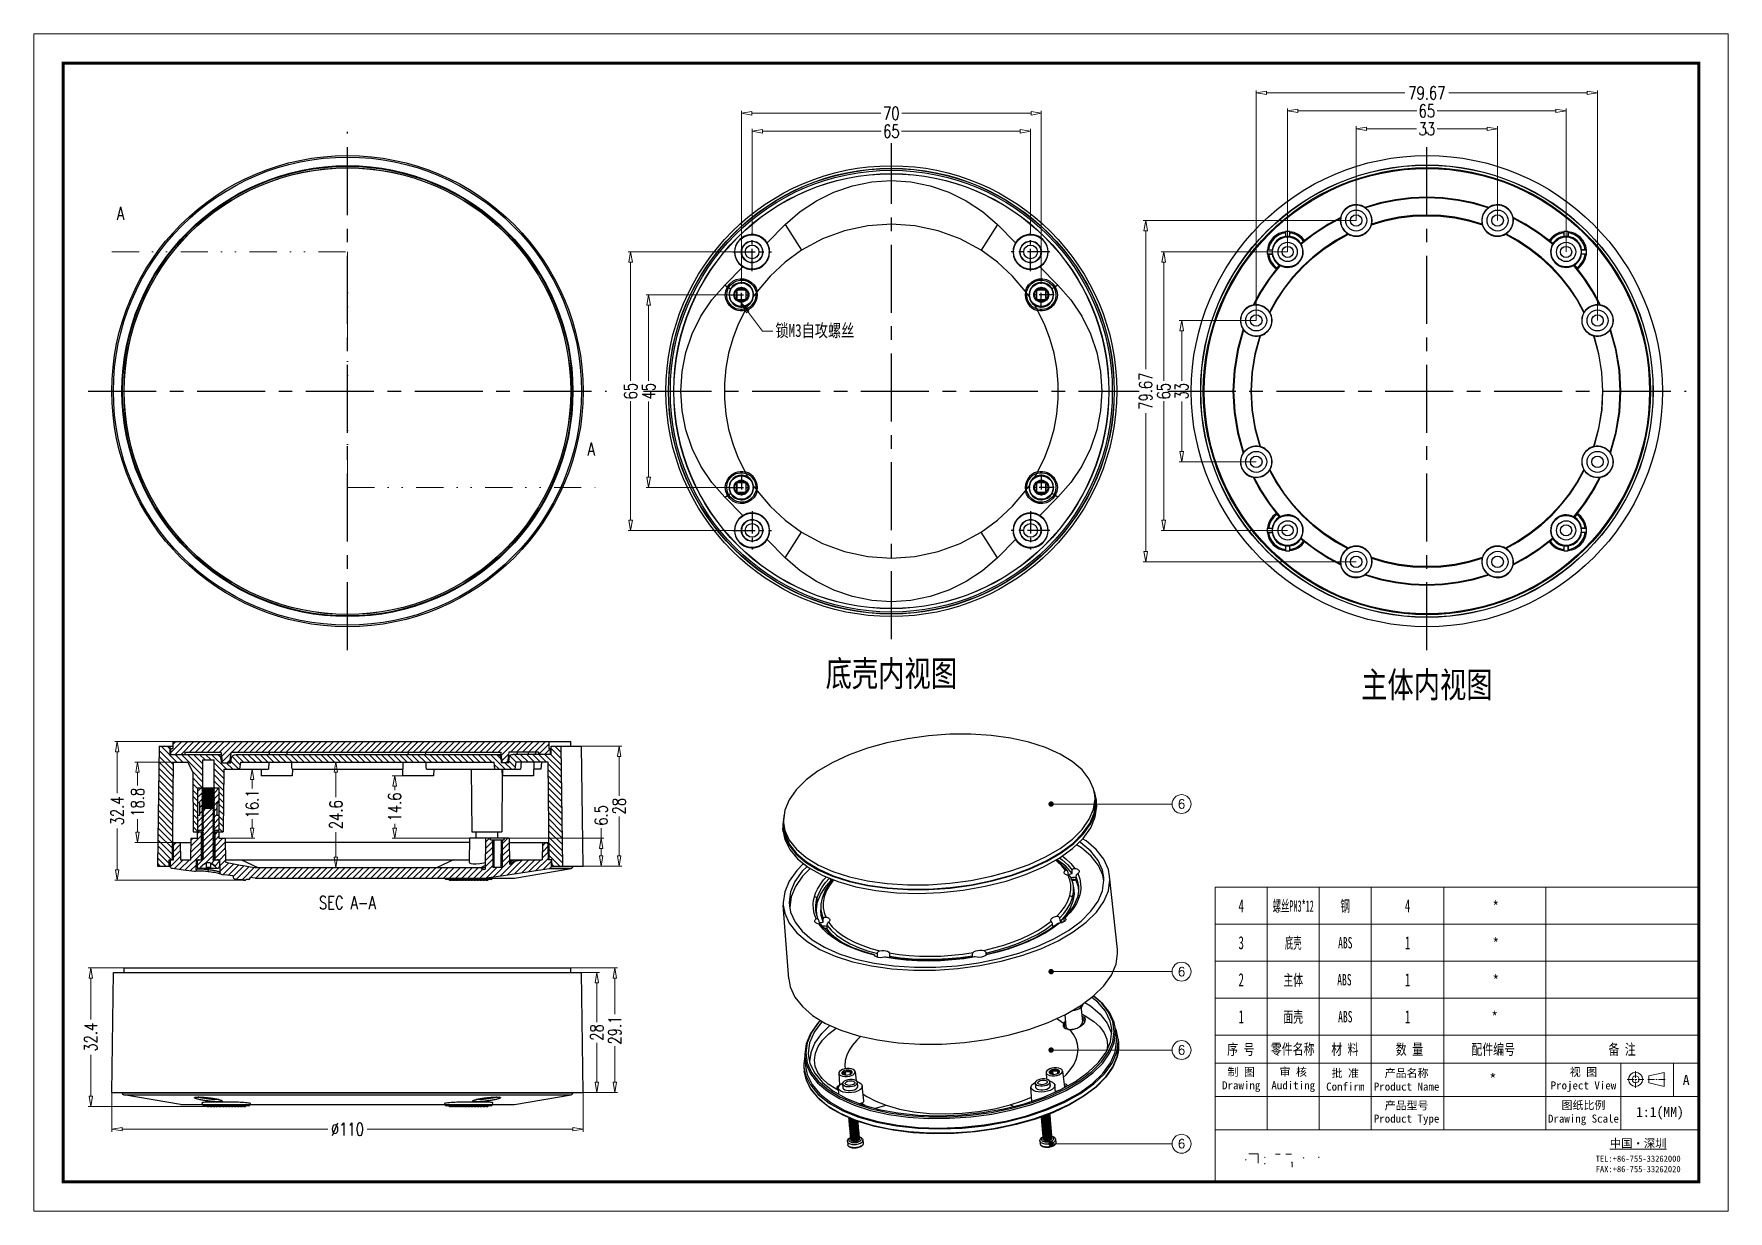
# Model space of a CAD drawing. Header units: millimetres. Extents: x 3608 to 4003, y 1445 to 1719.
import ezdxf
from ezdxf.enums import TextEntityAlignment as Align

# ---------------------------------------------------------------- set-up
doc = ezdxf.new("R2010")
doc.units = ezdxf.units.MM
doc.linetypes.add('CENTER', pattern=[50.8, 31.75, -6.35, 6.35, -6.35])
doc.linetypes.add('DIVIDE', pattern=[31.75, 12.7, -6.35, 0, -6.35, 0, -6.35])
doc.layers.add('02___PRT_ALL_AXES', color=7, linetype='Continuous')
doc.layers.add('06___PRT_ALL_SURFS', color=7, linetype='Continuous')
for name, color, linetype, lineweight in [('dim', 82, 'Continuous', 9), ('from', 7, 'Continuous', 13), ('hatch', 56, 'Continuous', 9)]:
    doc.layers.add(name, color=color, linetype=linetype, lineweight=lineweight)
doc.styles.add('ROMAND', font='romand.shx', dxfattribs={"width": 0.75, "bigfont": 'gbcbig.shx'})
doc.styles.add('TXT', font='txt.shx', dxfattribs={"bigfont": 'gbcbig.shx'})
doc.styles.add('宋体', font='SimSun.ttf', dxfattribs={"height": 15})
doc.styles.add('楷体', font='楷体_GB2312.ttf')
doc.dimstyles.new('YanXiu', dxfattribs={"dimtxt": 2.5, "dimasz": 2.2, "dimexe": 1, "dimexo": 0, "dimgap": 0.66, "dimtad": 0, "dimzin": 9, "dimdsep": 46, "dimtxsty": 'ROMAND', "dimblk": 'CLOSEDBLANK', "dimcen": 0, "dimclrd": 3, "dimclre": 3, "dimclrt": 7, "dimazin": 2, "dimtfac": 1, "dimtofl": 0, "dimtmove": 0, "dimatfit": 3, "dimldrblk": 'CLOSEDBLANK', "dimfxl": 0, "dimlwd": 5, "dimlwe": 5, "dimarcsym": 0})

msp = doc.modelspace()

# ---------------------------------------------------------------- texts
at = {"layer": 'dim', "color": 7, "insert": (3780.958, 1650.034), "char_height": 3, "attachment_point": 4, "style": 'ROMAND'}
msp.add_mtext('{\\fSimSun|b0|i0|c134|p2;锁M3自攻螺丝}', dxfattribs=at)
at = {"layer": 'from', "style": '宋体'}
for s, height, width, p in [('4', 3.036, 0.617284, (3889.685, 1515.887)), ('螺丝PM3*12', 2.6569, 0.524691, (3901.831, 1515.887)), ('钢', 2.657, 0.617284, (3913.977, 1515.887)), ('4', 3.036, 0.617284, (3928.522, 1515.887)), ('*', 2.657, 0.833333, (3949.101, 1515.794)), ('3', 3.036, 0.617284, (3889.685, 1507.258)), ('底壳', 2.6569, 0.524691, (3901.831, 1507.258)), ('ABS', 2.6569, 0.617284, (3913.977, 1507.258)), ('1', 3.036, 0.617284, (3928.522, 1507.258)), ('*', 2.657, 0.833333, (3949.101, 1507.164)), ('2', 3.036, 0.617284, (3889.685, 1498.628)), ('主体', 2.6569, 0.617284, (3901.831, 1498.628)), ('ABS', 2.6569, 0.617284, (3913.772, 1498.628)), ('1', 3.036, 0.617284, (3928.522, 1498.628)), ('*', 2.657, 0.833333, (3949.101, 1498.534)), ('1', 3.036, 0.617284, (3889.685, 1489.999)), ('面壳', 2.6569, 0.617284, (3901.831, 1489.999)), ('ABS', 2.6569, 0.617284, (3913.977, 1489.999)), ('1', 3.036, 0.617284, (3928.522, 1489.999)), ('*', 2.657, 0.833333, (3948.842, 1489.999))]:
    msp.add_text(s, height=height, dxfattribs=dict(at, width=width)).set_placement(p, align=Align.MIDDLE)
at = {"layer": 'from', "style": '宋体', "width": 0.740741}
for s, p in [('序 号', (3886.4, 1481.111)), ('零件名称', (3896.586, 1481.153)), ('材 料', (3910.697, 1481.132)), ('数 量', (3925.764, 1481.118)), ('配件编号', (3943.392, 1481.118)), ('备 注', (3975.406, 1481.111))]:
    msp.add_text(s, height=2.5304, dxfattribs=at).set_placement(p)
at = {"layer": 'from', "style": '宋体'}
msp.add_text('*', height=2.556, dxfattribs=at).set_placement((3948.431, 1475.393), align=Align.MIDDLE_CENTER)
at = {"layer": 'from', "attachment_point": 5, "style": '宋体'}
for s, insert, char_height in [('制 图\\PDrawing', (3889.685, 1475.238), 1.8744), ('审 核\\PAuditing', (3901.831, 1475.238), 1.8744), ('批 准\\PConfirm', (3913.977, 1475.238), 1.8744), ('产品名称\\PProduct Name', (3928.288, 1475.238), 1.87436), ('视 图\\PProject View', (3969.571, 1475.238), 1.87436), ('{\\fSimSun|b0|i0|c134|p2;A}', (3993.543, 1475.238), 2.34295), ('图纸比例\\PDrawing Scale', (3969.571, 1467.465), 1.87436), ('1:1(MM)', (3987.424, 1467.465), 2.343)]:
    msp.add_mtext(s, dxfattribs=dict(at, insert=insert, char_height=char_height))
at = {"layer": 'from', "insert": (3928.288, 1467.465), "char_height": 1.87436, "attachment_point": 5, "line_spacing_factor": 0.975, "style": '宋体'}
msp.add_mtext('产品型号\\PProduct Type', dxfattribs=at)
at = {"layer": 'from', "attachment_point": 5}
for s, insert, char_height in [('{\\fSimSun|b0|i0|c134|p2;\\L中国\\fSimSun|b0|i0|c134|p0;·深圳}', (3982.346, 1460.317), 1.94334), ('{\\fSimSun|b0|i0|c134|p2;TEL:+86-755-33262000\\PFAX:+86-755-33262020}', (3982.346, 1455.631), 1.4575)]:
    msp.add_mtext(s, dxfattribs=dict(at, insert=insert, char_height=char_height))
at = {"layer": 'hatch', "color": 6, "width": 0.75}
for s, height, style, p in [('A', 3, 'ROMAND', (3628.059, 1677.528)), ('A', 3, 'ROMAND', (3737.934, 1622.528)), ('底壳内视图', 6, '楷体', (3808.018, 1570.214)), ('主体内视图', 6, '楷体', (3933.024, 1567.6)), ('SEC A-A', 3, 'ROMAND', (3681.063, 1516.629))]:
    msp.add_text(s, height=height, dxfattribs=dict(at, style=style)).set_placement(p, align=Align.MIDDLE)

# ---------------------------------------------------------------- blocks, each defined once
blk = doc.blocks.new('_ClosedBlank')
at = {"color": 0, "linetype": 'ByBlock', "lineweight": -2}
for p, q in [((-1, 0.17), (0, 0)), ((-1, 0.17), (-1, -0.17)), ((0, 0), (-1, -0.17))]:
    blk.add_line(p, q, dxfattribs=at)
blk = doc.blocks.new('*D6')
at = {"layer": 'Defpoints', "color": 0}
for p in [(3718.81, 1531.65), (3740.28, 1531.65), (3736.06, 1525.15)]:
    blk.add_point(p, dxfattribs=at)
at = {"layer": 'dim', "color": 3, "lineweight": 5}
for p, q in [((3718.81, 1531.65), (3740.88, 1531.65)), ((3740.28, 1531.65), (3740.28, 1534.05)), ((3740.28, 1527.55), (3740.28, 1529.25)), ((3736.06, 1525.15), (3740.88, 1525.15))]:
    blk.add_line(p, q, dxfattribs=at)
at = {"layer": 'dim', "color": 3, "lineweight": 5, "xscale": 2.4, "yscale": 2.4, "zscale": 2.4}
for p, rotation in [((3740.28, 1531.65), 90), ((3740.28, 1525.15), 270)]:
    blk.add_blockref('_ClosedBlank', p, dxfattribs=dict(at, rotation=rotation))
at = {"layer": 'dim', "color": 7, "insert": (3740.28, 1537), "char_height": 3, "attachment_point": 5, "rotation": 90, "style": 'ROMAND'}
blk.add_mtext('6.5', dxfattribs=at)
blk = doc.blocks.new('*D7')
at = {"layer": 'Defpoints', "color": 0}
for p in [(3735.7, 1553.15), (3744.48, 1553.15), (3736.06, 1525.15)]:
    blk.add_point(p, dxfattribs=at)
at = {"layer": 'dim', "color": 3, "lineweight": 5}
for p, q in [((3735.7, 1553.15), (3745.08, 1553.15)), ((3744.48, 1550.75), (3744.48, 1541.57)), ((3744.48, 1527.55), (3744.48, 1536.73)), ((3736.06, 1525.15), (3745.08, 1525.15))]:
    blk.add_line(p, q, dxfattribs=at)
at = {"layer": 'dim', "color": 3, "lineweight": 5, "xscale": 2.4, "yscale": 2.4, "zscale": 2.4}
for p, rotation in [((3744.48, 1553.15), 90), ((3744.48, 1525.15), 270)]:
    blk.add_blockref('_ClosedBlank', p, dxfattribs=dict(at, rotation=rotation))
at = {"layer": 'dim', "color": 7, "insert": (3744.48, 1539.15), "char_height": 3, "attachment_point": 5, "rotation": 90, "style": 'ROMAND'}
blk.add_mtext('28', dxfattribs=at)
blk = doc.blocks.new('*D9')
at = {"layer": 'Defpoints', "color": 0}
for p in [(3632.07, 1549.45), (3640.49, 1549.45), (3641.01, 1530.65)]:
    blk.add_point(p, dxfattribs=at)
at = {"layer": 'dim', "color": 3, "lineweight": 5}
for p, q in [((3640.49, 1549.45), (3631.47, 1549.45)), ((3632.07, 1547.05), (3632.07, 1543.97)), ((3632.07, 1533.05), (3632.07, 1536.13)), ((3641.01, 1530.65), (3631.47, 1530.65))]:
    blk.add_line(p, q, dxfattribs=at)
at = {"layer": 'dim', "color": 3, "lineweight": 5, "xscale": 2.4, "yscale": 2.4, "zscale": 2.4}
for p, rotation in [((3632.07, 1549.45), 90), ((3632.07, 1530.65), 270)]:
    blk.add_blockref('_ClosedBlank', p, dxfattribs=dict(at, rotation=rotation))
at = {"layer": 'dim', "color": 7, "insert": (3632.07, 1540.05), "char_height": 3, "attachment_point": 5, "rotation": 90, "style": 'ROMAND'}
blk.add_mtext('18.8', dxfattribs=at)
blk = doc.blocks.new('*D10')
at = {"layer": 'Defpoints', "color": 0}
for p in [(3640.32, 1554.25), (3627.32, 1521.85), (3657.02, 1521.85)]:
    blk.add_point(p, dxfattribs=at)
at = {"layer": 'dim', "color": 3, "lineweight": 5}
for p, q in [((3640.32, 1554.25), (3626.73, 1554.25)), ((3627.32, 1551.85), (3627.32, 1542.18)), ((3627.32, 1524.25), (3627.32, 1533.91)), ((3657.02, 1521.85), (3626.73, 1521.85))]:
    blk.add_line(p, q, dxfattribs=at)
at = {"layer": 'dim', "color": 3, "lineweight": 5, "xscale": 2.4, "yscale": 2.4, "zscale": 2.4}
for p, rotation in [((3627.32, 1554.25), 90), ((3627.32, 1521.85), 270)]:
    blk.add_blockref('_ClosedBlank', p, dxfattribs=dict(at, rotation=rotation))
at = {"layer": 'dim', "color": 7, "insert": (3627.32, 1538.05), "char_height": 3, "attachment_point": 5, "rotation": 90, "style": 'ROMAND'}
blk.add_mtext('32.4', dxfattribs=at)
blk = doc.blocks.new('*D11')
at = {"layer": 'Defpoints', "color": 0}
for p in [(3843.02, 1700.9), (3773.02, 1661.55), (3843.02, 1661.55)]:
    blk.add_point(p, dxfattribs=at)
at = {"layer": 'dim', "color": 3, "lineweight": 5}
for p, q in [((3773.02, 1661.55), (3773.02, 1701.5)), ((3775.42, 1700.9), (3805.6, 1700.9)), ((3840.62, 1700.9), (3810.44, 1700.9)), ((3843.02, 1661.55), (3843.02, 1701.5))]:
    blk.add_line(p, q, dxfattribs=at)
at = {"layer": 'dim', "color": 3, "lineweight": 5, "xscale": 2.4, "yscale": 2.4, "zscale": 2.4, "rotation": 180}
blk.add_blockref('_ClosedBlank', (3773.02, 1700.9), dxfattribs=at)
at = {"layer": 'dim', "color": 3, "lineweight": 5, "xscale": 2.4, "yscale": 2.4, "zscale": 2.4}
blk.add_blockref('_ClosedBlank', (3843.02, 1700.9), dxfattribs=at)
at = {"layer": 'dim', "color": 7, "insert": (3808.02, 1700.9), "char_height": 3, "attachment_point": 5, "style": 'ROMAND'}
blk.add_mtext('70', dxfattribs=at)
blk = doc.blocks.new('*D12')
at = {"layer": 'Defpoints', "color": 0}
for p in [(3840.52, 1696.7), (3775.52, 1673.02), (3840.52, 1673.02)]:
    blk.add_point(p, dxfattribs=at)
at = {"layer": 'dim', "color": 3, "lineweight": 5}
for p, q in [((3775.52, 1673.02), (3775.52, 1697.3)), ((3777.92, 1696.7), (3805.65, 1696.7)), ((3838.12, 1696.7), (3810.39, 1696.7)), ((3840.52, 1673.02), (3840.52, 1697.3))]:
    blk.add_line(p, q, dxfattribs=at)
at = {"layer": 'dim', "color": 3, "lineweight": 5, "xscale": 2.4, "yscale": 2.4, "zscale": 2.4, "rotation": 180}
blk.add_blockref('_ClosedBlank', (3775.52, 1696.7), dxfattribs=at)
at = {"layer": 'dim', "color": 3, "lineweight": 5, "xscale": 2.4, "yscale": 2.4, "zscale": 2.4}
blk.add_blockref('_ClosedBlank', (3840.52, 1696.7), dxfattribs=at)
at = {"layer": 'dim', "color": 7, "insert": (3808.02, 1696.7), "char_height": 3, "attachment_point": 5, "style": 'ROMAND'}
blk.add_mtext('65', dxfattribs=at)
blk = doc.blocks.new('*D13')
at = {"layer": 'Defpoints', "color": 0}
for p in [(3769.99, 1658.53), (3751.36, 1613.53), (3769.99, 1613.53)]:
    blk.add_point(p, dxfattribs=at)
at = {"layer": 'dim', "color": 3, "lineweight": 5}
for p, q in [((3769.99, 1658.53), (3750.76, 1658.53)), ((3751.36, 1656.13), (3751.36, 1638.45)), ((3751.36, 1615.93), (3751.36, 1633.61)), ((3769.99, 1613.53), (3750.76, 1613.53))]:
    blk.add_line(p, q, dxfattribs=at)
at = {"layer": 'dim', "color": 3, "lineweight": 5, "xscale": 2.4, "yscale": 2.4, "zscale": 2.4}
for p, rotation in [((3751.36, 1658.53), 90), ((3751.36, 1613.53), 270)]:
    blk.add_blockref('_ClosedBlank', p, dxfattribs=dict(at, rotation=rotation))
at = {"layer": 'dim', "color": 7, "insert": (3751.36, 1636.03), "char_height": 3, "attachment_point": 5, "rotation": 90, "style": 'ROMAND'}
blk.add_mtext('45', dxfattribs=at)
blk = doc.blocks.new('*D14')
at = {"layer": 'Defpoints', "color": 0}
for p in [(3747.16, 1668.53), (3771.02, 1668.53), (3771.02, 1603.53)]:
    blk.add_point(p, dxfattribs=at)
at = {"layer": 'dim', "color": 3, "lineweight": 5}
for p, q in [((3771.02, 1668.53), (3746.56, 1668.53)), ((3747.16, 1666.13), (3747.16, 1638.4)), ((3747.16, 1605.93), (3747.16, 1633.66)), ((3771.02, 1603.53), (3746.56, 1603.53))]:
    blk.add_line(p, q, dxfattribs=at)
at = {"layer": 'dim', "color": 3, "lineweight": 5, "xscale": 2.4, "yscale": 2.4, "zscale": 2.4}
for p, rotation in [((3747.16, 1668.53), 90), ((3747.16, 1603.53), 270)]:
    blk.add_blockref('_ClosedBlank', p, dxfattribs=dict(at, rotation=rotation))
at = {"layer": 'dim', "color": 7, "insert": (3747.16, 1636.03), "char_height": 3, "attachment_point": 5, "rotation": 90, "style": 'ROMAND'}
blk.add_mtext('65', dxfattribs=at)
blk = doc.blocks.new('*D16')
at = {"layer": 'Defpoints', "color": 0}
for p in [(3949.52, 1697.25), (3916.52, 1675.86), (3949.52, 1675.86)]:
    blk.add_point(p, dxfattribs=at)
at = {"layer": 'dim', "color": 3, "lineweight": 5}
for p, q in [((3916.52, 1675.86), (3916.52, 1697.85)), ((3918.92, 1697.25), (3930.6, 1697.25)), ((3947.12, 1697.25), (3935.44, 1697.25)), ((3949.52, 1675.86), (3949.52, 1697.85))]:
    blk.add_line(p, q, dxfattribs=at)
at = {"layer": 'dim', "color": 3, "lineweight": 5, "xscale": 2.4, "yscale": 2.4, "zscale": 2.4, "rotation": 180}
blk.add_blockref('_ClosedBlank', (3916.52, 1697.25), dxfattribs=at)
at = {"layer": 'dim', "color": 3, "lineweight": 5, "xscale": 2.4, "yscale": 2.4, "zscale": 2.4}
blk.add_blockref('_ClosedBlank', (3949.52, 1697.25), dxfattribs=at)
at = {"layer": 'dim', "color": 7, "insert": (3933.02, 1697.25), "char_height": 3, "attachment_point": 5, "style": 'ROMAND'}
blk.add_mtext('33', dxfattribs=at)
blk = doc.blocks.new('*D17')
at = {"layer": 'Defpoints', "color": 0}
for p in [(3965.52, 1701.45), (3900.52, 1668.53), (3965.52, 1668.53)]:
    blk.add_point(p, dxfattribs=at)
at = {"layer": 'dim', "color": 3, "lineweight": 5}
for p, q in [((3900.52, 1668.53), (3900.52, 1702.05)), ((3902.92, 1701.45), (3930.66, 1701.45)), ((3963.12, 1701.45), (3935.39, 1701.45)), ((3965.52, 1668.53), (3965.52, 1702.05))]:
    blk.add_line(p, q, dxfattribs=at)
at = {"layer": 'dim', "color": 3, "lineweight": 5, "xscale": 2.4, "yscale": 2.4, "zscale": 2.4, "rotation": 180}
blk.add_blockref('_ClosedBlank', (3900.52, 1701.45), dxfattribs=at)
at = {"layer": 'dim', "color": 3, "lineweight": 5, "xscale": 2.4, "yscale": 2.4, "zscale": 2.4}
blk.add_blockref('_ClosedBlank', (3965.52, 1701.45), dxfattribs=at)
at = {"layer": 'dim', "color": 7, "insert": (3933.02, 1701.45), "char_height": 3, "attachment_point": 5, "style": 'ROMAND'}
blk.add_mtext('65', dxfattribs=at)
blk = doc.blocks.new('*D18')
at = {"layer": 'Defpoints', "color": 0}
for p in [(3972.86, 1705.65), (3893.19, 1652.53), (3972.86, 1652.53)]:
    blk.add_point(p, dxfattribs=at)
at = {"layer": 'dim', "color": 3, "lineweight": 5}
for p, q in [((3893.19, 1652.53), (3893.19, 1706.25)), ((3895.59, 1705.65), (3927.87, 1705.65)), ((3970.46, 1705.65), (3938.18, 1705.65)), ((3972.86, 1652.53), (3972.86, 1706.25))]:
    blk.add_line(p, q, dxfattribs=at)
at = {"layer": 'dim', "color": 3, "lineweight": 5, "xscale": 2.4, "yscale": 2.4, "zscale": 2.4, "rotation": 180}
blk.add_blockref('_ClosedBlank', (3893.19, 1705.65), dxfattribs=at)
at = {"layer": 'dim', "color": 3, "lineweight": 5, "xscale": 2.4, "yscale": 2.4, "zscale": 2.4}
blk.add_blockref('_ClosedBlank', (3972.86, 1705.65), dxfattribs=at)
at = {"layer": 'dim', "color": 7, "insert": (3933.02, 1705.65), "char_height": 3, "attachment_point": 5, "style": 'ROMAND'}
blk.add_mtext('79.67', dxfattribs=at)
blk = doc.blocks.new('*D19')
at = {"layer": 'Defpoints', "color": 0}
for p in [(3893.19, 1652.53), (3875.79, 1619.53), (3893.19, 1619.53)]:
    blk.add_point(p, dxfattribs=at)
at = {"layer": 'dim', "color": 3, "lineweight": 5}
for p, q in [((3893.19, 1652.53), (3875.2, 1652.53)), ((3875.79, 1650.13), (3875.79, 1638.45)), ((3875.79, 1621.93), (3875.79, 1633.61)), ((3893.19, 1619.53), (3875.2, 1619.53))]:
    blk.add_line(p, q, dxfattribs=at)
at = {"layer": 'dim', "color": 3, "lineweight": 5, "xscale": 2.4, "yscale": 2.4, "zscale": 2.4}
for p, rotation in [((3875.79, 1652.53), 90), ((3875.79, 1619.53), 270)]:
    blk.add_blockref('_ClosedBlank', p, dxfattribs=dict(at, rotation=rotation))
at = {"layer": 'dim', "color": 7, "insert": (3875.79, 1636.03), "char_height": 3, "attachment_point": 5, "rotation": 90, "style": 'ROMAND'}
blk.add_mtext('33', dxfattribs=at)
blk = doc.blocks.new('*D20')
at = {"layer": 'Defpoints', "color": 0}
for p in [(3871.59, 1668.53), (3900.52, 1668.53), (3900.52, 1603.53)]:
    blk.add_point(p, dxfattribs=at)
at = {"layer": 'dim', "color": 3, "lineweight": 5}
for p, q in [((3900.52, 1668.53), (3871, 1668.53)), ((3871.59, 1666.13), (3871.59, 1638.4)), ((3871.59, 1605.93), (3871.59, 1633.66)), ((3900.52, 1603.53), (3871, 1603.53))]:
    blk.add_line(p, q, dxfattribs=at)
at = {"layer": 'dim', "color": 3, "lineweight": 5, "xscale": 2.4, "yscale": 2.4, "zscale": 2.4}
for p, rotation in [((3871.59, 1668.53), 90), ((3871.59, 1603.53), 270)]:
    blk.add_blockref('_ClosedBlank', p, dxfattribs=dict(at, rotation=rotation))
at = {"layer": 'dim', "color": 7, "insert": (3871.59, 1636.03), "char_height": 3, "attachment_point": 5, "rotation": 90, "style": 'ROMAND'}
blk.add_mtext('65', dxfattribs=at)
blk = doc.blocks.new('*D21')
at = {"layer": 'Defpoints', "color": 0}
for p in [(3867.39, 1675.86), (3916.52, 1675.86), (3916.52, 1596.19)]:
    blk.add_point(p, dxfattribs=at)
at = {"layer": 'dim', "color": 3, "lineweight": 5}
for p, q in [((3916.52, 1675.86), (3866.8, 1675.86)), ((3867.39, 1673.46), (3867.39, 1641.18)), ((3867.39, 1598.59), (3867.39, 1630.87)), ((3916.52, 1596.19), (3866.8, 1596.19))]:
    blk.add_line(p, q, dxfattribs=at)
at = {"layer": 'dim', "color": 3, "lineweight": 5, "xscale": 2.4, "yscale": 2.4, "zscale": 2.4}
for p, rotation in [((3867.39, 1675.86), 90), ((3867.39, 1596.19), 270)]:
    blk.add_blockref('_ClosedBlank', p, dxfattribs=dict(at, rotation=rotation))
at = {"layer": 'dim', "color": 7, "insert": (3867.39, 1636.03), "char_height": 3, "attachment_point": 5, "rotation": 90, "style": 'ROMAND'}
blk.add_mtext('79.67', dxfattribs=at)
blk = doc.blocks.new('*D24')
at = {"layer": 'Defpoints', "color": 0}
for p in [(3626.06, 1472.32), (3736.06, 1472.32), (3736.06, 1463.74)]:
    blk.add_point(p, dxfattribs=at)
at = {"layer": 'dim', "color": 3, "lineweight": 5}
for p, q in [((3626.06, 1472.32), (3626.06, 1463.14)), ((3736.06, 1472.32), (3736.06, 1463.14)), ((3628.46, 1463.74), (3676.5, 1463.74)), ((3733.66, 1463.74), (3685.63, 1463.74))]:
    blk.add_line(p, q, dxfattribs=at)
at = {"layer": 'dim', "color": 3, "lineweight": 5, "xscale": 2.4, "yscale": 2.4, "zscale": 2.4, "rotation": 180}
blk.add_blockref('_ClosedBlank', (3626.06, 1463.74), dxfattribs=at)
at = {"layer": 'dim', "color": 3, "lineweight": 5, "xscale": 2.4, "yscale": 2.4, "zscale": 2.4}
blk.add_blockref('_ClosedBlank', (3736.06, 1463.74), dxfattribs=at)
at = {"layer": 'dim', "color": 7, "insert": (3681.06, 1463.74), "char_height": 3, "attachment_point": 5, "style": 'ROMAND'}
blk.add_mtext('%%c110', dxfattribs=at)
blk = doc.blocks.new('*D25')
at = {"layer": 'Defpoints', "color": 0}
for p in [(3735.7, 1500.32), (3739.27, 1500.32), (3736.06, 1472.32)]:
    blk.add_point(p, dxfattribs=at)
at = {"layer": 'dim', "color": 3, "lineweight": 5}
for p, q in [((3735.7, 1500.32), (3739.87, 1500.32)), ((3739.27, 1497.92), (3739.27, 1488.74)), ((3739.27, 1474.72), (3739.27, 1483.9)), ((3736.06, 1472.32), (3739.87, 1472.32))]:
    blk.add_line(p, q, dxfattribs=at)
at = {"layer": 'dim', "color": 3, "lineweight": 5, "xscale": 2.4, "yscale": 2.4, "zscale": 2.4}
for p, rotation in [((3739.27, 1500.32), 90), ((3739.27, 1472.32), 270)]:
    blk.add_blockref('_ClosedBlank', p, dxfattribs=dict(at, rotation=rotation))
at = {"layer": 'dim', "color": 7, "insert": (3739.27, 1486.32), "char_height": 3, "attachment_point": 5, "rotation": 90, "style": 'ROMAND'}
blk.add_mtext('28', dxfattribs=at)
blk = doc.blocks.new('*D26')
at = {"layer": 'Defpoints', "color": 0}
for p in [(3733.18, 1501.42), (3743.47, 1501.42), (3736.06, 1472.32)]:
    blk.add_point(p, dxfattribs=at)
at = {"layer": 'dim', "color": 3, "lineweight": 5}
for p, q in [((3733.18, 1501.42), (3744.07, 1501.42)), ((3743.47, 1499.02), (3743.47, 1490.63)), ((3743.47, 1474.72), (3743.47, 1483.11)), ((3736.06, 1472.32), (3744.07, 1472.32))]:
    blk.add_line(p, q, dxfattribs=at)
at = {"layer": 'dim', "color": 3, "lineweight": 5, "xscale": 2.4, "yscale": 2.4, "zscale": 2.4}
for p, rotation in [((3743.47, 1501.42), 90), ((3743.47, 1472.32), 270)]:
    blk.add_blockref('_ClosedBlank', p, dxfattribs=dict(at, rotation=rotation))
at = {"layer": 'dim', "color": 7, "insert": (3743.47, 1486.87), "char_height": 3, "attachment_point": 5, "rotation": 90, "style": 'ROMAND'}
blk.add_mtext('29.1', dxfattribs=at)
blk = doc.blocks.new('*D27')
at = {"layer": 'Defpoints', "color": 0}
for p in [(3628.95, 1501.42), (3621.15, 1469.02), (3648.54, 1469.02)]:
    blk.add_point(p, dxfattribs=at)
at = {"layer": 'dim', "color": 3, "lineweight": 5}
for p, q in [((3628.95, 1501.42), (3620.55, 1501.42)), ((3621.15, 1499.02), (3621.15, 1489.35)), ((3621.15, 1471.42), (3621.15, 1481.08)), ((3648.54, 1469.02), (3620.55, 1469.02))]:
    blk.add_line(p, q, dxfattribs=at)
at = {"layer": 'dim', "color": 3, "lineweight": 5, "xscale": 2.4, "yscale": 2.4, "zscale": 2.4}
for p, rotation in [((3621.15, 1501.42), 90), ((3621.15, 1469.02), 270)]:
    blk.add_blockref('_ClosedBlank', p, dxfattribs=dict(at, rotation=rotation))
at = {"layer": 'dim', "color": 7, "insert": (3621.15, 1485.22), "char_height": 3, "attachment_point": 5, "rotation": 90, "style": 'ROMAND'}
blk.add_mtext('32.4', dxfattribs=at)
blk = doc.blocks.new('*D28')
at = {"layer": 'Defpoints', "color": 0}
for p in [(3655.89, 1547.75), (3658.82, 1547.75), (3652.56, 1531.65)]:
    blk.add_point(p, dxfattribs=at)
at = {"layer": 'dim', "color": 3, "lineweight": 5}
for p, q in [((3655.89, 1547.75), (3659.42, 1547.75)), ((3658.82, 1545.35), (3658.82, 1543.3)), ((3658.82, 1534.05), (3658.82, 1536.1)), ((3652.56, 1531.65), (3659.42, 1531.65))]:
    blk.add_line(p, q, dxfattribs=at)
at = {"layer": 'dim', "color": 3, "lineweight": 5, "xscale": 2.4, "yscale": 2.4, "zscale": 2.4}
for p, rotation in [((3658.82, 1547.75), 90), ((3658.82, 1531.65), 270)]:
    blk.add_blockref('_ClosedBlank', p, dxfattribs=dict(at, rotation=rotation))
at = {"layer": 'dim', "color": 7, "insert": (3658.82, 1539.7), "char_height": 3, "attachment_point": 5, "rotation": 90, "style": 'ROMAND'}
blk.add_mtext('16.1', dxfattribs=at)
blk = doc.blocks.new('*D29')
at = {"layer": 'Defpoints', "color": 0}
for p in [(3693.94, 1546.25), (3692.1, 1531.65), (3709.56, 1531.65)]:
    blk.add_point(p, dxfattribs=at)
at = {"layer": 'dim', "color": 3, "lineweight": 5}
for p, q in [((3693.94, 1546.25), (3691.5, 1546.25)), ((3692.1, 1543.85), (3692.1, 1542.87)), ((3692.1, 1534.05), (3692.1, 1535.03)), ((3709.56, 1531.65), (3691.5, 1531.65))]:
    blk.add_line(p, q, dxfattribs=at)
at = {"layer": 'dim', "color": 3, "lineweight": 5, "xscale": 2.4, "yscale": 2.4, "zscale": 2.4}
for p, rotation in [((3692.1, 1546.25), 90), ((3692.1, 1531.65), 270)]:
    blk.add_blockref('_ClosedBlank', p, dxfattribs=dict(at, rotation=rotation))
at = {"layer": 'dim', "color": 7, "insert": (3692.1, 1538.95), "char_height": 3, "attachment_point": 5, "rotation": 90, "style": 'ROMAND'}
blk.add_mtext('14.6', dxfattribs=at)
blk = doc.blocks.new('*D30')
at = {"layer": 'Defpoints', "color": 0}
for p in [(3678.37, 1549.45), (3680.86, 1549.45), (3680.55, 1524.85)]:
    blk.add_point(p, dxfattribs=at)
at = {"layer": 'dim', "color": 3, "lineweight": 5}
for p, q in [((3680.86, 1549.45), (3677.77, 1549.45)), ((3678.37, 1547.05), (3678.37, 1541.23)), ((3678.37, 1527.25), (3678.37, 1533.07)), ((3680.55, 1524.85), (3677.77, 1524.85))]:
    blk.add_line(p, q, dxfattribs=at)
at = {"layer": 'dim', "color": 3, "lineweight": 5, "xscale": 2.4, "yscale": 2.4, "zscale": 2.4}
for p, rotation in [((3678.37, 1549.45), 90), ((3678.37, 1524.85), 270)]:
    blk.add_blockref('_ClosedBlank', p, dxfattribs=dict(at, rotation=rotation))
at = {"layer": 'dim', "color": 7, "insert": (3678.37, 1537.15), "char_height": 3, "attachment_point": 5, "rotation": 90, "style": 'ROMAND'}
blk.add_mtext('24.6', dxfattribs=at)
blk = doc.blocks.new('A$C67255E6B')
at = {"color": 7, "linetype": 'Continuous'}
for p, q in [((104.23, 118.08), (104.07, 119.48)), ((104.69, 116.53), (104.6, 117.76)), ((0.18, 107.17), (0.06, 108.39)), ((0.36, 108.77), (0.27, 110.18)), ((93.22, 99.17), (94.47, 98.21)), ((14.05, 88.53), (16.05, 90.83)), ((16.42, 90.92), (14.31, 87.94)), ((16.05, 90.83), (15.93, 91.57)), ((16.09, 91.09), (16.02, 91.04)), ((16.3, 90.75), (16.05, 90.83)), ((16.55, 91.32), (16.09, 91.09)), ((16.73, 91.25), (16.42, 90.92)), ((55.75, 90), (62.79, 90.95)), ((94.95, 94.03), (95.15, 92.94)), ((96.81, 89.79), (96.09, 92.09)), ((96.61, 91.03), (96.43, 90.99)), ((97.77, 92.25), (97.76, 91.11)), ((97.76, 91.11), (98.48, 88.82)), ((98.86, 94.01), (98.84, 93.81)), ((111.59, 67.94), (109.03, 92.42)), ((11.42, 84.91), (11.63, 83.79)), ((14.31, 87.94), (13.11, 85.07)), ((13.11, 85.07), (13.11, 85.07)), ((55.88, 88.58), (62.92, 89.53)), ((55.9, 88.42), (62.99, 89.38)), ((96.59, 85.2), (96.8, 84.09)), ((97.02, 88.68), (96.81, 89.79)), ((98.48, 88.82), (98.62, 87.2)), ((98.66, 87.98), (98.66, 87.98)), ((2.03, 58.12), (0.2, 82.67)), ((11.2, 80.14), (11.2, 80.15)), ((11.87, 77.99), (11.2, 80.14)), ((12.7, 82.25), (12.69, 81.13)), ((12.7, 82.25), (12.74, 81.22)), ((13.79, 80.27), (14.36, 78.74)), ((94.47, 79.53), (92.54, 77.31)), ((95.1, 79.75), (93.92, 78.49)), ((11.87, 77.99), (11.91, 77.86)), ((11.91, 77.86), (12.12, 76.78)), ((13.47, 74.76), (12.15, 76.43)), ((13.54, 77.04), (13.55, 78.16)), ((14.15, 74.78), (13.99, 74.81)), ((14.62, 74.95), (14.64, 74.92)), ((93.82, 77.24), (93.81, 78.15)), ((94.39, 78.08), (94.37, 77.88)), ((9.81, 71.18), (13.94, 68.67)), ((12.4, 67.96), (17.47, 65.7)), ((13.94, 68.67), (18.83, 66.5)), ((78.79, 66.7), (84.91, 68.91)), ((84.91, 68.91), (90.46, 71.46)), ((86.06, 68.21), (91.82, 70.86)), ((30.51, 63.36), (37.08, 62.44)), ((30.6, 66.15), (30.61, 66.19)), ((30.62, 66.05), (30.6, 66.15)), ((30.61, 66.19), (30.64, 66.14)), ((30.64, 66.14), (30.67, 66.07)), ((30.67, 66.07), (30.69, 65.97)), ((30.69, 65.97), (30.7, 65.93)), ((31.63, 65.44), (31.04, 65.61)), ((31.53, 65.38), (31.63, 65.44)), ((37.48, 64.79), (33.96, 65.34)), ((35.61, 65.75), (35.64, 65.2)), ((58.23, 62.52), (65.33, 63.48)), ((58.37, 61.57), (65.74, 62.57)), ((63.31, 65.4), (63.27, 65.85)), ((65.74, 62.57), (72.89, 64.03)), ((67.76, 66.72), (67.84, 66.08)), ((71.63, 67.06), (67.96, 66.17)), ((94.11, 46.16), (94.39, 42.23)), ((99.42, 49.13), (99.4, 49.22)), ((99.4, 48.88), (99.42, 49.13)), ((99.42, 49.12), (99.99, 43.88)), ((99.71, 46.43), (101.22, 45.59)), ((99.89, 49.07), (99.72, 48.82)), ((99.99, 49.32), (99.89, 49.07)), ((100.03, 49.69), (99.99, 49.32)), ((101.22, 45.59), (100.56, 45.23)), ((9.27, 39.9), (7.83, 36.48)), ((93.68, 43.25), (91.33, 44.88)), ((93.68, 43.25), (93.96, 42.83)), ((94.07, 42.52), (93.91, 42.66)), ((95.03, 41.31), (95.87, 41.15)), ((95.45, 41.23), (95.37, 41.3)), ((95.37, 41.3), (95.99, 41.24)), ((100.3, 44.62), (99.93, 44.42)), ((100.3, 44.62), (100.53, 44.13)), ((100.59, 43.57), (100.55, 43.5)), ((111.34, 40.84), (110.87, 41.8)), ((110.94, 41.47), (111.27, 38.32)), ((111.88, 38.08), (111.34, 40.84)), ((7.83, 36.48), (7.35, 33.06)), ((111.88, 38.08), (111.99, 36.7)), ((7.06, 28.69), (7.19, 27.31)), ((7.35, 33.06), (7.39, 32.19)), ((7.39, 32.19), (7.62, 29.03)), ((9.34, 33.33), (8.95, 30.57)), ((110.09, 28.84), (111.55, 32.3)), ((111.87, 33.69), (111.53, 32.17)), ((7.19, 27.31), (7.63, 25.09)), ((7.63, 25.09), (9.09, 21.83)), ((18.74, 26.89), (18.71, 26.66)), ((18.71, 26.67), (18.99, 22.66)), ((19.42, 23.03), (19.99, 23.35)), ((19.83, 26.49), (19.92, 26.4)), ((19.92, 26.4), (20.25, 26.22)), ((20.1, 26.82), (19.96, 26.59)), ((19.96, 26.59), (19.97, 26.37)), ((19.99, 23.39), (19.97, 23.18)), ((19.97, 23.18), (20.08, 21.86)), ((20.46, 27), (20.24, 26.22)), ((20.25, 26.22), (20.7, 26.1)), ((20.46, 27), (20.54, 26.14)), ((22.48, 27.15), (20.8, 27.15)), ((20.8, 27.15), (20.9, 26.08)), ((20.86, 23.25), (20.87, 23.39)), ((21.76, 26.1), (22.27, 26.22)), ((22.27, 26.22), (22.71, 26.41)), ((22.48, 27.15), (22.54, 26.33)), ((22.54, 26.34), (22.73, 27.01)), ((22.71, 26.41), (23.02, 26.65)), ((22.73, 27.03), (22.73, 27.01)), ((23.02, 26.65), (23.12, 26.79)), ((23.12, 26.79), (23.17, 26.91)), ((24.04, 23.54), (24.03, 23.4)), ((24.17, 26.91), (24.19, 27.16)), ((24.19, 27.16), (24.52, 24.17)), ((24.87, 23.79), (25.01, 23.76)), ((24.91, 23.4), (24.93, 23.62)), ((25.04, 22.09), (24.91, 23.4)), ((25.06, 22.31), (24.93, 23.62)), ((83.62, 23.26), (84.19, 23.57)), ((84.19, 23.61), (84.17, 23.41)), ((84.17, 23.41), (84.28, 22.09)), ((85.06, 23.47), (85.07, 23.61)), ((87.87, 27.13), (87.85, 26.91)), ((87.85, 26.91), (88, 24.7)), ((88.24, 23.76), (88.23, 23.62)), ((88.97, 26.73), (89.06, 26.64)), ((89.06, 26.64), (89.39, 26.46)), ((89.06, 24.01), (89.21, 23.98)), ((89.24, 27.06), (89.1, 26.83)), ((89.1, 26.83), (89.11, 26.61)), ((89.11, 23.63), (89.13, 23.84)), ((89.24, 22.31), (89.11, 23.63)), ((89.26, 22.53), (89.13, 23.84)), ((89.6, 27.24), (89.38, 26.46)), ((89.39, 26.46), (89.84, 26.34)), ((89.6, 27.24), (89.68, 26.38)), ((89.93, 27.39), (90.04, 26.32)), ((91.61, 27.39), (89.93, 27.39)), ((90.75, 22.68), (90.72, 22.32)), ((91, 20.41), (90.75, 22.68)), ((90.9, 26.34), (91.41, 26.46)), ((91.41, 26.46), (91.84, 26.65)), ((91.61, 27.39), (91.68, 26.57)), ((91.68, 26.58), (91.87, 27.25)), ((91.84, 26.65), (92.15, 26.89)), ((91.87, 27.27), (91.87, 27.25)), ((92.15, 26.89), (92.26, 27.03)), ((92.26, 27.03), (92.31, 27.15)), ((93.31, 27.15), (93.33, 27.4)), ((93.33, 27.4), (93.92, 22.01)), ((17.7, 21.42), (18.39, 21.45)), ((18.64, 20.89), (17.7, 21.42)), ((18.39, 21.45), (18.31, 21.54)), ((18.62, 21.28), (18.39, 21.45)), ((18.52, 21.38), (18.56, 21.71)), ((18.54, 21.34), (18.52, 21.38)), ((18.56, 21.71), (18.58, 21.74)), ((18.58, 21.74), (18.62, 22.07)), ((18.73, 19.71), (18.58, 21.74)), ((18.99, 18.19), (23.82, 16.05)), ((19.27, 18.69), (24.07, 16.56)), ((21.11, 18.37), (26.25, 16.29)), ((25.04, 22.09), (25.06, 22.31)), ((26.55, 22.46), (26.52, 22.09)), ((27.1, 17.46), (26.55, 22.46)), ((27.05, 17.21), (27.1, 17.45)), ((80.48, 16.48), (86.79, 18.59)), ((82.78, 21.96), (82.82, 22.29)), ((83.1, 17.36), (82.78, 21.96)), ((82.82, 16.77), (88.82, 18.93)), ((83.04, 16.26), (89.08, 18.44)), ((86.79, 18.59), (92.55, 21.08)), ((88.82, 18.93), (94.26, 21.43)), ((89.24, 22.31), (89.26, 22.53)), ((93.86, 21.79), (93.89, 21.83)), ((93.89, 21.83), (93.92, 22.01)), ((94.46, 22.25), (94.46, 22.08)), ((94.68, 22.35), (94.57, 22.21)), ((18.91, 13.43), (23.8, 11.26)), ((22.08, 11.83), (22.08, 11.83)), ((22.09, 11.5), (22.1, 11.61)), ((22.12, 11.39), (22.09, 11.5)), ((23.82, 16.05), (29.31, 14.29)), ((24.07, 16.56), (29.51, 14.82)), ((26.12, 16.69), (25.75, 16.49)), ((27.41, 15.96), (26.12, 16.69)), ((30.9, 14.97), (34.47, 15.97)), ((76.96, 15.59), (75.83, 16.11)), ((76.55, 14.46), (83.04, 16.26)), ((86.28, 12.05), (86.26, 12.13)), ((86.29, 11.72), (86.3, 11.83)), ((86.32, 11.61), (86.29, 11.72)), ((86.3, 11.83), (86.34, 11.9)), ((86.34, 11.4), (86.37, 11.46)), ((89.01, 13.14), (89.03, 13.07)), ((89.03, 13.07), (89.02, 12.94)), ((89.03, 12.99), (89.02, 12.85)), ((89.07, 12.63), (89.05, 12.5)), ((89.07, 12.55), (89.06, 12.41)), ((89.1, 12.2), (89.09, 12.06)), ((89.1, 11.97), (89.11, 12.11)), ((89.14, 11.76), (89.13, 11.62)), ((89.15, 11.67), (89.14, 11.54)), ((89.18, 11.32), (89.17, 11.19)), ((22.15, 10.98), (22.13, 11.06)), ((22.14, 11.17), (22.17, 11.24)), ((22.16, 10.62), (22.18, 10.73)), ((22.2, 10.51), (22.16, 10.62)), ((22.18, 10.73), (22.22, 10.81)), ((22.2, 10.19), (22.22, 10.3)), ((22.24, 10.07), (22.2, 10.19)), ((22.22, 10.3), (22.26, 10.37)), ((22.24, 9.75), (22.26, 9.86)), ((22.28, 9.64), (22.24, 9.75)), ((22.26, 9.86), (22.29, 9.93)), ((22.28, 9.31), (22.3, 9.42)), ((22.31, 9.22), (22.28, 9.31)), ((22.3, 9.42), (22.33, 9.49)), ((22.32, 8.87), (22.33, 8.98)), ((22.36, 8.76), (22.32, 8.87)), ((22.33, 8.98), (22.37, 9.05)), ((22.36, 8.44), (22.37, 8.55)), ((22.4, 8.32), (22.36, 8.44)), ((22.37, 8.55), (22.41, 8.62)), ((22.4, 8), (22.41, 8.11)), ((22.44, 7.89), (22.4, 8)), ((22.41, 8.11), (22.45, 8.18)), ((22.44, 7.56), (22.45, 7.67)), ((22.47, 7.46), (22.44, 7.56)), ((22.45, 7.67), (22.49, 7.74)), ((22.48, 7.12), (22.49, 7.23)), ((22.51, 7.01), (22.48, 7.12)), ((22.49, 7.23), (22.53, 7.3)), ((22.52, 6.68), (22.53, 6.79)), ((22.55, 6.57), (22.52, 6.68)), ((22.53, 6.79), (22.57, 6.87)), ((22.56, 6.25), (22.57, 6.36)), ((22.59, 6.13), (22.56, 6.25)), ((22.57, 6.36), (22.61, 6.43)), ((22.6, 5.81), (22.61, 5.92)), ((22.63, 5.7), (22.6, 5.81)), ((22.61, 5.92), (22.65, 5.99)), ((24.29, 7.56), (24.25, 7.55)), ((25.02, 10.62), (25.01, 10.53)), ((25.03, 10.57), (25.02, 10.44)), ((25.06, 10.22), (25.05, 10.09)), ((25.06, 10), (25.07, 10.13)), ((25.1, 9.78), (25.09, 9.65)), ((25.11, 9.7), (25.1, 9.56)), ((25.14, 9.35), (25.13, 9.21)), ((25.15, 9.26), (25.14, 9.12)), ((25.18, 8.91), (25.17, 8.77)), ((25.19, 8.82), (25.18, 8.69)), ((25.22, 8.47), (25.21, 8.34)), ((25.23, 8.38), (25.22, 8.25)), ((25.26, 8.03), (25.25, 7.9)), ((25.27, 7.95), (25.26, 7.81)), ((25.3, 7.6), (25.29, 7.46)), ((25.31, 7.51), (25.29, 7.37)), ((25.34, 7.16), (25.33, 7.02)), ((25.34, 7.07), (25.33, 6.94)), ((25.38, 6.72), (25.37, 6.58)), ((25.37, 6.5), (25.38, 6.63)), ((25.42, 6.28), (25.4, 6.15)), ((25.42, 6.19), (25.41, 6.06)), ((25.45, 5.84), (25.44, 5.71)), ((25.46, 5.76), (25.45, 5.62)), ((86.35, 11.2), (86.33, 11.29)), ((86.36, 10.85), (86.38, 10.96)), ((86.4, 10.74), (86.36, 10.85)), ((86.38, 10.96), (86.42, 11.03)), ((86.4, 10.41), (86.42, 10.52)), ((86.44, 10.3), (86.4, 10.41)), ((86.42, 10.52), (86.45, 10.59)), ((86.44, 9.97), (86.46, 10.08)), ((86.48, 9.86), (86.44, 9.97)), ((86.46, 10.08), (86.49, 10.15)), ((86.48, 9.53), (86.5, 9.64)), ((86.51, 9.44), (86.48, 9.53)), ((86.5, 9.64), (86.53, 9.72)), ((86.52, 9.1), (86.53, 9.21)), ((86.56, 8.98), (86.52, 9.1)), ((86.53, 9.21), (86.57, 9.28)), ((86.56, 8.66), (86.57, 8.77)), ((86.6, 8.55), (86.56, 8.66)), ((86.57, 8.77), (86.61, 8.84)), ((86.6, 8.22), (86.61, 8.33)), ((86.64, 8.11), (86.6, 8.22)), ((86.61, 8.33), (86.65, 8.4)), ((86.64, 7.78), (86.65, 7.89)), ((86.67, 7.69), (86.64, 7.78)), ((86.65, 7.89), (86.69, 7.96)), ((86.68, 7.35), (86.69, 7.45)), ((86.71, 7.23), (86.68, 7.35)), ((86.69, 7.45), (86.73, 7.53)), ((86.72, 6.91), (86.73, 7.02)), ((86.75, 6.79), (86.72, 6.91)), ((86.73, 7.02), (86.77, 7.09)), ((86.76, 6.47), (86.77, 6.58)), ((86.79, 6.36), (86.76, 6.47)), ((86.77, 6.58), (86.81, 6.65)), ((86.8, 6.03), (86.81, 6.14)), ((86.83, 5.92), (86.8, 6.03)), ((86.81, 6.14), (86.85, 6.21)), ((86.84, 5.59), (86.85, 5.7)), ((86.85, 5.7), (86.89, 5.77)), ((88.49, 7.78), (88.45, 7.77)), ((89.19, 11.23), (89.18, 11.1)), ((89.22, 10.88), (89.21, 10.75)), ((89.23, 10.8), (89.22, 10.66)), ((89.26, 10.45), (89.25, 10.31)), ((89.26, 10.22), (89.27, 10.36)), ((89.3, 10.01), (89.29, 9.87)), ((89.31, 9.92), (89.3, 9.79)), ((89.34, 9.57), (89.33, 9.44)), ((89.35, 9.48), (89.34, 9.35)), ((89.38, 9.13), (89.37, 9)), ((89.39, 9.04), (89.38, 8.91)), ((89.42, 8.69), (89.41, 8.56)), ((89.43, 8.61), (89.42, 8.47)), ((89.46, 8.26), (89.45, 8.12)), ((89.47, 8.17), (89.46, 8.03)), ((89.5, 7.82), (89.49, 7.68)), ((89.51, 7.73), (89.49, 7.6)), ((89.54, 7.38), (89.53, 7.25)), ((89.54, 7.29), (89.53, 7.16)), ((89.58, 6.94), (89.57, 6.81)), ((89.57, 6.72), (89.58, 6.86)), ((89.62, 6.5), (89.6, 6.37)), ((89.62, 6.42), (89.61, 6.28)), ((89.65, 6.07), (89.64, 5.93)), ((89.66, 5.98), (89.65, 5.84)), ((22.64, 5.37), (22.65, 5.48)), ((22.67, 5.26), (22.64, 5.37)), ((22.65, 5.48), (22.69, 5.55)), ((22.68, 4.93), (22.69, 5.04)), ((22.71, 4.82), (22.68, 4.93)), ((22.69, 5.04), (22.73, 5.11)), ((25.46, 4.69), (25.52, 4.83)), ((25.49, 5.41), (25.48, 5.27)), ((25.69, 5.35), (25.49, 5.42)), ((25.5, 5.32), (25.49, 5.18)), ((25.53, 4.97), (25.52, 4.83)), ((25.53, 4.75), (25.54, 4.88)), ((25.53, 4.78), (25.56, 4.69)), ((25.53, 4.75), (25.55, 4.57)), ((25.53, 4.68), (25.55, 4.61)), ((25.56, 4.69), (25.55, 4.57)), ((26.75, 4.14), (26.77, 4.36)), ((26.86, 3.11), (26.83, 3)), ((26.86, 3.31), (26.84, 3.09)), ((86.87, 5.48), (86.84, 5.59)), ((86.87, 5.16), (86.89, 5.27)), ((86.91, 5.04), (86.87, 5.16)), ((86.89, 5.27), (86.93, 5.34)), ((89.66, 4.91), (89.72, 5.06)), ((89.69, 5.63), (89.68, 5.49)), ((89.89, 5.57), (89.69, 5.65)), ((89.7, 5.54), (89.69, 5.41)), ((89.73, 5.19), (89.72, 5.06)), ((89.73, 4.97), (89.74, 5.1)), ((89.73, 5), (89.76, 4.92)), ((89.73, 4.97), (89.75, 4.79)), ((89.73, 4.9), (89.75, 4.83)), ((89.76, 4.92), (89.75, 4.79)), ((90.95, 4.36), (90.97, 4.58)), ((91.05, 3.33), (91.03, 3.23)), ((91.06, 3.53), (91.04, 3.31))]:
    blk.add_line(p, q, dxfattribs=at)
for points in [[(104.07, 119.48), (103.66, 121.56), (102.21, 124.78), (99.83, 127.82), (96.57, 130.61), (92.48, 133.11), (87.64, 135.25), (82.13, 137.02), (76.08, 138.36), (69.57, 139.27), (62.75, 139.71), (55.71, 139.69), (48.63, 139.19), (41.6, 138.24), (34.78, 136.85), (28.27, 135.05), (22.22, 132.86), (16.71, 130.34), (11.88, 127.52), (7.79, 124.46), (4.53, 121.21), (2.16, 117.84), (0.72, 114.42)], [(103.66, 114.77), (104.15, 118.2), (104.07, 119.48)], [(104.6, 117.76), (104.14, 120.21), (103.76, 121.07)], [(0.48, 113.01), (0, 109.57), (0.06, 108.39)], [(0.72, 114.42), (0.24, 110.99), (0.27, 110.18)], [(62.92, 89.53), (69.74, 90.92), (76.25, 92.73), (82.31, 94.92), (87.81, 97.45), (92.65, 100.27), (96.74, 103.33), (100, 106.57), (102.38, 109.94), (103.82, 113.37)], [(62.99, 89.38), (69.85, 90.78), (76.41, 92.6), (82.5, 94.8), (88.04, 97.35), (92.91, 100.18), (97.03, 103.27), (100.31, 106.53), (102.7, 109.92), (104.15, 113.38)], [(87.67, 98.86), (92.5, 101.67), (96.59, 104.74), (99.85, 107.98), (102.22, 111.35), (103.66, 114.77)], [(103.82, 113.37), (104.3, 116.8), (104.23, 118.08)], [(104.15, 113.38), (104.63, 116.82), (104.6, 117.76)], [(104.25, 112.15), (104.73, 115.75), (104.69, 116.53)], [(0.06, 108.39), (0.49, 106.18), (1.95, 102.94), (4.34, 99.87), (7.63, 97.07), (11.75, 94.55), (16.62, 92.39), (22.17, 90.61), (28.26, 89.26)], [(0.18, 107.17), (0.7, 104.66), (2.34, 101.28), (4.99, 98.12), (8.61, 95.24), (13.13, 92.71), (18.44, 90.56), (24.44, 88.85), (31.01, 87.61), (38.02, 86.87), (45.33, 86.64), (52.77, 86.92), (60.21, 87.71), (67.5, 89), (74.47, 90.76), (81, 92.94), (86.94, 95.52), (92.18, 98.43), (96.62, 101.61), (100.15, 105), (102.71, 108.54), (104.25, 112.15)], [(0.27, 110.18), (0.73, 107.63), (2.17, 104.41), (4.55, 101.37), (7.81, 98.58), (11.91, 96.08), (16.74, 93.94), (22.25, 92.17), (28.3, 90.83)], [(0.36, 108.78), (0.82, 106.23), (2.27, 103), (4.65, 99.96), (7.91, 97.17), (12.01, 94.67), (16.85, 92.53), (22.36, 90.76), (28.42, 89.41)], [(107.09, 90.88), (106.74, 92.73), (105.29, 95.98), (102.88, 99.05), (99.59, 101.87), (97.93, 102.88)], [(107.07, 91.94), (106.61, 94.39), (105.15, 97.65), (102.75, 100.72), (99.45, 103.54), (98.94, 103.85)], [(109.03, 92.42), (108.59, 94.66), (107.07, 98.04), (104.58, 101.23), (101.16, 104.15), (100, 104.86)], [(6.95, 96.57), (4.67, 94.3), (2.18, 90.77), (0.67, 87.17)], [(62.79, 90.95), (69.61, 92.34), (76.12, 94.14), (82.17, 96.33), (87.67, 98.86)], [(94.26, 94.31), (93.05, 95.85), (91.54, 97.31), (90.97, 97.75)], [(94.86, 94.25), (94.14, 95.19), (91.47, 97.76), (91.25, 97.91)], [(96.56, 93.23), (94.37, 95.72), (91.46, 97.98), (91.43, 98.01)], [(92.3, 98.51), (93.21, 97.85), (95.08, 96.16), (96.57, 94.36)], [(94.47, 98.21), (96.09, 96.63), (97.41, 94.96)], [(8.11, 95.65), (6.5, 94.04), (4.1, 90.64), (2.65, 87.18)], [(9.21, 94.91), (6.66, 92.38), (4.27, 88.98), (2.81, 85.52)], [(10.58, 85.54), (10.99, 86.77), (11.59, 88.08), (12.45, 89.52), (13.65, 91.14), (14.56, 92.13)], [(11.42, 84.91), (11.82, 86.08), (12.39, 87.33), (13.19, 88.71), (14.31, 90.25), (15.62, 91.7)], [(17.02, 91.13), (16.76, 90.85), (15.58, 89.29), (14.59, 87.58), (13.82, 85.55)], [(28.3, 90.83), (34.82, 89.92), (41.64, 89.48), (48.67, 89.51), (55.75, 90)], [(93.86, 93.56), (93.86, 93.61), (93.88, 93.79)], [(95.21, 92.66), (94.88, 92.73), (94.59, 92.83), (94.34, 92.95), (94.14, 93.09), (93.99, 93.25), (93.89, 93.43), (93.86, 93.56)], [(93.88, 93.79), (93.96, 93.97), (94.09, 94.15), (94.26, 94.31)], [(94.26, 94.31), (94.37, 94.38), (94.47, 94.41), (94.58, 94.42), (94.68, 94.39), (94.78, 94.34), (94.86, 94.25)], [(94.86, 94.25), (94.91, 94.15), (94.95, 94.03)], [(95.15, 92.94), (95.59, 93.08), (96.06, 93.18), (96.56, 93.23)], [(96.09, 92.09), (96.02, 92.21), (95.92, 92.33), (95.8, 92.42), (95.67, 92.5), (95.52, 92.57), (95.37, 92.62), (95.21, 92.66)], [(95.75, 85.84), (96.1, 87.86), (96.07, 89.56), (95.77, 91.12), (95.21, 92.66)], [(97.77, 91.84), (97.31, 91.91), (96.62, 91.9), (96.16, 91.84)], [(96.32, 91.33), (96.58, 91.38), (97.04, 91.38), (97.46, 91.3), (97.76, 91.16)], [(97.76, 91.11), (97.31, 90.98), (96.83, 90.9), (96.47, 90.87)], [(96.56, 93.23), (96.56, 93.99), (96.57, 94.36)], [(96.57, 94.36), (96.58, 94.5), (96.64, 94.63), (96.72, 94.75), (96.82, 94.84), (96.95, 94.91), (97.09, 94.96), (97.24, 94.97), (97.41, 94.96)], [(97.31, 90.98), (97.08, 91.03), (96.61, 91.03)], [(97.41, 94.96), (97.76, 94.89), (98.07, 94.8), (98.34, 94.67), (98.56, 94.53), (98.72, 94.36), (98.82, 94.19), (98.86, 94.01)], [(98.39, 93.24), (98.28, 93.15), (98.17, 93.05), (98.07, 92.94), (97.97, 92.82), (97.89, 92.68), (97.82, 92.54), (97.78, 92.4), (97.77, 92.25)], [(97.77, 92.25), (98.35, 90.56), (98.62, 89.02), (98.66, 87.98)], [(98.84, 93.81), (98.75, 93.61), (98.6, 93.42), (98.39, 93.24)], [(98.39, 93.24), (99.04, 91.46), (99.34, 89.84), (99.39, 88.38), (99.26, 87.06), (98.99, 85.85)], [(106.62, 87.54), (107.1, 91), (107.07, 91.94)], [(108.59, 87.55), (109.1, 91.14), (109.03, 92.42)], [(0.67, 87.17), (0.17, 83.58), (0.2, 82.67)], [(2.65, 87.18), (2.16, 83.72), (2.22, 82.55)], [(2.81, 85.52), (2.33, 82.06), (2.33, 81.98)], [(11.17, 78.16), (10.52, 79.93), (10.22, 81.55), (10.17, 83.01), (10.31, 84.33), (10.58, 85.54)], [(10.58, 85.54), (10.87, 85.5), (11.13, 85.36), (11.32, 85.16), (11.42, 84.91)], [(11.2, 80.15), (11.06, 81.09), (11.03, 82.49), (11.16, 83.75), (11.42, 84.91)], [(11.63, 83.79), (12.57, 86.17), (14.05, 88.53)], [(13.11, 85.07), (12.74, 83.06), (12.7, 82.25)], [(13.82, 85.55), (13.53, 85.51), (13.3, 85.37), (13.14, 85.16), (13.11, 85.07)], [(13.82, 85.55), (13.46, 83.54), (13.49, 81.83), (13.79, 80.27)], [(28.26, 89.26), (34.82, 88.35), (41.69, 87.9), (48.77, 87.93), (55.9, 88.42)], [(28.42, 89.41), (34.93, 88.51), (41.76, 88.07), (48.8, 88.09), (55.88, 88.58)], [(90.46, 71.46), (95.35, 74.31), (99.48, 77.4), (102.77, 80.68), (105.16, 84.08), (106.62, 87.54)], [(91.38, 79.01), (92.8, 80.54), (93.98, 82.1), (94.97, 83.82), (95.75, 85.84)], [(91.82, 70.86), (96.9, 73.82), (101.18, 77.02), (104.6, 80.43), (107.08, 83.96), (108.59, 87.55)], [(92.34, 78.43), (93.71, 79.95), (94.86, 81.5), (95.83, 83.2), (96.59, 85.2)], [(98.99, 85.85), (98.57, 84.63), (97.97, 83.32), (97.12, 81.87), (95.91, 80.25), (94.24, 78.44)], [(98.28, 85.37), (97.11, 82.59), (95.1, 79.75)], [(95.75, 85.84), (96.04, 85.79), (96.3, 85.66), (96.49, 85.45), (96.59, 85.2)], [(96.59, 85.2), (96.95, 87.2), (96.93, 88.9), (96.81, 89.78)], [(97.02, 88.68), (97.18, 86.38), (96.8, 84.09)], [(98.66, 87.98), (98.62, 87.23), (98.28, 85.37)], [(98.99, 85.85), (98.71, 85.8), (98.47, 85.67), (98.31, 85.46), (98.28, 85.37)], [(0.2, 82.67), (0.68, 80.06), (2.19, 76.68), (4.69, 73.5), (8.11, 70.57), (12.4, 67.96)], [(2.22, 82.55), (2.65, 80.33), (4.11, 77.07), (6.51, 74), (9.81, 71.18)], [(11.37, 79.6), (11.24, 81.42), (11.63, 83.79)], [(13.54, 77.04), (12.85, 79.24), (12.69, 81.13)], [(12.74, 81.22), (13.02, 79.67), (13.55, 78.16)], [(96.8, 84.09), (95.9, 81.8), (94.47, 79.53)], [(10.7, 77.36), (10.7, 77.39), (10.72, 77.59)], [(12.15, 76.43), (11.81, 76.5), (11.49, 76.6), (11.23, 76.72), (11.01, 76.87), (10.85, 77.03), (10.74, 77.21), (10.7, 77.36)], [(10.72, 77.59), (10.81, 77.78), (10.96, 77.97), (11.17, 78.16)], [(11.17, 78.16), (11.29, 78.22), (11.4, 78.26), (11.52, 78.26), (11.62, 78.24), (11.72, 78.18), (11.81, 78.1), (11.87, 77.99)], [(12.12, 76.78), (12.56, 76.91), (13.04, 76.99), (13.54, 77.04)], [(13.01, 75.99), (12.99, 76.01), (12.89, 76.12), (12.77, 76.22), (12.63, 76.29), (12.48, 76.35), (12.32, 76.4), (12.15, 76.43)], [(30.61, 66.19), (27.91, 66.92), (23.35, 68.54), (19.41, 70.47), (16.17, 72.67), (13.69, 75.11), (13.01, 75.99)], [(14.73, 75.62), (14.15, 75.7), (13.46, 75.7), (13.26, 75.67)], [(30.62, 66.05), (27.44, 66.9), (24.47, 67.91), (21.73, 69.04), (19.24, 70.31), (17.02, 71.69), (15.09, 73.18), (13.47, 74.76)], [(13.55, 78.16), (13.57, 78.3), (13.61, 78.42), (13.69, 78.54), (13.79, 78.63), (13.91, 78.7), (14.05, 78.74), (14.2, 78.75), (14.36, 78.74)], [(13.64, 75.17), (13.89, 75.17), (14.31, 75.1), (14.62, 74.95)], [(14.72, 74.95), (14.29, 74.81), (14.04, 74.76)], [(14.36, 78.74), (14.68, 78.66), (14.97, 78.57), (15.22, 78.44), (15.43, 78.3), (15.58, 78.14), (15.67, 77.97), (15.71, 77.81)], [(14.73, 76.09), (14.72, 75.33), (14.72, 74.95)], [(19.93, 70.21), (19.25, 70.64), (17.47, 71.99), (15.96, 73.43), (14.72, 74.95)], [(15.3, 77.08), (15.2, 76.99), (15.1, 76.89), (15, 76.78), (14.91, 76.66), (14.84, 76.52), (14.78, 76.38), (14.74, 76.23), (14.73, 76.09)], [(14.73, 76.09), (16.16, 74.37), (17.95, 72.74), (20.08, 71.23), (22.54, 69.85), (25.3, 68.61), (28.33, 67.52), (31.6, 66.6)], [(15.68, 77.6), (15.61, 77.42), (15.48, 77.25), (15.3, 77.08)], [(15.3, 77.08), (16.52, 75.54), (18.02, 74.08), (19.8, 72.71), (21.85, 71.44), (24.14, 70.27), (26.67, 69.22), (29.41, 68.29), (32.34, 67.5)], [(15.71, 77.81), (15.71, 77.79), (15.68, 77.6)], [(67.06, 67.62), (70.44, 68.44), (73.7, 69.38), (76.82, 70.45), (79.77, 71.64), (82.54, 72.93), (85.1, 74.32), (87.42, 75.79), (89.51, 77.34)], [(67.76, 66.72), (71.56, 67.67), (75.21, 68.78), (78.66, 70.04), (81.9, 71.44), (84.89, 72.97), (87.59, 74.61), (90, 76.35)], [(91.65, 76.47), (88.78, 74.41), (84.56, 71.99), (79.74, 69.83), (74.41, 67.97), (68.13, 66.32)], [(92.29, 76.71), (90.04, 75.03), (87.52, 73.43), (84.76, 71.93), (81.76, 70.53), (78.55, 69.24), (75.17, 68.08), (71.63, 67.06)], [(89.39, 77.63), (89.39, 77.68), (89.41, 77.86)], [(89.51, 77.34), (89.42, 77.51), (89.39, 77.63)], [(89.41, 77.86), (89.49, 78.04), (89.63, 78.23), (89.82, 78.4), (90.06, 78.56), (90.34, 78.7), (90.66, 78.83), (91.01, 78.93), (91.38, 79.01)], [(90, 76.35), (89.97, 76.5), (89.92, 76.64), (89.85, 76.79), (89.78, 76.92), (89.71, 77.04), (89.63, 77.16), (89.57, 77.25), (89.51, 77.34)], [(90.15, 75.4), (90.06, 75.97), (90, 76.35)], [(91.38, 79.01), (91.56, 79.02), (91.72, 79.01), (91.88, 78.97), (92.01, 78.9), (92.13, 78.81), (92.23, 78.7), (92.3, 78.57), (92.34, 78.43)], [(92.29, 76.71), (92.11, 76.68), (91.95, 76.63), (91.8, 76.57), (91.68, 76.49), (91.65, 76.47)], [(94.37, 77.88), (94.29, 77.68), (94.14, 77.5), (93.94, 77.32), (93.68, 77.15), (93.39, 77.01), (93.05, 76.88), (92.68, 76.78), (92.29, 76.71)], [(92.34, 78.43), (92.47, 77.69), (92.54, 77.31)], [(92.54, 77.31), (93.01, 77.27), (93.45, 77.19), (93.63, 77.13)], [(93.81, 78.15), (93.82, 78.28), (93.85, 78.39), (93.9, 78.47), (93.92, 78.49)], [(93.92, 78.49), (93.96, 78.52), (94.03, 78.55), (94.1, 78.54), (94.17, 78.51), (94.24, 78.44)], [(94.24, 78.44), (94.35, 78.26), (94.39, 78.08)], [(72.89, 64.03), (79.71, 65.92), (86.06, 68.21)], [(111.15, 63.03), (111.66, 66.64), (111.59, 67.94)], [(2.03, 58.12), (2.51, 55.49), (4.04, 52.09), (6.55, 48.88), (9.99, 45.94), (14.31, 43.31), (19.42, 41.04), (25.23, 39.18), (31.62, 37.76), (38.49, 36.8), (45.7, 36.34), (53.11, 36.36), (60.59, 36.88), (68.01, 37.88), (75.21, 39.35), (82.08, 41.26), (88.47, 43.56), (94.27, 46.23), (99.38, 49.21), (103.69, 52.43), (107.13, 55.86), (109.63, 59.41), (111.15, 63.03)], [(17.47, 65.7), (23.24, 63.85), (29.6, 62.44)], [(18.83, 66.5), (24.39, 64.72), (30.51, 63.36)], [(29.6, 62.44), (36.41, 61.5), (43.57, 61.03), (50.94, 61.06), (58.37, 61.57)], [(33.96, 65.34), (33.24, 65.22), (32.51, 65.2), (31.83, 65.28), (31.26, 65.46), (30.84, 65.73), (30.62, 66.05)], [(31.6, 66.6), (31.61, 66.74), (31.65, 66.89), (31.71, 67.04), (31.79, 67.17), (31.9, 67.28), (32.03, 67.38), (32.17, 67.45), (32.34, 67.5)], [(31.63, 65.44), (31.62, 65.83), (31.61, 66.21), (31.6, 66.6)], [(32.34, 67.5), (33.02, 67.6), (33.71, 67.61), (34.36, 67.53), (34.9, 67.36), (35.31, 67.12), (35.54, 66.82)], [(34.43, 65.38), (34.41, 65.38), (34.28, 65.39), (34.12, 65.38), (33.96, 65.34)], [(63.87, 65.49), (62.74, 65.3), (56.62, 64.55), (50.47, 64.21), (44.4, 64.28), (38.54, 64.77), (34.43, 65.38)], [(35.54, 66.82), (38.8, 66.31), (42.17, 65.95), (45.63, 65.74), (49.17, 65.67), (52.75, 65.76), (56.34, 66), (59.92, 66.39), (63.46, 66.92)], [(35.54, 66.82), (35.59, 66.65), (35.6, 66.54)], [(35.6, 66.54), (35.61, 66.45), (35.61, 66.21), (35.61, 65.97)], [(35.61, 65.97), (35.61, 65.89), (35.61, 65.82), (35.61, 65.75)], [(35.61, 65.75), (39.31, 65.2), (43.16, 64.84), (47.11, 64.66), (51.14, 64.68), (55.2, 64.88), (59.26, 65.27), (63.27, 65.85)], [(37.08, 62.44), (43.98, 62), (51.07, 62.02), (58.23, 62.52)], [(64.22, 65.45), (60.38, 64.87), (56.5, 64.45), (52.6, 64.18), (48.72, 64.09), (44.89, 64.16), (41.13, 64.39), (37.48, 64.79)], [(63.26, 66.06), (63.26, 66.31), (63.28, 66.54), (63.35, 66.75), (63.46, 66.92)], [(63.27, 65.85), (63.26, 65.92), (63.26, 65.99), (63.26, 66.06)], [(63.46, 66.92), (63.87, 67.22), (64.41, 67.47), (65.05, 67.64), (65.74, 67.73), (66.43, 67.72), (67.06, 67.62)], [(64.22, 65.45), (64.08, 65.48), (63.96, 65.49), (63.87, 65.49)], [(67.96, 66.17), (67.56, 65.85), (67, 65.59), (66.32, 65.4), (65.59, 65.32), (64.87, 65.33), (64.22, 65.45)], [(65.33, 63.48), (72.22, 64.88), (78.79, 66.7)], [(67.06, 67.62), (67.2, 67.57), (67.33, 67.5), (67.45, 67.4), (67.54, 67.29), (67.62, 67.16), (67.69, 67.01), (67.73, 66.87), (67.76, 66.72)], [(68.13, 66.32), (68.07, 66.29), (67.96, 66.17)], [(109.73, 41.43), (109.2, 44.08), (107.62, 47.35), (105.05, 50.41), (103.08, 51.98)], [(110.09, 37.18), (110.56, 40.57), (110.08, 43.9), (108.65, 47.09), (106.3, 50.1), (103.62, 52.38)], [(110.94, 41.47), (110.51, 43.6), (109.07, 46.82), (106.7, 49.85), (103.68, 52.43)], [(96.54, 47.55), (96.7, 47.55), (97.47, 47.66), (98.18, 47.87), (98.76, 48.16), (99.18, 48.5), (99.4, 48.88)], [(99.72, 48.82), (99.49, 48.58), (99.48, 48.57)], [(99.79, 45.74), (100.11, 45.61), (100.56, 45.23)], [(100.56, 45.23), (100.38, 44.83), (100.3, 44.62)], [(100.56, 45.23), (100.81, 44.69), (100.8, 44.09), (100.59, 43.57)], [(100.78, 50.25), (102.67, 49.1), (105.85, 46.38), (108.16, 43.42), (109.57, 40.28), (109.65, 39.84)], [(101.22, 45.59), (103.74, 43.94), (105.73, 42.1), (107.18, 40.13), (108.05, 38.04), (108.32, 35.88), (108.1, 34.37)], [(12.7, 44.29), (11.98, 43.56), (9.63, 40.22), (8.2, 36.83)], [(13.2, 43.98), (12.96, 43.75), (10.48, 40.32), (8.99, 36.83)], [(12.68, 44.3), (11.64, 43.26), (9.27, 39.9)], [(9.34, 33.33), (10.74, 36.67), (13.05, 39.95), (15.78, 42.66)], [(17.7, 21.42), (15.18, 23.07), (13.18, 24.9), (11.74, 26.88), (10.87, 28.97), (10.6, 31.13), (10.92, 33.33), (11.83, 35.54), (13.32, 37.71), (15.36, 39.81), (17.84, 41.74)], [(93.68, 43.25), (93.49, 42.79), (93.54, 42.34), (93.72, 42.04)], [(93.56, 25.25), (94.49, 26.11), (95.91, 27.78), (97.03, 29.48), (97.84, 31.2), (98.32, 32.92), (98.48, 34.64), (98.31, 36.34), (97.82, 38), (97, 39.6), (95.87, 41.15)], [(93.68, 43.25), (94.03, 43.81), (94.26, 44.06)], [(93.72, 42.04), (93.83, 41.92), (94.34, 41.57), (95.03, 41.31)], [(93.91, 42.66), (93.82, 42.37), (93.82, 42.09), (93.9, 41.87)], [(93.91, 42.66), (93.93, 42.72), (93.94, 42.77), (93.96, 42.83)], [(93.96, 42.83), (94.29, 43.35), (94.31, 43.37)], [(94.39, 42.26), (94.23, 42.39), (94.07, 42.52)], [(94.39, 42.23), (94.51, 41.88), (94.85, 41.56), (95.37, 41.3)], [(100.55, 43.5), (100.12, 42.95), (99.62, 42.5), (99.09, 42.15), (98.57, 41.86), (98.04, 41.63), (97.51, 41.44), (96.95, 41.3), (96.4, 41.2), (95.87, 41.15)], [(95.99, 41.24), (96.69, 41.29), (97.43, 41.46), (98.16, 41.74), (98.84, 42.12), (99.39, 42.58), (99.78, 43.07), (99.98, 43.56)], [(99.87, 44.98), (99.89, 44.98), (100.3, 44.62)], [(99.98, 43.56), (100, 43.84), (99.99, 43.88)], [(100.53, 44.13), (100.52, 43.57), (100.42, 43.34)], [(109.3, 37.18), (109.77, 40.67), (109.73, 41.43)], [(110.52, 36.84), (111, 40.25), (110.94, 41.47)], [(8.2, 36.83), (7.73, 33.44), (8.21, 30.12), (9.64, 26.92), (11.99, 23.92), (15.22, 21.15), (19.27, 18.69)], [(8.99, 36.83), (8.53, 33.35), (8.58, 32.36)], [(26.05, 39), (24.71, 37.74), (23.29, 36.08), (22.17, 34.38), (21.36, 32.66), (20.88, 30.93), (20.72, 29.21), (20.83, 28.13)], [(89.08, 18.44), (94.56, 20.96), (99.39, 23.77), (103.47, 26.82), (106.72, 30.06), (109.08, 33.42), (110.52, 36.84)], [(92.55, 21.08), (97.62, 23.9), (101.91, 26.98), (105.33, 30.27), (107.81, 33.69), (109.3, 37.18)], [(94.26, 21.43), (99.05, 24.22), (103.09, 27.25), (106.32, 30.46), (108.66, 33.79), (110.09, 37.18)], [(110.85, 33.68), (111.33, 37.26), (111.26, 38.32)], [(111.44, 33.69), (111.92, 37.3), (111.88, 38.08)], [(111.55, 32.3), (112.03, 35.76), (111.99, 36.7)], [(111.99, 36.7), (112.02, 35.2), (111.87, 33.69)], [(7.38, 32.51), (7, 29.71), (7.06, 28.69)], [(7.06, 28.69), (7.58, 26.17), (9.22, 22.79), (11.88, 19.62), (15.51, 16.73), (20.04, 14.18), (25.37, 12.03), (31.39, 10.32), (37.98, 9.08), (45.01, 8.33), (52.34, 8.1), (59.81, 8.38), (67.27, 9.18), (74.57, 10.47), (81.57, 12.23), (88.11, 14.42), (94.08, 17), (99.33, 19.92), (103.78, 23.11), (107.32, 26.52), (109.89, 30.07), (111.44, 33.69)], [(7.39, 32.19), (7.84, 29.71), (9.28, 26.49), (11.65, 23.46), (14.91, 20.68), (18.99, 18.19)], [(7.62, 29.04), (8.17, 26.26), (9.79, 22.91), (12.42, 19.77), (16.01, 16.92), (20.48, 14.4), (25.75, 12.28), (31.71, 10.58), (38.23, 9.35), (45.18, 8.61), (52.42, 8.38), (59.8, 8.66), (67.18, 9.45), (74.4, 10.73), (81.32, 12.47), (87.79, 14.64), (93.69, 17.19), (98.88, 20.07), (103.28, 23.23), (106.78, 26.6), (109.32, 30.11), (110.85, 33.68)], [(8.58, 32.36), (9.09, 29.93), (10.67, 26.66), (13.24, 23.61), (16.74, 20.82), (21.11, 18.37)], [(83.73, 11.47), (89.85, 13.68), (95.4, 16.23), (100.28, 19.08), (104.41, 22.17), (107.7, 25.44), (110.09, 28.84)], [(93.33, 27.4), (93.3, 27.52), (93.08, 27.87), (92.65, 28.15), (92.06, 28.35), (91.35, 28.46), (90.57, 28.45), (89.8, 28.34), (89.09, 28.14), (88.51, 27.85), (88.09, 27.5), (87.87, 27.13)], [(111.53, 32.17), (110.1, 28.72), (107.74, 25.33), (104.51, 22.06), (100.46, 18.98), (95.69, 16.15), (90.26, 13.61)], [(25.13, 10.57), (20.14, 12.63), (15.85, 15.05), (12.36, 17.79), (9.73, 20.78), (8, 23.98), (7.19, 27.31)], [(18.31, 21.54), (18.15, 21.82), (18.19, 22.18), (18.46, 22.49), (18.91, 22.72), (18.99, 22.75)], [(18.62, 22.07), (18.89, 22.57), (19.42, 23.03)], [(18.71, 26.66), (18.74, 26.52), (18.97, 26.17), (19.39, 25.89), (19.99, 25.69), (20.7, 25.58), (21.47, 25.59), (22.24, 25.7), (22.95, 25.9), (23.54, 26.19), (23.95, 26.53), (24.17, 26.91)], [(24.19, 27.16), (24.16, 27.28), (23.94, 27.63), (23.51, 27.91), (22.92, 28.11), (22.21, 28.21), (21.43, 28.21), (20.67, 28.1), (19.95, 27.9), (19.37, 27.61), (18.95, 27.26), (18.74, 26.89)], [(23.17, 26.91), (23.16, 27.17), (22.98, 27.4), (22.65, 27.58), (22.21, 27.7), (21.69, 27.74), (21.15, 27.7), (20.63, 27.58), (20.2, 27.39), (19.89, 27.15), (19.73, 26.89)], [(19.73, 26.89), (19.74, 26.63), (19.83, 26.49)], [(19.97, 23.18), (20, 23.06), (20.19, 22.75), (20.57, 22.49), (21.11, 22.3), (21.76, 22.21), (22.48, 22.21), (23.18, 22.31), (23.83, 22.5), (24.35, 22.76), (24.72, 23.07), (24.91, 23.4)], [(24.93, 23.62), (24.9, 23.73), (24.71, 24.04), (24.34, 24.3), (23.79, 24.48), (23.14, 24.58), (22.42, 24.58), (21.72, 24.48), (21.07, 24.28), (20.55, 24.02), (20.18, 23.71), (19.99, 23.39)], [(22.83, 27.03), (22.54, 27.2), (22.15, 27.3), (21.69, 27.34), (21.21, 27.3), (20.76, 27.19), (20.37, 27.03), (20.1, 26.82)], [(20.46, 27), (20.5, 27.06), (20.58, 27.1), (20.68, 27.13), (20.8, 27.15)], [(20.7, 26.1), (21.22, 26.06), (21.76, 26.1)], [(24.03, 23.4), (23.89, 23.16), (23.6, 22.94), (23.2, 22.77), (22.73, 22.66), (22.23, 22.62), (21.76, 22.66), (21.35, 22.77), (21.05, 22.94), (20.88, 23.15), (20.86, 23.25)], [(20.87, 23.39), (21.02, 23.63), (21.3, 23.84), (21.7, 24.02), (22.17, 24.13), (22.67, 24.17), (23.15, 24.13), (23.56, 24.02), (23.86, 23.85), (24.02, 23.64), (24.04, 23.54)], [(22.48, 27.15), (22.59, 27.14), (22.67, 27.11), (22.72, 27.06), (22.73, 27.03)], [(23, 26.63), (22.99, 26.83), (22.83, 27.03)], [(25.01, 23.76), (25.75, 23.46), (26.26, 23.06), (26.53, 22.59), (26.55, 22.46)], [(82.82, 22.29), (83.09, 22.79), (83.62, 23.26)], [(84.17, 23.41), (84.2, 23.28), (84.39, 22.97), (84.77, 22.71), (85.31, 22.53), (85.96, 22.43), (86.68, 22.43), (87.38, 22.53), (88.03, 22.73), (88.55, 22.99), (88.92, 23.3), (89.11, 23.63)], [(89.13, 23.84), (89.1, 23.95), (88.91, 24.26), (88.53, 24.52), (87.99, 24.71), (87.34, 24.81), (86.62, 24.8), (85.92, 24.7), (85.27, 24.51), (84.75, 24.25), (84.38, 23.94), (84.19, 23.61)], [(88.23, 23.62), (88.09, 23.38), (87.8, 23.17), (87.4, 23), (86.93, 22.88), (86.43, 22.84), (85.96, 22.88), (85.55, 22.99), (85.24, 23.16), (85.08, 23.37), (85.06, 23.47)], [(85.07, 23.61), (85.21, 23.85), (85.5, 24.07), (85.9, 24.24), (86.37, 24.35), (86.87, 24.39), (87.34, 24.35), (87.75, 24.25), (88.06, 24.08), (88.22, 23.86), (88.24, 23.76)], [(87.85, 26.91), (87.88, 26.76), (88.11, 26.41), (88.53, 26.13), (89.13, 25.93), (89.83, 25.82), (90.61, 25.83), (91.38, 25.94), (92.09, 26.14), (92.67, 26.43), (93.09, 26.78), (93.31, 27.15)], [(92.31, 27.15), (92.3, 27.41), (92.12, 27.64), (91.79, 27.82), (91.35, 27.94), (90.83, 27.98), (90.28, 27.94), (89.77, 27.82), (89.34, 27.63), (89.03, 27.39), (88.87, 27.13)], [(88.87, 27.13), (88.88, 26.87), (88.97, 26.73)], [(89.21, 23.98), (89.94, 23.68), (90.46, 23.28), (90.72, 22.82), (90.75, 22.68)], [(91.97, 27.27), (91.68, 27.44), (91.29, 27.54), (90.83, 27.58), (90.35, 27.54), (89.89, 27.43), (89.51, 27.27), (89.24, 27.06)], [(89.6, 27.24), (89.64, 27.3), (89.71, 27.34), (89.82, 27.37), (89.93, 27.39)], [(89.84, 26.34), (90.36, 26.3), (90.9, 26.34)], [(91.61, 27.39), (91.72, 27.38), (91.81, 27.35), (91.86, 27.3), (91.87, 27.27)], [(92.14, 26.87), (92.13, 27.07), (91.97, 27.27)], [(93.79, 23.24), (93.79, 23.23), (94.19, 23.14), (94.53, 22.99), (94.73, 22.75), (94.73, 22.45), (94.68, 22.35)], [(93.85, 22.63), (93.95, 22.6), (94.26, 22.46), (94.46, 22.25)], [(9.09, 21.83), (11.49, 18.77), (14.78, 15.95), (18.91, 13.43)], [(26.52, 22.09), (26.24, 21.59), (25.72, 21.13), (24.98, 20.72), (24.08, 20.41), (23.07, 20.22), (22.03, 20.15), (21.02, 20.21), (20.12, 20.4), (19.39, 20.7), (18.88, 21.1), (18.61, 21.57), (18.58, 21.74)], [(20.08, 21.86), (20.1, 21.73), (20.31, 21.42), (20.7, 21.16), (21.24, 20.98), (21.88, 20.88), (22.59, 20.89), (23.28, 20.99), (23.93, 21.17), (24.46, 21.43), (24.84, 21.75), (25.04, 22.09)], [(26.12, 16.69), (26.56, 16.83), (26.87, 17.01), (27.05, 17.21)], [(26.86, 19.68), (28.05, 18.86), (31.06, 17.3), (34.47, 15.97)], [(75.83, 16.11), (79.99, 17.47), (83.01, 18.7)], [(90.72, 22.32), (90.44, 21.82), (89.92, 21.35), (89.18, 20.95), (88.27, 20.64), (87.27, 20.44), (86.23, 20.37), (85.22, 20.43), (84.32, 20.62), (83.59, 20.93), (83.08, 21.33), (82.81, 21.79), (82.78, 21.96)], [(84.28, 22.09), (84.3, 21.96), (84.51, 21.64), (84.89, 21.39), (85.44, 21.2), (86.08, 21.11), (86.79, 21.11), (87.48, 21.21), (88.13, 21.4), (88.66, 21.66), (89.04, 21.97), (89.24, 22.31)], [(92.47, 21.05), (91.73, 20.82), (90.98, 20.63)], [(22.06, 11.84), (22.09, 11.74), (22.17, 11.64), (22.3, 11.55), (22.46, 11.48), (22.66, 11.43), (22.89, 11.39)], [(22.94, 11.48), (22.89, 11.48), (22.66, 11.51), (22.46, 11.57), (22.29, 11.64), (22.17, 11.73), (22.08, 11.83)], [(22.54, 11.03), (22.39, 11.09), (22.27, 11.16), (22.17, 11.24), (22.12, 11.33), (22.09, 11.41)], [(23.82, 11.11), (23.69, 11.08), (23.43, 11.05), (23.18, 11.03), (22.93, 11.04), (22.7, 11.07), (22.5, 11.13), (22.33, 11.2), (22.21, 11.29), (22.12, 11.39)], [(23.8, 11.26), (29.36, 9.48), (35.47, 8.13), (42.04, 7.21), (48.93, 6.77), (56.03, 6.79), (63.18, 7.29), (70.28, 8.25), (77.17, 9.65), (83.73, 11.47)], [(90.26, 13.61), (84.29, 11.4), (77.88, 9.57), (71.14, 8.14), (64.2, 7.14), (57.18, 6.58), (50.2, 6.48), (43.38, 6.84), (36.86, 7.65), (30.74, 8.9), (25.13, 10.57)], [(26.25, 16.29), (32.06, 14.63), (38.42, 13.44), (45.21, 12.72), (52.27, 12.49), (59.48, 12.77), (66.68, 13.53), (73.73, 14.78), (80.48, 16.48)], [(29.31, 14.29), (35.35, 12.95), (41.84, 12.05), (48.65, 11.61), (55.66, 11.63), (62.73, 12.12), (69.74, 13.07), (76.55, 14.46)], [(29.51, 14.82), (35.51, 13.48), (41.95, 12.59), (48.7, 12.15), (55.66, 12.18), (62.68, 12.66), (69.63, 13.6), (76.38, 14.98), (82.82, 16.77)], [(86.25, 12.07), (86.29, 11.96), (86.37, 11.86), (86.5, 11.78), (86.66, 11.7), (86.86, 11.65), (87.09, 11.62)], [(89.05, 12.5), (89, 12.36), (88.89, 12.23), (88.75, 12.1), (88.56, 11.98), (88.35, 11.88), (88.11, 11.8), (87.86, 11.74), (87.59, 11.71), (87.34, 11.69), (87.09, 11.7), (86.86, 11.74), (86.66, 11.79), (86.49, 11.86), (86.37, 11.95), (86.28, 12.05)], [(86.74, 11.25), (86.59, 11.31), (86.47, 11.38), (86.37, 11.46), (86.32, 11.55), (86.29, 11.64)], [(89.09, 12.06), (89.04, 11.92), (88.93, 11.79), (88.79, 11.66), (88.6, 11.55), (88.39, 11.45), (88.15, 11.37), (87.89, 11.31), (87.63, 11.27), (87.38, 11.26), (87.13, 11.27), (86.9, 11.3), (86.7, 11.35), (86.53, 11.42), (86.4, 11.51), (86.32, 11.61)], [(86.33, 11.29), (86.32, 11.3), (86.34, 11.4)], [(87.05, 12.05), (86.83, 12.09), (86.63, 12.14), (86.47, 12.21)], [(89.02, 12.94), (88.96, 12.8), (88.85, 12.66), (88.71, 12.54), (88.52, 12.42), (88.31, 12.32), (88.07, 12.24), (87.82, 12.18), (87.56, 12.15), (87.3, 12.13), (87.05, 12.14), (86.82, 12.17), (86.62, 12.23), (86.58, 12.25)], [(89.13, 11.62), (89.08, 11.49), (88.97, 11.35), (88.83, 11.23), (88.65, 11.11), (88.44, 11.02), (88.21, 10.93), (87.96, 10.87), (87.7, 10.83), (87.45, 10.82), (87.2, 10.82), (86.97, 10.85), (86.77, 10.9)], [(88.06, 12.15), (87.83, 12.1), (87.57, 12.06), (87.31, 12.04), (87.05, 12.05)], [(87.09, 11.62), (87.33, 11.61), (87.59, 11.62), (87.85, 11.65), (88.1, 11.71)], [(87.95, 12.12), (87.88, 12.1), (87.66, 12.06), (87.44, 12.04), (87.23, 12.04), (87.17, 12.04)], [(87.91, 12.56), (87.81, 12.53), (87.59, 12.49), (87.37, 12.47), (87.2, 12.48)], [(87.99, 11.68), (87.95, 11.67), (87.73, 11.62), (87.51, 11.6), (87.3, 11.6), (87.21, 11.61)], [(88.02, 12.59), (87.79, 12.53), (87.53, 12.5), (87.27, 12.48), (87.22, 12.48)], [(88.76, 13.05), (88.67, 12.98), (88.5, 12.87), (88.29, 12.77), (88.05, 12.69), (87.8, 12.63), (87.55, 12.59), (87.49, 12.58)], [(88.89, 13.1), (88.82, 13.02), (88.68, 12.89), (88.49, 12.77), (88.28, 12.67), (88.02, 12.59)], [(89.02, 12.85), (88.97, 12.71), (88.86, 12.58), (88.72, 12.45), (88.54, 12.34), (88.33, 12.24), (88.09, 12.16), (88.06, 12.15)], [(88.1, 11.71), (88.35, 11.79), (88.56, 11.89), (88.75, 12), (88.9, 12.13), (89, 12.27), (89.06, 12.41)], [(89.1, 11.97), (89.05, 11.84), (88.94, 11.71), (88.8, 11.58), (88.62, 11.47), (88.41, 11.37), (88.18, 11.29), (88.14, 11.27)], [(89.14, 11.54), (89.08, 11.4), (88.98, 11.26), (88.83, 11.14), (88.65, 11.02), (88.44, 10.92), (88.18, 10.84)], [(89.01, 12.81), (89.03, 12.77), (89.07, 12.63)], [(89.04, 12.37), (89.07, 12.34), (89.1, 12.2)], [(89.08, 11.93), (89.11, 11.9), (89.14, 11.76)], [(89.12, 11.49), (89.15, 11.46), (89.18, 11.32)], [(22.13, 11.06), (22.12, 11.07), (22.14, 11.17)], [(22.97, 10.52), (22.74, 10.55), (22.54, 10.6), (22.38, 10.68), (22.25, 10.76), (22.17, 10.86), (22.13, 10.98)], [(22.57, 10.68), (22.42, 10.74), (22.3, 10.81), (22.2, 10.89), (22.15, 10.98)], [(23.01, 10.08), (22.78, 10.11), (22.58, 10.17), (22.42, 10.24), (22.29, 10.33), (22.21, 10.43), (22.17, 10.54)], [(24.82, 10.7), (24.81, 10.69), (24.66, 10.56), (24.48, 10.45), (24.27, 10.35), (24.03, 10.27), (23.77, 10.21), (23.51, 10.17), (23.25, 10.16), (23.01, 10.17), (22.78, 10.2), (22.58, 10.25), (22.41, 10.32), (22.28, 10.41), (22.2, 10.51)], [(23.05, 9.64), (22.83, 9.67), (22.63, 9.72), (22.47, 9.79), (22.34, 9.88), (22.25, 9.98), (22.21, 10.1)], [(25.01, 10.53), (24.95, 10.39), (24.85, 10.25), (24.7, 10.12), (24.52, 10.01), (24.3, 9.91), (24.07, 9.83), (23.81, 9.77), (23.55, 9.73), (23.29, 9.72), (23.05, 9.73), (22.82, 9.76), (22.62, 9.81), (22.45, 9.89), (22.32, 9.97), (22.24, 10.07)], [(23.09, 9.2), (22.88, 9.23), (22.67, 9.29), (22.5, 9.36), (22.37, 9.44), (22.29, 9.55), (22.25, 9.66)], [(25.05, 10.09), (24.99, 9.95), (24.89, 9.81), (24.74, 9.69), (24.56, 9.57), (24.34, 9.47), (24.11, 9.39), (23.85, 9.33), (23.59, 9.3), (23.33, 9.28), (23.09, 9.29), (22.86, 9.32), (22.66, 9.38), (22.49, 9.45), (22.36, 9.54), (22.28, 9.64)], [(23.13, 8.77), (22.9, 8.8), (22.7, 8.85), (22.54, 8.92), (22.41, 9.01), (22.33, 9.11), (22.29, 9.22)], [(23.41, 8.84), (23.18, 8.85), (22.97, 8.87), (22.78, 8.91), (22.61, 8.97), (22.47, 9.04), (22.37, 9.13), (22.31, 9.22)], [(23.16, 8.33), (22.95, 8.36), (22.75, 8.41), (22.58, 8.48), (22.45, 8.57), (22.37, 8.67), (22.33, 8.79)], [(25.13, 9.21), (25.07, 9.07), (24.97, 8.94), (24.82, 8.81), (24.64, 8.7), (24.42, 8.6), (24.18, 8.52), (23.93, 8.46), (23.67, 8.42), (23.41, 8.41), (23.16, 8.42), (22.94, 8.45), (22.73, 8.5), (22.57, 8.57), (22.44, 8.66), (22.36, 8.76)], [(22.37, 8.35), (22.4, 8.24), (22.48, 8.14), (22.61, 8.05), (22.77, 7.98), (22.97, 7.92), (23.2, 7.89)], [(25.17, 8.77), (25.11, 8.63), (25.01, 8.5), (24.86, 8.37), (24.68, 8.26), (24.46, 8.16), (24.22, 8.08), (23.97, 8.02), (23.71, 7.98), (23.45, 7.97), (23.2, 7.98), (22.97, 8.01), (22.77, 8.06), (22.61, 8.13), (22.48, 8.22), (22.4, 8.32)], [(23.24, 7.45), (23.03, 7.48), (22.83, 7.53), (22.66, 7.61), (22.53, 7.69), (22.44, 7.8), (22.41, 7.91)], [(25.21, 8.34), (25.15, 8.2), (25.05, 8.06), (24.9, 7.93), (24.72, 7.82), (24.5, 7.72), (24.26, 7.64), (24.01, 7.58), (23.75, 7.54), (23.49, 7.53), (23.24, 7.54), (23.01, 7.57), (22.81, 7.62), (22.65, 7.7), (22.52, 7.78), (22.44, 7.89)], [(23.28, 7.01), (23.07, 7.04), (22.86, 7.1), (22.7, 7.17), (22.57, 7.26), (22.48, 7.36), (22.45, 7.47)], [(24.32, 7.21), (24.09, 7.15), (23.85, 7.11), (23.61, 7.09), (23.38, 7.1), (23.16, 7.12), (22.96, 7.16), (22.78, 7.21), (22.64, 7.28), (22.54, 7.37), (22.47, 7.46)], [(22.49, 7.03), (22.52, 6.92), (22.6, 6.82), (22.73, 6.74), (22.89, 6.66), (23.09, 6.61), (23.32, 6.58)], [(25.29, 7.46), (25.23, 7.32), (25.12, 7.19), (24.98, 7.06), (24.79, 6.94), (24.58, 6.85), (24.34, 6.76), (24.09, 6.71), (23.83, 6.67), (23.57, 6.65), (23.32, 6.66), (23.09, 6.7), (22.89, 6.75), (22.72, 6.82), (22.6, 6.91), (22.51, 7.01)], [(23.36, 6.14), (23.14, 6.17), (22.94, 6.22), (22.78, 6.29), (22.65, 6.38), (22.56, 6.48), (22.53, 6.6)], [(22.93, 10.96), (22.74, 10.98), (22.54, 11.03)], [(25.33, 7.02), (25.27, 6.88), (25.16, 6.75), (25.02, 6.62), (24.83, 6.51), (24.62, 6.41), (24.38, 6.33), (24.13, 6.27), (23.87, 6.23), (23.61, 6.22), (23.36, 6.23), (23.13, 6.26), (22.93, 6.31), (22.76, 6.38), (22.64, 6.47), (22.55, 6.57)], [(24.41, 10.87), (24.24, 10.79), (24.01, 10.71), (23.76, 10.65), (23.5, 10.61), (23.25, 10.6), (23, 10.6), (22.77, 10.63), (22.57, 10.68)], [(23.4, 5.7), (23.19, 5.73), (22.98, 5.78), (22.81, 5.86), (22.69, 5.94), (22.6, 6.04), (22.57, 6.16)], [(25.37, 6.58), (25.31, 6.45), (25.2, 6.31), (25.06, 6.18), (24.87, 6.07), (24.66, 5.97), (24.42, 5.89), (24.17, 5.83), (23.91, 5.79), (23.65, 5.78), (23.4, 5.79), (23.17, 5.82), (22.97, 5.87), (22.8, 5.95), (22.68, 6.03), (22.59, 6.13)], [(23.44, 5.26), (23.21, 5.3), (23.01, 5.35), (22.85, 5.42), (22.72, 5.51), (22.64, 5.61), (22.6, 5.72)], [(25.1, 5.75), (24.92, 5.63), (24.71, 5.53), (24.47, 5.45), (24.21, 5.39), (23.95, 5.36), (23.69, 5.34), (23.44, 5.35), (23.21, 5.38), (23.01, 5.43), (22.84, 5.51), (22.72, 5.59), (22.63, 5.7)], [(25.44, 5.71), (25.39, 5.57), (25.28, 5.43), (25.14, 5.31), (24.95, 5.19), (24.74, 5.09), (24.5, 5.01), (24.24, 4.95), (23.98, 4.92), (23.73, 4.9), (23.48, 4.91), (23.25, 4.94), (23.05, 5), (22.88, 5.07), (22.75, 5.16), (22.67, 5.26)], [(23.94, 11.05), (23.73, 11), (23.48, 10.96), (23.22, 10.95), (22.98, 10.95), (22.93, 10.96)], [(23.98, 10.61), (23.74, 10.56), (23.48, 10.52), (23.22, 10.51), (22.97, 10.52)], [(24.02, 10.17), (23.77, 10.12), (23.51, 10.08), (23.25, 10.07), (23.01, 10.08)], [(23.82, 11.02), (23.61, 10.97), (23.39, 10.94), (23.17, 10.94), (23.05, 10.94)], [(24.05, 9.74), (23.83, 9.68), (23.57, 9.65), (23.32, 9.63), (23.05, 9.64)], [(23.86, 10.58), (23.68, 10.54), (23.46, 10.51), (23.24, 10.5), (23.09, 10.51)], [(23.37, 9.19), (23.12, 9.2), (23.09, 9.2)], [(23.9, 10.14), (23.76, 10.11), (23.53, 10.07), (23.31, 10.06), (23.13, 10.07)], [(24.13, 8.86), (23.89, 8.81), (23.63, 8.77), (23.37, 8.76), (23.13, 8.77)], [(23.94, 9.71), (23.83, 9.68), (23.61, 9.64), (23.39, 9.62), (23.16, 9.63)], [(24.17, 8.42), (23.95, 8.37), (23.69, 8.33), (23.44, 8.32), (23.16, 8.33)], [(23.46, 9.19), (23.25, 9.19), (23.2, 9.19)], [(23.2, 7.89), (23.44, 7.88), (23.7, 7.89), (23.96, 7.93), (24.21, 7.99)], [(24.02, 8.83), (23.97, 8.82), (23.75, 8.77), (23.53, 8.75), (23.32, 8.75), (23.24, 8.76)], [(24.25, 7.55), (24.04, 7.5), (23.77, 7.46), (23.51, 7.44), (23.24, 7.45)], [(24.06, 8.39), (23.83, 8.34), (23.61, 8.31), (23.39, 8.31), (23.28, 8.32)], [(24.29, 7.11), (24.07, 7.06), (23.81, 7.02), (23.55, 7), (23.28, 7.01)], [(24.1, 7.95), (23.9, 7.91), (23.68, 7.88), (23.46, 7.87), (23.32, 7.88)], [(23.32, 6.58), (23.56, 6.57), (23.82, 6.58), (24.08, 6.61), (24.33, 6.67)], [(24.14, 7.52), (23.98, 7.48), (23.75, 7.44), (23.53, 7.43), (23.36, 7.44)], [(24.37, 6.23), (24.14, 6.18), (23.88, 6.14), (23.62, 6.13), (23.36, 6.14)], [(24.09, 9.3), (24.06, 9.29), (23.83, 9.24), (23.6, 9.21), (23.37, 9.19)], [(24.18, 7.08), (24.05, 7.05), (23.83, 7.01), (23.61, 7), (23.4, 7)], [(24.41, 5.8), (24.19, 5.74), (23.93, 5.71), (23.67, 5.69), (23.4, 5.7)], [(25.09, 9.65), (25.04, 9.53), (24.96, 9.41), (24.84, 9.29), (24.69, 9.18), (24.51, 9.09), (24.31, 9.01), (24.09, 8.94), (23.87, 8.89), (23.64, 8.86), (23.41, 8.84)], [(24.22, 6.64), (24.12, 6.62), (23.9, 6.58), (23.68, 6.56), (23.47, 6.56), (23.44, 6.57)], [(23.98, 9.27), (23.9, 9.25), (23.68, 9.21), (23.46, 9.19)], [(24.26, 6.2), (24.2, 6.19), (23.98, 6.14), (23.75, 6.12), (23.54, 6.12), (23.48, 6.13)], [(24.3, 5.76), (24.27, 5.76), (24.05, 5.71), (23.83, 5.69), (23.61, 5.68), (23.52, 5.69)], [(24.5, 10.83), (24.45, 10.8), (24.24, 10.7), (23.98, 10.61)], [(24.88, 10.68), (24.82, 10.6), (24.67, 10.47), (24.48, 10.35), (24.27, 10.26), (24.02, 10.17)], [(25.02, 10.44), (24.96, 10.3), (24.86, 10.17), (24.72, 10.04), (24.53, 9.93), (24.32, 9.83), (24.08, 9.74), (24.05, 9.74)], [(25.06, 10), (25.01, 9.88), (24.92, 9.76), (24.8, 9.64), (24.65, 9.53), (24.48, 9.44), (24.28, 9.36), (24.09, 9.3)], [(25.1, 9.56), (25.04, 9.42), (24.94, 9.29), (24.79, 9.16), (24.6, 9.04), (24.39, 8.94), (24.13, 8.86)], [(25.14, 9.12), (25.08, 8.99), (24.98, 8.85), (24.83, 8.73), (24.65, 8.61), (24.44, 8.51), (24.2, 8.43), (24.17, 8.42)], [(24.21, 7.99), (24.46, 8.07), (24.68, 8.17), (24.86, 8.28), (25.01, 8.41), (25.12, 8.55), (25.18, 8.69)], [(25.22, 8.25), (25.16, 8.11), (25.06, 7.98), (24.91, 7.85), (24.73, 7.74), (24.52, 7.64), (24.29, 7.56)], [(25.26, 7.81), (25.2, 7.67), (25.1, 7.54), (24.95, 7.41), (24.77, 7.3), (24.56, 7.2), (24.32, 7.12), (24.29, 7.11)], [(25.25, 7.9), (25.2, 7.78), (25.12, 7.67), (25.01, 7.55), (24.87, 7.45), (24.71, 7.36), (24.52, 7.28), (24.32, 7.21)], [(24.33, 6.67), (24.58, 6.75), (24.79, 6.85), (24.98, 6.97), (25.13, 7.1), (25.24, 7.23), (25.29, 7.37)], [(25.33, 6.94), (25.28, 6.8), (25.17, 6.66), (25.03, 6.53), (24.84, 6.42), (24.63, 6.32), (24.37, 6.23)], [(25.07, 6.1), (24.89, 5.99), (24.68, 5.89), (24.44, 5.81), (24.41, 5.8)], [(25.41, 6.06), (25.35, 5.92), (25.25, 5.78), (25.1, 5.65), (24.91, 5.54), (24.7, 5.44), (24.45, 5.36)], [(25, 10.39), (25.02, 10.36), (25.06, 10.22)], [(25.04, 9.96), (25.06, 9.92), (25.1, 9.78)], [(25.37, 6.5), (25.33, 6.39), (25.27, 6.29), (25.18, 6.19), (25.07, 6.1)], [(25.08, 9.52), (25.1, 9.49), (25.14, 9.35)], [(25.4, 6.15), (25.37, 6.04), (25.3, 5.94), (25.21, 5.84), (25.1, 5.75)], [(25.12, 9.08), (25.14, 9.05), (25.18, 8.91)], [(25.16, 8.64), (25.18, 8.61), (25.22, 8.47)], [(25.2, 8.2), (25.22, 8.17), (25.26, 8.03)], [(25.24, 7.77), (25.26, 7.73), (25.3, 7.6)], [(25.28, 7.33), (25.3, 7.3), (25.34, 7.16)], [(25.32, 6.89), (25.34, 6.86), (25.38, 6.72)], [(25.36, 6.45), (25.38, 6.42), (25.42, 6.28)], [(25.39, 6.02), (25.42, 5.98), (25.45, 5.84)], [(87.17, 10.74), (86.94, 10.77), (86.74, 10.83), (86.58, 10.9), (86.45, 10.99), (86.37, 11.09), (86.33, 11.2)], [(86.77, 10.9), (86.62, 10.96), (86.5, 11.03), (86.4, 11.11), (86.35, 11.2)], [(87.21, 10.3), (86.98, 10.34), (86.78, 10.39), (86.62, 10.46), (86.49, 10.55), (86.41, 10.65), (86.37, 10.76)], [(89.17, 11.19), (89.11, 11.05), (89.01, 10.91), (88.86, 10.78), (88.68, 10.67), (88.47, 10.57), (88.23, 10.49), (87.97, 10.43), (87.71, 10.39), (87.45, 10.38), (87.21, 10.39), (86.98, 10.42), (86.78, 10.48), (86.61, 10.55), (86.48, 10.63), (86.4, 10.74)], [(87.25, 9.86), (87.03, 9.89), (86.83, 9.95), (86.66, 10.02), (86.54, 10.11), (86.45, 10.21), (86.41, 10.32)], [(89.21, 10.75), (89.15, 10.61), (89.05, 10.47), (88.9, 10.35), (88.72, 10.23), (88.5, 10.13), (88.27, 10.05), (88.01, 9.99), (87.75, 9.96), (87.49, 9.94), (87.25, 9.95), (87.02, 9.98), (86.82, 10.04), (86.65, 10.11), (86.52, 10.2), (86.44, 10.3)], [(87.29, 9.43), (87.08, 9.46), (86.87, 9.51), (86.7, 9.58), (86.57, 9.67), (86.49, 9.77), (86.45, 9.88)], [(89.25, 10.31), (89.19, 10.17), (89.09, 10.04), (88.94, 9.91), (88.76, 9.79), (88.54, 9.7), (88.31, 9.61), (88.05, 9.56), (87.79, 9.52), (87.53, 9.5), (87.28, 9.51), (87.06, 9.55), (86.86, 9.6), (86.69, 9.67), (86.56, 9.76), (86.48, 9.86)], [(87.32, 8.99), (87.1, 9.02), (86.9, 9.07), (86.74, 9.15), (86.61, 9.23), (86.53, 9.34), (86.49, 9.45)], [(87.6, 9.07), (87.38, 9.07), (87.17, 9.1), (86.98, 9.14), (86.81, 9.19), (86.67, 9.27), (86.57, 9.35), (86.51, 9.44)], [(87.36, 8.55), (87.15, 8.58), (86.95, 8.63), (86.78, 8.7), (86.65, 8.79), (86.57, 8.89), (86.53, 9.01)], [(89.33, 9.44), (89.27, 9.3), (89.17, 9.16), (89.02, 9.03), (88.84, 8.92), (88.62, 8.82), (88.38, 8.74), (88.13, 8.68), (87.87, 8.64), (87.61, 8.63), (87.36, 8.64), (87.13, 8.67), (86.93, 8.72), (86.77, 8.8), (86.64, 8.88), (86.56, 8.98)], [(86.57, 8.57), (86.6, 8.46), (86.68, 8.36), (86.81, 8.27), (86.97, 8.2), (87.17, 8.15), (87.4, 8.11)], [(89.37, 9), (89.31, 8.86), (89.21, 8.72), (89.06, 8.6), (88.88, 8.48), (88.66, 8.38), (88.42, 8.3), (88.17, 8.24), (87.91, 8.2), (87.65, 8.19), (87.4, 8.2), (87.17, 8.23), (86.97, 8.29), (86.81, 8.36), (86.68, 8.45), (86.6, 8.55)], [(87.44, 7.68), (87.23, 7.71), (87.03, 7.76), (86.86, 7.83), (86.73, 7.92), (86.64, 8.02), (86.61, 8.13)], [(89.41, 8.56), (89.35, 8.42), (89.25, 8.28), (89.1, 8.16), (88.92, 8.04), (88.7, 7.94), (88.46, 7.86), (88.21, 7.8), (87.95, 7.77), (87.69, 7.75), (87.44, 7.76), (87.21, 7.79), (87.01, 7.85), (86.85, 7.92), (86.72, 8.01), (86.64, 8.11)], [(87.48, 7.24), (87.27, 7.27), (87.06, 7.32), (86.9, 7.39), (86.77, 7.48), (86.68, 7.58), (86.65, 7.7)], [(88.52, 7.43), (88.29, 7.37), (88.05, 7.34), (87.81, 7.32), (87.58, 7.32), (87.36, 7.34), (87.16, 7.38), (86.98, 7.44), (86.84, 7.51), (86.74, 7.59), (86.67, 7.69)], [(86.69, 7.26), (86.72, 7.15), (86.8, 7.05), (86.93, 6.96), (87.09, 6.89), (87.29, 6.83), (87.52, 6.8)], [(89.49, 7.68), (89.43, 7.54), (89.32, 7.41), (89.18, 7.28), (88.99, 7.17), (88.78, 7.07), (88.54, 6.99), (88.29, 6.93), (88.03, 6.89), (87.77, 6.88), (87.52, 6.89), (87.29, 6.92), (87.09, 6.97), (86.92, 7.04), (86.8, 7.13), (86.71, 7.23)], [(87.56, 6.36), (87.34, 6.39), (87.14, 6.45), (86.98, 6.52), (86.85, 6.6), (86.76, 6.71), (86.73, 6.82)], [(87.13, 11.18), (86.94, 11.2), (86.74, 11.25)], [(89.53, 7.25), (89.47, 7.11), (89.36, 6.97), (89.22, 6.84), (89.03, 6.73), (88.82, 6.63), (88.58, 6.55), (88.33, 6.49), (88.07, 6.45), (87.81, 6.44), (87.56, 6.45), (87.33, 6.48), (87.13, 6.53), (86.96, 6.61), (86.84, 6.69), (86.75, 6.79)], [(87.6, 5.92), (87.38, 5.95), (87.18, 6.01), (87.01, 6.08), (86.89, 6.17), (86.8, 6.27), (86.76, 6.38)], [(89.57, 6.81), (89.51, 6.67), (89.4, 6.53), (89.26, 6.41), (89.07, 6.29), (88.86, 6.19), (88.62, 6.11), (88.37, 6.05), (88.1, 6.02), (87.85, 6), (87.6, 6.01), (87.37, 6.04), (87.17, 6.1), (87, 6.17), (86.88, 6.26), (86.79, 6.36)], [(87.64, 5.49), (87.41, 5.52), (87.21, 5.57), (87.05, 5.65), (86.92, 5.73), (86.84, 5.83), (86.8, 5.94)], [(89.3, 5.97), (89.12, 5.86), (88.91, 5.76), (88.67, 5.68), (88.41, 5.62), (88.15, 5.58), (87.89, 5.56), (87.64, 5.57), (87.41, 5.6), (87.21, 5.66), (87.04, 5.73), (86.92, 5.82), (86.83, 5.92)], [(89.64, 5.93), (89.59, 5.79), (89.48, 5.66), (89.33, 5.53), (89.15, 5.42), (88.94, 5.32), (88.7, 5.24), (88.44, 5.18), (88.18, 5.14), (87.92, 5.13), (87.68, 5.14), (87.45, 5.17), (87.25, 5.22), (87.08, 5.29), (86.95, 5.38), (86.87, 5.48)], [(88.14, 11.27), (87.93, 11.23), (87.68, 11.19), (87.42, 11.17), (87.17, 11.17), (87.13, 11.18)], [(88.18, 10.84), (87.94, 10.78), (87.68, 10.74), (87.42, 10.73), (87.17, 10.74)], [(88.22, 10.4), (87.97, 10.34), (87.71, 10.31), (87.45, 10.29), (87.21, 10.3)], [(88.02, 11.24), (87.81, 11.19), (87.59, 11.17), (87.37, 11.16), (87.25, 11.17)], [(88.25, 9.96), (88.03, 9.91), (87.77, 9.87), (87.52, 9.85), (87.25, 9.86)], [(88.06, 10.8), (87.88, 10.76), (87.66, 10.73), (87.44, 10.72), (87.29, 10.73)], [(87.57, 9.42), (87.32, 9.42), (87.29, 9.43)], [(88.1, 10.37), (87.95, 10.33), (87.73, 10.3), (87.51, 10.28), (87.32, 10.29)], [(88.33, 9.08), (88.09, 9.03), (87.83, 8.99), (87.57, 8.98), (87.32, 8.99)], [(88.14, 9.93), (88.03, 9.9), (87.81, 9.86), (87.59, 9.85), (87.36, 9.85)], [(88.37, 8.65), (88.15, 8.59), (87.89, 8.56), (87.64, 8.54), (87.36, 8.55)], [(87.66, 9.41), (87.45, 9.41), (87.4, 9.42)], [(87.4, 8.11), (87.64, 8.1), (87.9, 8.12), (88.16, 8.15), (88.41, 8.21)], [(88.22, 9.05), (88.17, 9.04), (87.95, 9), (87.73, 8.97), (87.52, 8.97), (87.44, 8.98)], [(88.45, 7.77), (88.24, 7.72), (87.97, 7.68), (87.71, 7.67), (87.44, 7.68)], [(88.26, 8.61), (88.03, 8.56), (87.81, 8.54), (87.59, 8.53), (87.48, 8.54)], [(88.49, 7.33), (88.27, 7.28), (88.01, 7.24), (87.75, 7.23), (87.48, 7.24)], [(88.3, 8.18), (88.1, 8.13), (87.88, 8.1), (87.66, 8.09), (87.52, 8.1)], [(87.52, 6.8), (87.76, 6.79), (88.02, 6.8), (88.28, 6.84), (88.53, 6.89)], [(88.34, 7.74), (88.18, 7.7), (87.95, 7.67), (87.73, 7.66), (87.56, 7.66)], [(88.57, 6.46), (88.34, 6.4), (88.08, 6.37), (87.82, 6.35), (87.56, 6.36)], [(88.29, 9.52), (88.26, 9.51), (88.03, 9.46), (87.8, 9.43), (87.57, 9.42)], [(89.29, 9.87), (89.24, 9.75), (89.16, 9.63), (89.04, 9.51), (88.89, 9.41), (88.71, 9.31), (88.51, 9.23), (88.29, 9.16), (88.07, 9.11), (87.83, 9.08), (87.6, 9.07)], [(88.38, 7.3), (88.25, 7.27), (88.03, 7.23), (87.81, 7.22), (87.6, 7.23)], [(88.61, 6.02), (88.39, 5.97), (88.13, 5.93), (87.87, 5.91), (87.6, 5.92)], [(88.42, 6.86), (88.32, 6.84), (88.1, 6.8), (87.88, 6.78), (87.67, 6.79), (87.64, 6.79)], [(88.18, 9.49), (88.1, 9.47), (87.88, 9.43), (87.66, 9.41)], [(88.46, 6.43), (88.4, 6.41), (88.17, 6.37), (87.95, 6.34), (87.74, 6.35), (87.68, 6.35)], [(88.5, 5.99), (88.47, 5.98), (88.25, 5.93), (88.03, 5.91), (87.81, 5.91), (87.72, 5.91)], [(89.18, 11.1), (89.12, 10.96), (89.02, 10.82), (88.87, 10.69), (88.68, 10.58), (88.47, 10.48), (88.22, 10.4)], [(89.22, 10.66), (89.16, 10.52), (89.06, 10.39), (88.92, 10.26), (88.73, 10.15), (88.52, 10.05), (88.28, 9.97), (88.25, 9.96)], [(89.26, 10.22), (89.21, 10.1), (89.12, 9.98), (89, 9.86), (88.85, 9.76), (88.68, 9.66), (88.48, 9.58), (88.29, 9.52)], [(89.3, 9.79), (89.24, 9.65), (89.13, 9.51), (88.98, 9.38), (88.8, 9.27), (88.59, 9.17), (88.33, 9.08)], [(89.34, 9.35), (89.28, 9.21), (89.18, 9.07), (89.03, 8.95), (88.85, 8.84), (88.64, 8.74), (88.4, 8.65), (88.37, 8.65)], [(88.41, 8.21), (88.66, 8.29), (88.88, 8.39), (89.06, 8.5), (89.21, 8.63), (89.32, 8.77), (89.38, 8.91)], [(89.42, 8.47), (89.36, 8.34), (89.26, 8.2), (89.11, 8.07), (88.93, 7.96), (88.72, 7.86), (88.49, 7.78)], [(89.46, 8.03), (89.4, 7.9), (89.29, 7.76), (89.15, 7.64), (88.97, 7.52), (88.76, 7.42), (88.52, 7.34), (88.49, 7.33)], [(89.45, 8.12), (89.4, 8), (89.32, 7.89), (89.21, 7.78), (89.07, 7.67), (88.91, 7.58), (88.72, 7.5), (88.52, 7.43)], [(88.53, 6.89), (88.78, 6.98), (88.99, 7.07), (89.18, 7.19), (89.33, 7.32), (89.44, 7.46), (89.49, 7.6)], [(89.53, 7.16), (89.48, 7.02), (89.37, 6.89), (89.23, 6.76), (89.04, 6.64), (88.83, 6.54), (88.57, 6.46)], [(89.27, 6.32), (89.09, 6.21), (88.88, 6.11), (88.64, 6.03), (88.61, 6.02)], [(89.61, 6.28), (89.55, 6.14), (89.45, 6), (89.3, 5.88), (89.11, 5.76), (88.9, 5.66), (88.65, 5.58)], [(89.65, 5.84), (89.59, 5.71), (89.49, 5.57), (89.35, 5.45), (89.16, 5.33), (88.95, 5.23), (88.71, 5.15), (88.69, 5.14)], [(89.16, 11.06), (89.18, 11.02), (89.22, 10.88)], [(89.2, 10.62), (89.22, 10.58), (89.26, 10.45)], [(89.24, 10.18), (89.26, 10.15), (89.3, 10.01)], [(89.57, 6.72), (89.53, 6.62), (89.47, 6.52), (89.38, 6.42), (89.27, 6.32)], [(89.28, 9.74), (89.3, 9.71), (89.34, 9.57)], [(89.6, 6.37), (89.57, 6.27), (89.5, 6.17), (89.41, 6.07), (89.3, 5.97)], [(89.32, 9.3), (89.34, 9.27), (89.38, 9.13)], [(89.36, 8.87), (89.38, 8.83), (89.42, 8.69)], [(89.4, 8.43), (89.42, 8.4), (89.46, 8.26)], [(89.44, 7.99), (89.46, 7.96), (89.5, 7.82)], [(89.48, 7.55), (89.5, 7.52), (89.54, 7.38)], [(89.52, 7.11), (89.54, 7.08), (89.58, 6.94)], [(89.56, 6.67), (89.58, 6.64), (89.62, 6.5)], [(89.59, 6.24), (89.62, 6.21), (89.65, 6.07)], [(89.63, 5.8), (89.66, 5.77), (89.69, 5.63)], [(89.66, 5.75), (89.76, 5.72), (90.11, 5.6), (90.41, 5.44), (90.64, 5.24), (90.81, 5.04), (90.92, 4.81), (90.97, 4.58)], [(21.59, 3.9), (21.58, 4.01), (21.6, 4.13), (21.62, 4.26)], [(21.59, 3.9), (21.63, 3.71), (21.75, 3.52), (21.94, 3.35), (22.18, 3.2), (22.48, 3.07), (22.82, 2.97), (23.21, 2.91), (23.62, 2.88), (24.04, 2.88), (24.47, 2.91), (24.89, 2.98), (25.29, 3.08), (25.66, 3.21), (25.99, 3.36), (26.27, 3.54), (26.49, 3.73), (26.65, 3.93), (26.75, 4.14)], [(21.62, 4.26), (21.72, 4.49), (21.89, 4.74), (22.14, 4.97), (22.45, 5.17), (22.65, 5.26)], [(26.84, 3.09), (26.75, 2.88), (26.59, 2.68), (26.36, 2.49), (26.08, 2.31), (25.75, 2.16), (25.38, 2.03), (24.98, 1.93), (24.56, 1.86), (24.13, 1.83), (23.71, 1.83), (23.3, 1.86), (22.92, 1.92), (22.57, 2.02), (22.27, 2.15), (22.03, 2.3), (21.85, 2.47), (21.73, 2.66), (21.68, 2.84)], [(26.83, 3), (26.74, 2.77), (26.56, 2.55), (26.32, 2.33), (26.03, 2.14), (25.69, 1.99), (25.32, 1.86), (24.92, 1.76), (24.51, 1.7), (24.1, 1.67), (23.69, 1.67), (23.29, 1.71), (22.92, 1.79), (22.57, 1.9), (22.27, 2.04), (22.02, 2.22), (21.85, 2.42), (21.73, 2.63), (21.68, 2.84)], [(22.06, 4.56), (22.05, 4.38), (22.09, 4.21), (22.2, 4.05), (22.37, 3.91), (22.59, 3.78), (22.86, 3.68), (23.16, 3.61), (23.5, 3.57)], [(22.68, 5.18), (22.48, 5.07), (22.29, 4.91), (22.15, 4.73), (22.06, 4.56)], [(23.48, 4.83), (23.26, 4.86), (23.06, 4.91), (22.9, 4.98), (22.77, 5.07), (22.68, 5.17), (22.64, 5.28)], [(23.52, 4.39), (23.29, 4.42), (23.09, 4.47), (22.93, 4.55), (22.8, 4.63), (22.72, 4.73), (22.68, 4.85)], [(25.48, 5.27), (25.43, 5.13), (25.32, 5), (25.17, 4.87), (24.99, 4.75), (24.78, 4.66), (24.54, 4.58), (24.28, 4.52), (24.02, 4.48), (23.76, 4.46), (23.52, 4.47), (23.29, 4.51), (23.09, 4.56), (22.92, 4.63), (22.79, 4.72), (22.71, 4.82)], [(22.71, 4.49), (22.73, 4.41), (22.81, 4.31), (22.92, 4.22), (23.08, 4.14), (23.28, 4.08), (23.51, 4.04), (23.76, 4.03), (24.02, 4.04), (24.29, 4.07), (24.55, 4.13), (24.79, 4.21), (25.01, 4.31), (25.2, 4.42), (25.36, 4.55), (25.46, 4.69)], [(22.77, 4.68), (22.74, 4.64), (22.71, 4.53), (22.71, 4.49)], [(25.55, 4.57), (25.49, 4.44), (25.38, 4.32), (25.22, 4.2), (25.03, 4.1), (24.81, 4.01), (24.56, 3.95), (24.3, 3.9), (24.03, 3.88), (23.77, 3.88), (23.52, 3.91), (23.29, 3.96), (23.09, 4.03), (22.93, 4.12), (22.81, 4.23), (22.74, 4.35), (22.72, 4.44)], [(24.45, 5.36), (24.2, 5.3), (23.94, 5.27), (23.68, 5.25), (23.44, 5.26)], [(24.49, 4.92), (24.26, 4.87), (24, 4.83), (23.74, 4.82), (23.48, 4.83)], [(23.5, 3.57), (23.85, 3.55), (24.22, 3.57), (24.58, 3.62), (24.93, 3.69), (25.25, 3.79), (25.54, 3.92), (25.79, 4.06), (25.99, 4.23), (26.13, 4.4), (26.21, 4.57)], [(24.53, 4.48), (24.29, 4.43), (24.03, 4.39), (23.77, 4.38), (23.52, 4.39)], [(24.33, 5.33), (24.12, 5.28), (23.9, 5.25), (23.68, 5.24), (23.56, 5.25)], [(24.37, 4.89), (24.2, 4.85), (23.97, 4.82), (23.76, 4.81), (23.6, 4.81)], [(24.41, 4.45), (24.27, 4.42), (24.05, 4.38), (23.83, 4.37), (23.64, 4.38)], [(25.45, 5.62), (25.39, 5.48), (25.29, 5.35), (25.15, 5.22), (24.96, 5.11), (24.75, 5.01), (24.51, 4.93), (24.49, 4.92)], [(25.49, 5.18), (25.43, 5.05), (25.33, 4.91), (25.18, 4.78), (25, 4.67), (24.79, 4.57), (24.53, 4.48)], [(25.43, 5.58), (25.46, 5.55), (25.49, 5.41)], [(25.46, 5.52), (25.56, 5.5), (25.91, 5.38), (26.21, 5.21), (26.44, 5.02), (26.61, 4.81), (26.72, 4.59), (26.77, 4.36)], [(25.47, 5.14), (25.49, 5.11), (25.53, 4.97)], [(26.21, 4.57), (26.23, 4.75), (26.18, 4.92), (26.08, 5.08), (25.91, 5.22), (25.69, 5.35)], [(26.86, 3.31), (26.86, 3.21), (26.86, 3.11)], [(85.79, 4.12), (85.78, 4.24), (85.8, 4.36), (85.82, 4.48)], [(85.79, 4.12), (85.83, 3.93), (85.95, 3.75), (86.13, 3.57), (86.38, 3.42), (86.68, 3.3), (87.02, 3.2), (87.41, 3.13), (87.81, 3.1), (88.24, 3.1), (88.67, 3.14), (89.09, 3.21), (89.49, 3.31), (89.86, 3.43), (90.19, 3.59), (90.47, 3.76), (90.69, 3.95), (90.85, 4.15), (90.95, 4.36)], [(85.82, 4.48), (85.92, 4.72), (86.09, 4.96), (86.34, 5.19), (86.64, 5.39), (86.85, 5.49)], [(91.04, 3.31), (90.95, 3.1), (90.79, 2.9), (90.56, 2.71), (90.28, 2.54), (89.95, 2.38), (89.58, 2.25), (89.18, 2.15), (88.76, 2.09), (88.33, 2.05), (87.91, 2.05), (87.5, 2.08), (87.12, 2.15), (86.77, 2.24), (86.47, 2.37), (86.23, 2.52), (86.05, 2.69), (85.93, 2.88), (85.88, 3.07)], [(91.03, 3.23), (90.93, 3), (90.76, 2.77), (90.52, 2.55), (90.23, 2.37), (89.89, 2.21), (89.52, 2.08), (89.12, 1.99), (88.71, 1.92), (88.3, 1.89), (87.89, 1.9), (87.49, 1.94), (87.12, 2.01), (86.77, 2.12), (86.47, 2.26), (86.22, 2.44), (86.04, 2.64), (85.93, 2.85), (85.88, 3.07)], [(86.26, 4.78), (86.25, 4.61), (86.29, 4.44), (86.4, 4.28), (86.57, 4.13), (86.79, 4.01), (87.06, 3.91), (87.36, 3.83), (87.7, 3.79)], [(86.88, 5.4), (86.68, 5.29), (86.49, 5.13), (86.34, 4.96), (86.26, 4.78)], [(87.68, 5.05), (87.46, 5.08), (87.26, 5.13), (87.1, 5.2), (86.97, 5.29), (86.88, 5.39), (86.84, 5.51)], [(87.72, 4.61), (87.49, 4.64), (87.29, 4.7), (87.12, 4.77), (87, 4.86), (86.92, 4.96), (86.88, 5.07)], [(89.68, 5.49), (89.62, 5.35), (89.52, 5.22), (89.37, 5.09), (89.19, 4.98), (88.98, 4.88), (88.74, 4.8), (88.48, 4.74), (88.22, 4.7), (87.96, 4.69), (87.72, 4.7), (87.49, 4.73), (87.29, 4.78), (87.12, 4.85), (86.99, 4.94), (86.91, 5.04)], [(86.91, 4.72), (86.93, 4.64), (87, 4.53), (87.12, 4.44), (87.28, 4.36), (87.48, 4.3), (87.71, 4.26), (87.96, 4.25), (88.22, 4.26), (88.49, 4.29), (88.75, 4.35), (88.99, 4.43), (89.21, 4.53), (89.4, 4.65), (89.55, 4.78), (89.66, 4.91)], [(86.96, 4.9), (86.94, 4.87), (86.91, 4.75), (86.91, 4.72)], [(89.75, 4.79), (89.68, 4.66), (89.58, 4.54), (89.42, 4.42), (89.23, 4.32), (89.01, 4.24), (88.76, 4.17), (88.5, 4.12), (88.23, 4.1), (87.97, 4.11), (87.72, 4.13), (87.49, 4.18), (87.29, 4.26), (87.13, 4.35), (87.01, 4.45), (86.94, 4.57), (86.92, 4.66)], [(88.65, 5.58), (88.4, 5.52), (88.14, 5.49), (87.88, 5.48), (87.64, 5.49)], [(88.69, 5.14), (88.46, 5.09), (88.2, 5.05), (87.94, 5.04), (87.68, 5.05)], [(87.7, 3.79), (88.05, 3.77), (88.42, 3.79), (88.78, 3.84), (89.13, 3.91), (89.45, 4.02), (89.74, 4.14), (89.99, 4.29), (90.19, 4.45), (90.33, 4.62), (90.41, 4.8)], [(88.73, 4.71), (88.49, 4.65), (88.23, 4.61), (87.97, 4.6), (87.72, 4.61)], [(88.53, 5.55), (88.32, 5.5), (88.1, 5.47), (87.88, 5.47), (87.76, 5.48)], [(88.57, 5.11), (88.4, 5.07), (88.17, 5.04), (87.96, 5.03), (87.8, 5.04)], [(88.61, 4.67), (88.47, 4.64), (88.25, 4.6), (88.03, 4.59), (87.84, 4.6)], [(89.69, 5.41), (89.63, 5.27), (89.53, 5.13), (89.38, 5.01), (89.2, 4.89), (88.99, 4.79), (88.73, 4.71)], [(89.67, 5.36), (89.69, 5.33), (89.73, 5.19)], [(90.41, 4.8), (90.43, 4.97), (90.38, 5.14), (90.28, 5.3), (90.11, 5.45), (89.89, 5.57)], [(91.06, 3.53), (91.06, 3.43), (91.05, 3.33)]]:
    blk.add_lwpolyline(points, dxfattribs=at)
at = {"layer": '02___PRT_ALL_AXES', "color": 7, "linetype": 'Continuous'}
for p, q in [((22.09, 11.5), (22.09, 11.41)), ((86.29, 11.72), (86.29, 11.64)), ((89.03, 13.07), (89.03, 12.99)), ((89.07, 12.63), (89.07, 12.55)), ((89.1, 12.2), (89.11, 12.11)), ((89.14, 11.76), (89.15, 11.67)), ((89.18, 11.32), (89.19, 11.23)), ((22.13, 11.06), (22.13, 10.98)), ((22.16, 10.62), (22.17, 10.54)), ((22.2, 10.19), (22.21, 10.1)), ((22.24, 9.75), (22.25, 9.66)), ((22.28, 9.31), (22.29, 9.22)), ((22.32, 8.87), (22.33, 8.79)), ((22.36, 8.44), (22.37, 8.35)), ((22.4, 8), (22.41, 7.91)), ((22.44, 7.56), (22.45, 7.47)), ((22.48, 7.12), (22.49, 7.03)), ((22.52, 6.68), (22.53, 6.6)), ((22.56, 6.25), (22.57, 6.16)), ((22.6, 5.81), (22.6, 5.72)), ((25.03, 10.62), (25.03, 10.57)), ((25.06, 10.22), (25.07, 10.13)), ((25.1, 9.78), (25.11, 9.7)), ((25.14, 9.35), (25.15, 9.26)), ((25.18, 8.91), (25.19, 8.82)), ((25.22, 8.47), (25.23, 8.38)), ((25.26, 8.03), (25.27, 7.95)), ((25.3, 7.6), (25.31, 7.51)), ((25.34, 7.16), (25.34, 7.07)), ((25.38, 6.72), (25.38, 6.63)), ((25.42, 6.28), (25.42, 6.19)), ((25.45, 5.84), (25.46, 5.76)), ((86.33, 11.29), (86.33, 11.2)), ((86.36, 10.85), (86.37, 10.76)), ((86.4, 10.41), (86.41, 10.32)), ((86.44, 9.97), (86.45, 9.88)), ((86.48, 9.53), (86.49, 9.45)), ((86.52, 9.1), (86.53, 9.01)), ((86.56, 8.66), (86.57, 8.57)), ((86.6, 8.22), (86.61, 8.13)), ((86.64, 7.78), (86.65, 7.7)), ((86.68, 7.35), (86.69, 7.26)), ((86.72, 6.91), (86.73, 6.82)), ((86.76, 6.47), (86.76, 6.38)), ((86.8, 6.03), (86.8, 5.94)), ((89.22, 10.88), (89.23, 10.8)), ((89.26, 10.45), (89.27, 10.36)), ((89.3, 10.01), (89.31, 9.92)), ((89.34, 9.57), (89.35, 9.48)), ((89.38, 9.13), (89.39, 9.04)), ((89.42, 8.69), (89.43, 8.61)), ((89.46, 8.26), (89.47, 8.17)), ((89.5, 7.82), (89.51, 7.73)), ((89.54, 7.38), (89.54, 7.29)), ((89.58, 6.94), (89.58, 6.86)), ((89.62, 6.5), (89.62, 6.42)), ((89.65, 6.07), (89.66, 5.98)), ((21.59, 3.9), (21.68, 2.84)), ((22.64, 5.37), (22.64, 5.28)), ((22.68, 4.93), (22.68, 4.85)), ((22.71, 4.49), (22.72, 4.44)), ((25.49, 5.41), (25.5, 5.32)), ((25.53, 4.97), (25.54, 4.88)), ((26.77, 4.36), (26.86, 3.31)), ((85.79, 4.12), (85.88, 3.07)), ((86.84, 5.59), (86.84, 5.51)), ((86.87, 5.16), (86.88, 5.07)), ((86.91, 4.72), (86.92, 4.66)), ((89.69, 5.63), (89.7, 5.54)), ((89.73, 5.19), (89.74, 5.1)), ((90.97, 4.58), (91.06, 3.53))]:
    blk.add_line(p, q, dxfattribs=at)
at = {"layer": '06___PRT_ALL_SURFS', "color": 7, "linetype": 'Continuous'}
blk.add_lwpolyline([(34.47, 15.97), (38.91, 14.72), (43.77, 13.81), (48.94, 13.27), (54.32, 13.1), (59.81, 13.31), (65.3, 13.89), (70.67, 14.83), (75.83, 16.11)], dxfattribs=at)
at = {"layer": 'from', "color": 4}
for centre in [(133.01, 116.44), (133.01, 60.55), (133.01, 34.41), (133.01, 3.15)]:
    blk.add_circle(centre, 3.15, dxfattribs=at)
at = {"layer": 'from', "color": 6, "style": 'TXT'}
for p in [(133.01, 116.44), (133.01, 60.55), (133.01, 34.41), (133.01, 3.15)]:
    blk.add_text('6', height=3, dxfattribs=at).set_placement(p, align=Align.MIDDLE)
at = {"layer": 'from', "color": 4}
for points in [[(89.51, 116.44), (129.86, 116.44)], [(89.51, 60.55), (129.86, 60.55)], [(89.51, 34.41), (129.86, 34.41)], [(89.51, 3.15), (129.86, 3.15)]]:
    blk.add_leader(points, dimstyle='YanXiu', override={"dimasz": 1.8, "dimldrblk": 'Dot'}, dxfattribs=at)

# ---------------------------------------------------------------- dimensions: what is measured, and where the dimension line sits
at = {"layer": 'dim'}
for base, p1, p2, picture, middle in [((3972.858, 1705.651), (3893.189, 1652.528), (3972.858, 1652.528), '*D18', (3933.024, 1705.651)), ((3843.018, 1700.9), (3773.018, 1661.553), (3843.018, 1661.553), '*D11', (3808.018, 1700.9)), ((3965.524, 1701.451), (3900.524, 1668.528), (3965.524, 1668.528), '*D17', (3933.024, 1701.451)), ((3840.518, 1696.7), (3775.518, 1673.024), (3840.518, 1673.024), '*D12', (3808.018, 1696.7)), ((3949.524, 1697.251), (3916.524, 1675.862), (3949.524, 1675.862), '*D16', (3933.024, 1697.251))]:
    dim = msp.add_linear_dim(base=base, p1=p1, p2=p2, dimstyle='YanXiu', override={"dimtxt": 3, "dimasz": 2.4, "dimexe": 0.5997, "dimgap": 0.5997}, dxfattribs=at)
    dim.commit()
    dim.dimension.update_dxf_attribs({"geometry": picture, "text_midpoint": middle})
for base, p1, p2, override, picture, middle in [((3867.395, 1675.862), (3916.524, 1596.193), (3916.524, 1675.862), {"dimtxt": 3, "dimasz": 2.4, "dimexe": 0.5997, "dimgap": 0.5997}, '*D21', (3867.395, 1636.028)), ((3747.163, 1668.528), (3771.022, 1603.528), (3771.022, 1668.528), {"dimtxt": 3, "dimasz": 2.4, "dimexe": 0.5997, "dimgap": 0.5997}, '*D14', (3747.163, 1636.028)), ((3871.595, 1668.528), (3900.524, 1603.528), (3900.524, 1668.528), {"dimtxt": 3, "dimasz": 2.4, "dimexe": 0.5997, "dimgap": 0.5997}, '*D20', (3871.595, 1636.028)), ((3751.363, 1613.528), (3769.993, 1658.528), (3769.993, 1613.528), {"dimtxt": 3, "dimasz": 2.4, "dimexe": 0.5997, "dimgap": 0.5997}, '*D13', (3751.363, 1636.028)), ((3875.795, 1619.528), (3893.189, 1652.528), (3893.189, 1619.528), {"dimtxt": 3, "dimasz": 2.4, "dimexe": 0.5997, "dimgap": 0.5997}, '*D19', (3875.795, 1636.028)), ((3627.325, 1521.848), (3640.324, 1554.248), (3657.021, 1521.848), {"dimtxt": 3, "dimasz": 2.4, "dimexe": 0.5997, "dimgap": 0.5997}, '*D10', (3627.325, 1538.048)), ((3744.477, 1553.148), (3736.063, 1525.148), (3735.696, 1553.148), {"dimtxt": 3, "dimasz": 2.4, "dimexe": 0.5997, "dimgap": 0.5997, "dimzin": 8}, '*D7', (3744.477, 1539.148)), ((3632.068, 1549.448), (3641.013, 1530.648), (3640.495, 1549.448), {"dimtxt": 3, "dimasz": 2.4, "dimexe": 0.5997, "dimgap": 0.5997}, '*D9', (3632.068, 1540.048)), ((3658.821, 1547.748), (3652.563, 1531.648), (3655.891, 1547.748), {"dimtxt": 3, "dimasz": 2.4, "dimexe": 0.5997, "dimgap": 0.5997, "dimzin": 8}, '*D28', (3658.821, 1539.698)), ((3678.366, 1549.448), (3680.552, 1524.848), (3680.862, 1549.448), {"dimtxt": 3, "dimasz": 2.4, "dimexe": 0.5997, "dimgap": 0.5997, "dimzin": 8}, '*D30', (3678.366, 1537.148)), ((3692.096, 1531.648), (3693.938, 1546.248), (3709.563, 1531.648), {"dimtxt": 3, "dimasz": 2.4, "dimexe": 0.5997, "dimgap": 0.5997, "dimzin": 8}, '*D29', (3692.096, 1538.948)), ((3740.277, 1531.648), (3736.063, 1525.148), (3718.813, 1531.648), {"dimtxt": 3, "dimasz": 2.4, "dimexe": 0.5997, "dimgap": 0.5997, "dimzin": 8}, '*D6', (3740.277, 1537.005)), ((3621.153, 1469.016), (3628.949, 1501.416), (3648.536, 1469.016), {"dimtxt": 3, "dimasz": 2.4, "dimexe": 0.5997, "dimgap": 0.5997, "dimzin": 8}, '*D27', (3621.153, 1485.216)), ((3743.465, 1501.416), (3736.063, 1472.316), (3733.176, 1501.416), {"dimtxt": 3, "dimasz": 2.4, "dimexe": 0.5997, "dimgap": 0.5997, "dimzin": 8}, '*D26', (3743.465, 1486.866)), ((3739.265, 1500.316), (3736.063, 1472.316), (3735.696, 1500.316), {"dimtxt": 3, "dimasz": 2.4, "dimexe": 0.5997, "dimgap": 0.5997, "dimzin": 8}, '*D25', (3739.265, 1486.316))]:
    dim = msp.add_linear_dim(base=base, p1=p1, p2=p2, angle=90, dimstyle='YanXiu', override=override, dxfattribs=at)
    dim.commit()
    dim.dimension.update_dxf_attribs({"geometry": picture, "text_midpoint": middle})
dim = msp.add_linear_dim(base=(3736.063, 1463.735), p1=(3626.063, 1472.316), p2=(3736.063, 1472.316), text='%%c<>', dimstyle='YanXiu', override={"dimtxt": 3, "dimasz": 2.4, "dimexe": 0.5997, "dimgap": 0.5997, "dimzin": 8}, dxfattribs=at)
dim.commit()
dim.dimension.update_dxf_attribs({"geometry": '*D24', "text_midpoint": (3681.063, 1463.735)})

# ---------------------------------------------------------------- linework, layer by layer
at = {"color": 1, "linetype": 'CENTER', "ltscale": 0.5}
for p, q in [((3681.063, 1575.528), (3681.063, 1696.528)), ((3808.018, 1578.142), (3808.018, 1693.914)), ((3933.024, 1575.528), (3933.024, 1696.528)), ((3620.563, 1636.028), (3741.563, 1636.028)), ((3750.132, 1636.028), (3865.905, 1636.028)), ((3872.524, 1636.028), (3993.524, 1636.028))]:
    msp.add_line(p, q, dxfattribs=at)
at = {"color": 1, "linetype": 'CENTER', "ltscale": 0.163491}
for p, q in [((3775.518, 1664.032), (3775.518, 1673.024)), ((3840.518, 1664.032), (3840.518, 1673.024)), ((3771.022, 1668.528), (3780.014, 1668.528)), ((3845.014, 1668.528), (3836.022, 1668.528)), ((3775.518, 1608.024), (3775.518, 1599.032)), ((3840.518, 1608.024), (3840.518, 1599.032)), ((3771.022, 1603.528), (3780.014, 1603.528)), ((3845.014, 1603.528), (3836.022, 1603.528))]:
    msp.add_line(p, q, dxfattribs=at)
at = {"color": 7, "linetype": 'Continuous'}
for p, q in [((3779.008, 1670.657), (3783.27, 1674.919)), ((3783.27, 1674.919), (3787.08, 1668.931)), ((3832.767, 1674.919), (3828.957, 1668.931)), ((3832.767, 1674.919), (3837.029, 1670.657)), ((3900.024, 1673.251), (3900.015, 1672.96)), ((3900.015, 1672.96), (3900.015, 1672.139)), ((3901.024, 1673.278), (3900.024, 1673.278)), ((3900.024, 1673.278), (3900.024, 1673.251)), ((3900.067, 1672.119), (3900.024, 1673.278)), ((3901.024, 1673.278), (3900.98, 1672.119)), ((3901.024, 1673.251), (3901.024, 1673.278)), ((3901.032, 1672.96), (3901.024, 1673.251)), ((3901.032, 1672.139), (3901.032, 1672.96)), ((3965.024, 1673.251), (3965.015, 1672.96)), ((3965.015, 1672.96), (3965.015, 1672.139)), ((3966.024, 1673.278), (3965.024, 1673.278)), ((3965.024, 1673.278), (3965.024, 1673.251)), ((3965.067, 1672.119), (3965.024, 1673.278)), ((3966.024, 1673.278), (3965.98, 1672.119)), ((3966.024, 1673.251), (3966.024, 1673.278)), ((3966.032, 1672.96), (3966.024, 1673.251)), ((3966.032, 1672.139), (3966.032, 1672.96)), ((3895.8, 1669.028), (3895.774, 1669.028)), ((3895.774, 1669.028), (3896.932, 1668.984)), ((3895.774, 1669.028), (3895.774, 1668.028)), ((3896.091, 1669.037), (3895.8, 1669.028)), ((3896.091, 1669.037), (3896.913, 1669.037)), ((3896.913, 1669.037), (3896.932, 1668.984)), ((3900.067, 1672.119), (3900.015, 1672.139)), ((3901.032, 1672.139), (3900.98, 1672.119)), ((3904.476, 1671.162), (3904.227, 1671.015)), ((3961.571, 1671.162), (3961.82, 1671.015)), ((3965.067, 1672.119), (3965.015, 1672.139)), ((3966.032, 1672.139), (3965.98, 1672.119)), ((3969.115, 1668.984), (3969.135, 1669.037)), ((3969.115, 1668.984), (3970.274, 1669.028)), ((3969.956, 1669.037), (3969.135, 1669.037)), ((3970.247, 1669.028), (3969.956, 1669.037)), ((3970.274, 1669.028), (3970.247, 1669.028)), ((3970.274, 1668.028), (3970.274, 1669.028)), ((3769.128, 1660.777), (3773.39, 1665.039)), ((3773.018, 1668.528), (3773.032, 1668.528)), ((3778.018, 1668.528), (3778.005, 1668.528)), ((3838.018, 1668.528), (3838.032, 1668.528)), ((3842.647, 1665.039), (3846.909, 1660.777)), ((3843.018, 1668.528), (3843.005, 1668.528)), ((3896.932, 1668.071), (3895.774, 1668.028)), ((3895.774, 1668.028), (3895.8, 1668.028)), ((3895.8, 1668.028), (3896.091, 1668.019)), ((3896.091, 1668.019), (3896.913, 1668.019)), ((3896.932, 1668.071), (3896.913, 1668.019)), ((3969.135, 1668.019), (3969.115, 1668.071)), ((3970.274, 1668.028), (3969.115, 1668.071)), ((3969.956, 1668.019), (3969.135, 1668.019)), ((3969.956, 1668.019), (3970.247, 1668.028)), ((3970.247, 1668.028), (3970.274, 1668.028)), ((3897.89, 1664.575), (3898.037, 1664.824)), ((3968.157, 1664.575), (3968.011, 1664.824)), ((3769.128, 1660.777), (3769.756, 1660.377)), ((3770.041, 1660.195), (3770.514, 1659.894)), ((3771.868, 1659.378), (3771.925, 1659.322)), ((3771.868, 1659.378), (3771.868, 1657.678)), ((3771.868, 1657.678), (3771.925, 1657.734)), ((3771.925, 1659.322), (3771.925, 1657.734)), ((3773.868, 1659.678), (3772.168, 1659.678)), ((3772.168, 1659.678), (3772.225, 1659.622)), ((3772.168, 1657.378), (3772.225, 1657.434)), ((3772.168, 1657.378), (3773.868, 1657.378)), ((3773.812, 1659.622), (3772.225, 1659.622)), ((3772.225, 1657.434), (3773.812, 1657.434)), ((3773.868, 1659.678), (3773.812, 1659.622)), ((3773.868, 1657.378), (3773.812, 1657.434)), ((3774.168, 1659.378), (3774.112, 1659.322)), ((3774.112, 1657.734), (3774.112, 1659.322)), ((3774.168, 1657.678), (3774.112, 1657.734)), ((3774.168, 1657.678), (3774.168, 1659.378)), ((3776.696, 1659.262), (3776.44, 1659.211)), ((3839.341, 1659.262), (3839.597, 1659.211)), ((3841.868, 1659.378), (3841.925, 1659.322)), ((3841.868, 1659.378), (3841.868, 1657.678)), ((3841.868, 1657.678), (3841.925, 1657.734)), ((3841.925, 1659.322), (3841.925, 1657.734)), ((3842.168, 1659.678), (3842.225, 1659.622)), ((3843.868, 1659.678), (3842.168, 1659.678)), ((3842.168, 1657.378), (3842.225, 1657.434)), ((3842.168, 1657.378), (3843.868, 1657.378)), ((3843.812, 1659.622), (3842.225, 1659.622)), ((3842.225, 1657.434), (3843.812, 1657.434)), ((3843.868, 1659.678), (3843.812, 1659.622)), ((3843.868, 1657.378), (3843.812, 1657.434)), ((3844.168, 1659.378), (3844.112, 1659.322)), ((3844.112, 1657.734), (3844.112, 1659.322)), ((3844.168, 1657.678), (3844.112, 1657.734)), ((3844.168, 1657.678), (3844.168, 1659.378)), ((3845.996, 1660.195), (3845.523, 1659.894)), ((3846.085, 1660.266), (3845.996, 1660.195)), ((3846.281, 1660.377), (3846.085, 1660.266)), ((3846.909, 1660.777), (3846.281, 1660.377)), ((3773.876, 1654.877), (3773.816, 1655.135)), ((3842.161, 1654.877), (3842.221, 1655.135)), ((3887.752, 1636.029), (3887.901, 1636.029)), ((3892.062, 1636.027), (3891.913, 1636.027)), ((3973.985, 1636.028), (3974.134, 1636.028)), ((3978.295, 1636.027), (3978.146, 1636.026)), ((3771.868, 1614.378), (3771.868, 1612.678)), ((3771.868, 1614.378), (3771.925, 1614.322)), ((3771.925, 1614.322), (3771.925, 1612.734)), ((3773.868, 1614.678), (3772.168, 1614.678)), ((3772.168, 1614.678), (3772.225, 1614.622)), ((3773.812, 1614.622), (3772.225, 1614.622)), ((3773.868, 1614.678), (3773.812, 1614.622)), ((3773.876, 1617.178), (3773.816, 1616.921)), ((3774.168, 1614.378), (3774.112, 1614.322)), ((3774.112, 1612.734), (3774.112, 1614.322)), ((3774.168, 1612.678), (3774.168, 1614.378)), ((3841.868, 1614.378), (3841.868, 1612.678)), ((3841.868, 1614.378), (3841.925, 1614.322)), ((3841.925, 1614.322), (3841.925, 1612.734)), ((3842.161, 1617.178), (3842.221, 1616.921)), ((3842.168, 1614.678), (3842.225, 1614.622)), ((3843.868, 1614.678), (3842.168, 1614.678)), ((3843.812, 1614.622), (3842.225, 1614.622)), ((3843.868, 1614.678), (3843.812, 1614.622)), ((3844.168, 1614.378), (3844.112, 1614.322)), ((3844.112, 1612.734), (3844.112, 1614.322)), ((3844.168, 1612.678), (3844.168, 1614.378)), ((3769.128, 1611.279), (3769.756, 1611.679)), ((3773.39, 1607.017), (3769.128, 1611.279)), ((3770.041, 1611.86), (3770.514, 1612.161)), ((3771.868, 1612.678), (3771.925, 1612.734)), ((3772.168, 1612.378), (3772.225, 1612.434)), ((3772.168, 1612.378), (3773.868, 1612.378)), ((3772.225, 1612.434), (3773.812, 1612.434)), ((3773.868, 1612.378), (3773.812, 1612.434)), ((3774.168, 1612.678), (3774.112, 1612.734)), ((3776.696, 1612.794), (3776.44, 1612.845)), ((3839.341, 1612.794), (3839.597, 1612.845)), ((3841.868, 1612.678), (3841.925, 1612.734)), ((3842.168, 1612.378), (3842.225, 1612.434)), ((3842.168, 1612.378), (3843.868, 1612.378)), ((3842.225, 1612.434), (3843.812, 1612.434)), ((3846.909, 1611.279), (3842.647, 1607.017)), ((3843.868, 1612.378), (3843.812, 1612.434)), ((3844.168, 1612.678), (3844.112, 1612.734)), ((3845.996, 1611.86), (3845.523, 1612.161)), ((3846.909, 1611.279), (3846.281, 1611.679)), ((3897.89, 1607.481), (3898.037, 1607.232)), ((3968.011, 1607.232), (3968.157, 1607.481)), ((3773.018, 1603.528), (3773.032, 1603.528)), ((3778.018, 1603.528), (3778.005, 1603.528)), ((3783.27, 1597.137), (3787.08, 1603.125)), ((3832.767, 1597.137), (3828.957, 1603.125)), ((3838.018, 1603.528), (3838.032, 1603.528)), ((3843.018, 1603.528), (3843.005, 1603.528)), ((3895.774, 1604.028), (3896.932, 1603.984)), ((3895.8, 1604.028), (3895.774, 1604.028)), ((3895.774, 1604.028), (3895.774, 1603.028)), ((3896.932, 1603.071), (3895.774, 1603.028)), ((3895.774, 1603.028), (3895.8, 1603.028)), ((3896.091, 1604.037), (3895.8, 1604.028)), ((3895.8, 1603.028), (3896.091, 1603.019)), ((3896.091, 1604.037), (3896.913, 1604.037)), ((3896.091, 1603.019), (3896.913, 1603.019)), ((3896.913, 1604.037), (3896.932, 1603.984)), ((3896.932, 1603.071), (3896.913, 1603.019)), ((3969.115, 1603.984), (3969.135, 1604.037)), ((3969.115, 1603.984), (3970.274, 1604.028)), ((3969.135, 1603.019), (3969.115, 1603.071)), ((3970.274, 1603.028), (3969.115, 1603.071)), ((3969.956, 1604.037), (3969.135, 1604.037)), ((3969.956, 1603.019), (3969.135, 1603.019)), ((3970.247, 1604.028), (3969.956, 1604.037)), ((3969.956, 1603.019), (3970.247, 1603.028)), ((3970.274, 1604.028), (3970.247, 1604.028)), ((3970.247, 1603.028), (3970.274, 1603.028)), ((3970.274, 1603.028), (3970.274, 1604.028)), ((3783.27, 1597.137), (3779.008, 1601.399)), ((3837.029, 1601.399), (3832.767, 1597.137)), ((3900.015, 1599.917), (3900.067, 1599.936)), ((3900.015, 1599.917), (3900.015, 1599.096)), ((3900.015, 1599.096), (3900.024, 1598.804)), ((3900.024, 1598.778), (3900.067, 1599.936)), ((3900.024, 1598.804), (3900.024, 1598.778)), ((3900.024, 1598.778), (3901.024, 1598.778)), ((3900.98, 1599.936), (3901.024, 1598.778)), ((3900.98, 1599.936), (3901.032, 1599.917)), ((3901.024, 1598.804), (3901.032, 1599.096)), ((3901.024, 1598.778), (3901.024, 1598.804)), ((3901.032, 1599.096), (3901.032, 1599.917)), ((3904.227, 1601.041), (3904.476, 1600.894)), ((3961.571, 1600.894), (3961.82, 1601.041)), ((3965.015, 1599.917), (3965.067, 1599.936)), ((3965.015, 1599.917), (3965.015, 1599.096)), ((3965.015, 1599.096), (3965.024, 1598.804)), ((3965.024, 1598.778), (3965.067, 1599.936)), ((3965.024, 1598.804), (3965.024, 1598.778)), ((3965.024, 1598.778), (3966.024, 1598.778)), ((3965.98, 1599.936), (3966.024, 1598.778)), ((3965.98, 1599.936), (3966.032, 1599.917)), ((3966.024, 1598.804), (3966.032, 1599.096)), ((3966.024, 1598.778), (3966.024, 1598.804)), ((3966.032, 1599.096), (3966.032, 1599.917)), ((3640.324, 1554.248), (3640.289, 1552.648)), ((3640.324, 1554.248), (3733.177, 1554.248)), ((3728.07, 1554.248), (3728.101, 1552.648)), ((3733.196, 1553.148), (3733.177, 1554.248)), ((3637.148, 1553.148), (3636.883, 1536.858)), ((3637.148, 1553.148), (3640.3, 1553.148)), ((3639.683, 1551.248), (3639.662, 1553.148)), ((3639.683, 1551.248), (3651.666, 1551.248)), ((3639.859, 1552.648), (3640.289, 1552.648)), ((3639.874, 1551.248), (3639.859, 1552.648)), ((3643.121, 1551.748), (3643.11, 1551.248)), ((3643.121, 1551.748), (3651.601, 1551.748)), ((3651.463, 1550.518), (3651.762, 1550.518)), ((3651.463, 1550.518), (3651.628, 1549.248)), ((3651.71, 1550.912), (3651.601, 1551.748)), ((3651.928, 1549.248), (3651.71, 1550.912)), ((3653.724, 1550.559), (3653.547, 1549.248)), ((3653.884, 1551.748), (3653.724, 1550.559)), ((3653.858, 1549.248), (3654.032, 1550.518)), ((3653.884, 1551.748), (3716.961, 1551.748)), ((3654.032, 1550.518), (3654.102, 1550.72)), ((3654.998, 1551.226), (3655.297, 1551.248)), ((3655.297, 1551.248), (3717.012, 1551.248)), ((3662.815, 1551.748), (3662.792, 1551.248)), ((3666.933, 1551.748), (3666.924, 1551.248)), ((3695.193, 1551.748), (3695.202, 1551.248)), ((3699.334, 1551.248), (3699.311, 1551.748)), ((3716.848, 1550.518), (3716.979, 1549.248)), ((3716.848, 1550.518), (3717.087, 1550.518)), ((3717.216, 1549.248), (3716.961, 1551.748)), ((3718.72, 1551.748), (3718.462, 1549.248)), ((3718.696, 1549.248), (3718.825, 1550.518)), ((3725.668, 1551.748), (3718.72, 1551.748)), ((3718.825, 1550.518), (3718.885, 1550.738)), ((3728.627, 1551.248), (3719.75, 1551.248)), ((3720.669, 1551.748), (3720.627, 1551.248)), ((3723.267, 1551.748), (3723.259, 1551.248)), ((3724.93, 1551.748), (3724.886, 1551.248)), ((3725.668, 1551.748), (3725.677, 1551.248)), ((3728.101, 1552.648), (3728.64, 1552.648)), ((3728.461, 1551.248), (3728.474, 1552.648)), ((3728.627, 1551.248), (3728.645, 1553.148)), ((3728.645, 1553.148), (3735.696, 1553.148)), ((3730.848, 1553.148), (3731.25, 1525.148)), ((3736.063, 1525.148), (3735.696, 1553.148)), ((3640.24, 1526.648), (3640.495, 1549.448)), ((3640.495, 1549.448), (3643.813, 1549.448)), ((3643.813, 1549.448), (3644.942, 1547.027)), ((3644.942, 1547.027), (3645.063, 1533.148)), ((3647.263, 1549.948), (3649.863, 1549.948)), ((3647.263, 1549.948), (3647.263, 1543.448)), ((3649.863, 1549.948), (3649.863, 1543.448)), ((3651.628, 1549.248), (3653.858, 1549.248)), ((3652.19, 1547.748), (3652.063, 1533.148)), ((3652.19, 1547.748), (3662.623, 1547.748)), ((3656.134, 1549.448), (3655.891, 1547.748)), ((3656.134, 1549.448), (3715.289, 1549.448)), ((3660.912, 1547.748), (3660.938, 1546.248)), ((3668.122, 1547.748), (3694.004, 1547.748)), ((3668.214, 1547.748), (3668.188, 1546.248)), ((3693.912, 1547.748), (3693.938, 1546.248)), ((3699.424, 1548.884), (3699.383, 1549.448)), ((3699.503, 1547.748), (3721.456, 1547.748)), ((3701.214, 1547.748), (3701.188, 1546.248)), ((3709.936, 1547.748), (3710.063, 1533.148)), ((3715.467, 1547.748), (3715.289, 1549.448)), ((3718.696, 1549.248), (3716.979, 1549.248)), ((3717.184, 1547.027), (3717.063, 1533.148)), ((3717.155, 1546.964), (3717.16, 1547.748)), ((3717.155, 1546.964), (3717.256, 1547.182)), ((3717.246, 1547.748), (3717.273, 1546.248)), ((3720.345, 1549.448), (3720.173, 1547.748)), ((3727.922, 1549.448), (3720.345, 1549.448)), ((3724.578, 1549.448), (3724.523, 1546.248)), ((3726.186, 1547.748), (3724.549, 1547.748)), ((3726.334, 1549.448), (3726.186, 1547.748)), ((3728.143, 1526.648), (3727.922, 1549.448)), ((3646.063, 1543.448), (3651.063, 1543.448)), ((3646.063, 1543.448), (3646.063, 1533.448)), ((3647.158, 1543.303), (3647.013, 1543.448)), ((3647.158, 1543.303), (3647.063, 1543.248)), ((3647.063, 1543.248), (3647.313, 1543.104)), ((3647.313, 1542.992), (3647.063, 1542.848)), ((3647.063, 1542.848), (3647.313, 1542.704)), ((3647.313, 1542.592), (3647.063, 1542.448)), ((3647.063, 1542.448), (3647.313, 1542.304)), ((3647.313, 1543.104), (3647.318, 1543.098)), ((3647.313, 1543.104), (3647.313, 1542.992)), ((3647.318, 1542.698), (3647.313, 1542.704)), ((3647.313, 1542.704), (3647.313, 1542.592)), ((3649.813, 1542.792), (3649.808, 1542.798)), ((3649.808, 1542.398), (3649.813, 1542.392)), ((3649.813, 1542.904), (3650.063, 1543.048)), ((3649.813, 1542.904), (3649.813, 1542.792)), ((3650.063, 1542.648), (3649.813, 1542.792)), ((3649.813, 1542.504), (3650.063, 1542.648)), ((3649.813, 1542.504), (3649.813, 1542.392)), ((3650.063, 1542.248), (3649.813, 1542.392)), ((3649.84, 1543.18), (3649.841, 1543.176)), ((3649.841, 1543.176), (3650.113, 1543.448)), ((3650.063, 1543.048), (3649.841, 1543.176)), ((3651.063, 1543.448), (3651.063, 1533.448)), ((3668.188, 1546.248), (3660.938, 1546.248)), ((3701.188, 1546.248), (3693.938, 1546.248)), ((3724.523, 1546.248), (3717.273, 1546.248)), ((3646.513, 1539.948), (3646.063, 1539.948)), ((3646.513, 1539.948), (3646.513, 1536.948)), ((3647.313, 1542.192), (3647.063, 1542.048)), ((3647.063, 1542.048), (3647.313, 1541.904)), ((3647.313, 1541.792), (3647.063, 1541.648)), ((3647.063, 1541.648), (3647.313, 1541.504)), ((3647.313, 1541.392), (3647.063, 1541.248)), ((3647.063, 1541.248), (3647.313, 1541.104)), ((3647.313, 1540.992), (3647.063, 1540.848)), ((3647.063, 1540.848), (3647.313, 1540.704)), ((3647.313, 1540.592), (3647.063, 1540.448)), ((3647.063, 1540.448), (3647.313, 1540.304)), ((3647.313, 1540.192), (3647.063, 1540.048)), ((3647.063, 1540.048), (3647.313, 1539.904)), ((3647.313, 1539.792), (3647.063, 1539.648)), ((3647.063, 1539.648), (3647.313, 1539.504)), ((3647.313, 1539.392), (3647.063, 1539.248)), ((3647.063, 1539.248), (3647.313, 1539.104)), ((3647.313, 1538.992), (3647.063, 1538.848)), ((3647.063, 1538.848), (3647.313, 1538.704)), ((3647.313, 1538.592), (3647.063, 1538.448)), ((3647.063, 1538.448), (3647.313, 1538.304)), ((3647.138, 1538.198), (3647.484, 1538.398)), ((3647.438, 1538.648), (3647.297, 1538.506)), ((3647.484, 1538.398), (3647.297, 1538.506)), ((3647.298, 1538.501), (3647.48, 1538.395)), ((3647.318, 1542.298), (3647.313, 1542.304)), ((3647.313, 1542.304), (3647.313, 1542.192)), ((3647.318, 1541.898), (3647.313, 1541.904)), ((3647.313, 1541.904), (3647.313, 1541.792)), ((3647.318, 1541.498), (3647.313, 1541.504)), ((3647.313, 1541.504), (3647.313, 1541.392)), ((3647.318, 1541.098), (3647.313, 1541.104)), ((3647.313, 1541.104), (3647.313, 1540.992)), ((3647.318, 1540.698), (3647.313, 1540.704)), ((3647.313, 1540.704), (3647.313, 1540.592)), ((3647.318, 1540.298), (3647.313, 1540.304)), ((3647.313, 1540.304), (3647.313, 1540.192)), ((3647.318, 1539.898), (3647.313, 1539.904)), ((3647.313, 1539.904), (3647.313, 1539.792)), ((3647.318, 1539.498), (3647.313, 1539.504)), ((3647.313, 1539.504), (3647.313, 1539.392)), ((3647.318, 1539.098), (3647.313, 1539.104)), ((3647.313, 1539.104), (3647.313, 1538.992)), ((3647.318, 1538.698), (3647.313, 1538.704)), ((3647.313, 1538.704), (3647.313, 1538.592)), ((3647.438, 1538.648), (3649.65, 1538.648)), ((3649.642, 1538.648), (3649.751, 1538.585)), ((3649.721, 1538.607), (3649.65, 1538.648)), ((3649.721, 1538.607), (3649.751, 1538.585)), ((3649.751, 1538.585), (3649.988, 1538.348)), ((3649.808, 1541.998), (3649.813, 1541.992)), ((3649.808, 1541.598), (3649.813, 1541.592)), ((3649.808, 1541.198), (3649.813, 1541.192)), ((3649.808, 1540.798), (3649.813, 1540.792)), ((3649.808, 1540.398), (3649.813, 1540.392)), ((3649.808, 1539.998), (3649.813, 1539.992)), ((3649.808, 1539.598), (3649.813, 1539.592)), ((3649.808, 1539.198), (3649.813, 1539.192)), ((3649.808, 1538.798), (3649.813, 1538.792)), ((3649.813, 1542.104), (3650.063, 1542.248)), ((3649.813, 1542.104), (3649.813, 1541.992)), ((3650.063, 1541.848), (3649.813, 1541.992)), ((3649.813, 1541.704), (3650.063, 1541.848)), ((3649.813, 1541.704), (3649.813, 1541.592)), ((3650.063, 1541.448), (3649.813, 1541.592)), ((3649.813, 1541.304), (3650.063, 1541.448)), ((3649.813, 1541.304), (3649.813, 1541.192)), ((3650.063, 1541.048), (3649.813, 1541.192)), ((3649.813, 1540.904), (3650.063, 1541.048)), ((3649.813, 1540.904), (3649.813, 1540.792)), ((3650.063, 1540.648), (3649.813, 1540.792)), ((3649.813, 1540.504), (3650.063, 1540.648)), ((3649.813, 1540.504), (3649.813, 1540.392)), ((3650.063, 1540.248), (3649.813, 1540.392)), ((3649.813, 1540.104), (3650.063, 1540.248)), ((3649.813, 1540.104), (3649.813, 1539.992)), ((3650.063, 1539.848), (3649.813, 1539.992)), ((3649.813, 1539.704), (3650.063, 1539.848)), ((3649.813, 1539.704), (3649.813, 1539.592)), ((3650.063, 1539.448), (3649.813, 1539.592)), ((3649.813, 1539.304), (3650.063, 1539.448)), ((3649.813, 1539.304), (3649.813, 1539.192)), ((3650.063, 1539.048), (3649.813, 1539.192)), ((3649.813, 1538.904), (3650.063, 1539.048)), ((3649.813, 1538.904), (3649.813, 1538.792)), ((3650.063, 1538.648), (3649.813, 1538.792)), ((3649.813, 1538.504), (3650.063, 1538.648)), ((3649.813, 1538.504), (3649.813, 1538.392)), ((3650.063, 1538.248), (3649.813, 1538.392)), ((3651.063, 1539.948), (3650.613, 1539.948)), ((3650.613, 1539.948), (3650.613, 1536.948)), ((3636.883, 1536.858), (3636.692, 1525.148)), ((3646.513, 1536.948), (3646.063, 1536.948)), ((3647.313, 1538.192), (3647.063, 1538.048)), ((3647.063, 1538.048), (3647.313, 1537.904)), ((3647.313, 1537.792), (3647.063, 1537.648)), ((3647.063, 1537.648), (3647.313, 1537.504)), ((3647.313, 1537.392), (3647.063, 1537.248)), ((3647.063, 1537.248), (3647.313, 1537.104)), ((3647.313, 1536.992), (3647.063, 1536.848)), ((3647.063, 1536.848), (3647.313, 1536.704)), ((3647.313, 1536.592), (3647.063, 1536.448)), ((3647.063, 1536.448), (3647.313, 1536.304)), ((3647.313, 1536.192), (3647.063, 1536.048)), ((3647.063, 1536.048), (3647.313, 1535.904)), ((3647.313, 1535.792), (3647.063, 1535.648)), ((3647.063, 1535.648), (3647.313, 1535.504)), ((3647.313, 1535.392), (3647.063, 1535.248)), ((3647.063, 1535.248), (3647.313, 1535.104)), ((3647.313, 1534.992), (3647.063, 1534.848)), ((3647.063, 1534.848), (3647.313, 1534.704)), ((3647.313, 1534.592), (3647.063, 1534.448)), ((3647.063, 1534.448), (3647.313, 1534.304)), ((3647.138, 1537.628), (3647.086, 1537.637)), ((3647.153, 1537.226), (3647.086, 1537.237)), ((3647.138, 1535.628), (3647.086, 1535.637)), ((3647.153, 1535.226), (3647.086, 1535.237)), ((3647.138, 1538.198), (3647.138, 1538.098)), ((3647.484, 1537.898), (3647.138, 1538.098)), ((3647.138, 1537.698), (3647.484, 1537.898)), ((3647.138, 1537.698), (3647.138, 1537.598)), ((3647.484, 1537.398), (3647.138, 1537.598)), ((3647.138, 1537.198), (3647.484, 1537.398)), ((3647.138, 1537.198), (3647.138, 1537.098)), ((3647.484, 1536.898), (3647.138, 1537.098)), ((3647.138, 1536.698), (3647.484, 1536.898)), ((3647.138, 1536.698), (3647.138, 1536.598)), ((3647.484, 1536.398), (3647.138, 1536.598)), ((3647.138, 1536.198), (3647.484, 1536.398)), ((3647.138, 1536.198), (3647.138, 1536.098)), ((3647.484, 1535.898), (3647.138, 1536.098)), ((3647.138, 1535.698), (3647.484, 1535.898)), ((3647.138, 1535.698), (3647.138, 1535.598)), ((3647.484, 1535.398), (3647.138, 1535.598)), ((3647.138, 1535.198), (3647.484, 1535.398)), ((3647.138, 1535.198), (3647.138, 1535.098)), ((3647.484, 1534.898), (3647.138, 1535.098)), ((3647.138, 1534.698), (3647.484, 1534.898)), ((3647.138, 1534.698), (3647.138, 1534.598)), ((3647.484, 1534.398), (3647.138, 1534.598)), ((3647.145, 1538.09), (3647.48, 1537.895)), ((3647.145, 1536.59), (3647.48, 1536.395)), ((3647.145, 1536.09), (3647.48, 1535.895)), ((3647.145, 1534.59), (3647.48, 1534.395)), ((3647.181, 1537.223), (3647.153, 1537.226)), ((3647.181, 1535.223), (3647.153, 1535.226)), ((3647.313, 1538.304), (3647.313, 1538.192)), ((3647.318, 1537.898), (3647.313, 1537.904)), ((3647.313, 1537.904), (3647.313, 1537.792)), ((3647.313, 1537.504), (3647.313, 1537.392)), ((3647.313, 1537.493), (3647.48, 1537.395)), ((3647.313, 1537.104), (3647.313, 1536.992)), ((3647.313, 1536.993), (3647.48, 1536.895)), ((3647.313, 1536.992), (3647.322, 1536.987)), ((3647.313, 1536.704), (3647.313, 1536.592)), ((3647.313, 1536.304), (3647.313, 1536.192)), ((3647.318, 1535.898), (3647.313, 1535.904)), ((3647.313, 1535.904), (3647.313, 1535.792)), ((3647.313, 1535.504), (3647.313, 1535.392)), ((3647.313, 1535.493), (3647.48, 1535.395)), ((3647.313, 1535.104), (3647.313, 1534.992)), ((3647.313, 1534.993), (3647.48, 1534.895)), ((3647.313, 1534.992), (3647.333, 1534.981)), ((3647.313, 1534.704), (3647.313, 1534.592)), ((3649.988, 1538.348), (3649.642, 1538.148)), ((3649.642, 1538.148), (3649.988, 1537.948)), ((3649.988, 1537.848), (3649.642, 1537.648)), ((3649.642, 1537.648), (3649.988, 1537.448)), ((3649.988, 1537.348), (3649.642, 1537.148)), ((3649.642, 1537.148), (3649.988, 1536.948)), ((3649.988, 1536.848), (3649.642, 1536.648)), ((3649.642, 1536.648), (3649.988, 1536.448)), ((3649.988, 1536.348), (3649.642, 1536.148)), ((3649.642, 1536.148), (3649.988, 1535.948)), ((3649.988, 1535.848), (3649.642, 1535.648)), ((3649.642, 1535.648), (3649.988, 1535.448)), ((3649.988, 1535.348), (3649.642, 1535.148)), ((3649.642, 1535.148), (3649.988, 1534.948)), ((3649.988, 1534.848), (3649.642, 1534.648)), ((3649.642, 1534.648), (3649.988, 1534.448)), ((3649.813, 1538.053), (3649.646, 1538.151)), ((3649.981, 1537.456), (3649.646, 1537.651)), ((3649.981, 1536.956), (3649.646, 1537.151)), ((3649.813, 1536.053), (3649.646, 1536.151)), ((3649.981, 1535.456), (3649.646, 1535.651)), ((3649.981, 1534.956), (3649.646, 1535.151)), ((3649.808, 1537.598), (3649.813, 1537.592)), ((3649.808, 1537.198), (3649.813, 1537.192)), ((3649.808, 1535.598), (3649.813, 1535.592)), ((3649.808, 1535.198), (3649.813, 1535.192)), ((3649.813, 1538.104), (3650.063, 1538.248)), ((3649.813, 1538.104), (3649.813, 1537.992)), ((3650.063, 1537.848), (3649.813, 1537.992)), ((3649.813, 1537.704), (3650.063, 1537.848)), ((3649.813, 1537.704), (3649.813, 1537.592)), ((3650.063, 1537.448), (3649.813, 1537.592)), ((3649.813, 1537.304), (3650.063, 1537.448)), ((3649.813, 1537.304), (3649.813, 1537.192)), ((3650.063, 1537.048), (3649.813, 1537.192)), ((3649.813, 1536.904), (3650.063, 1537.048)), ((3649.813, 1536.904), (3649.813, 1536.792)), ((3650.063, 1536.648), (3649.813, 1536.792)), ((3649.813, 1536.504), (3650.063, 1536.648)), ((3649.813, 1536.504), (3649.813, 1536.392)), ((3650.063, 1536.248), (3649.813, 1536.392)), ((3649.813, 1536.104), (3650.063, 1536.248)), ((3649.813, 1536.104), (3649.813, 1535.992)), ((3650.063, 1535.848), (3649.813, 1535.992)), ((3649.813, 1535.704), (3650.063, 1535.848)), ((3649.813, 1535.704), (3649.813, 1535.592)), ((3650.063, 1535.448), (3649.813, 1535.592)), ((3649.813, 1535.304), (3650.063, 1535.448)), ((3649.813, 1535.304), (3649.813, 1535.192)), ((3650.063, 1535.048), (3649.813, 1535.192)), ((3649.813, 1534.904), (3650.063, 1535.048)), ((3649.813, 1534.904), (3649.813, 1534.792)), ((3650.063, 1534.648), (3649.813, 1534.792)), ((3649.813, 1534.504), (3650.063, 1534.648)), ((3649.813, 1534.504), (3649.813, 1534.392)), ((3649.973, 1537.47), (3649.953, 1537.472)), ((3649.973, 1535.47), (3649.953, 1535.472)), ((3650.04, 1537.459), (3649.973, 1537.47)), ((3650.04, 1535.459), (3649.973, 1535.47)), ((3649.981, 1537.456), (3649.988, 1537.448)), ((3649.981, 1535.456), (3649.988, 1535.448)), ((3649.988, 1537.948), (3649.988, 1537.848)), ((3650.04, 1537.859), (3649.988, 1537.868)), ((3649.988, 1537.448), (3649.988, 1537.348)), ((3649.988, 1536.948), (3649.988, 1536.848)), ((3649.988, 1536.448), (3649.988, 1536.348)), ((3649.988, 1535.948), (3649.988, 1535.848)), ((3650.04, 1535.859), (3649.988, 1535.868)), ((3649.988, 1535.448), (3649.988, 1535.348)), ((3649.988, 1534.948), (3649.988, 1534.848)), ((3649.988, 1534.448), (3649.988, 1534.348)), ((3651.063, 1536.948), (3650.613, 1536.948)), ((3640.492, 1530.248), (3641.013, 1530.648)), ((3641.013, 1530.648), (3644.546, 1530.648)), ((3642.049, 1530.648), (3642.094, 1526.648)), ((3644.476, 1526.648), (3644.563, 1531.648)), ((3644.563, 1531.648), (3646.063, 1531.648)), ((3645.063, 1533.148), (3647.138, 1533.148)), ((3647.39, 1533.448), (3646.063, 1533.448)), ((3646.063, 1531.648), (3646.076, 1533.148)), ((3646.313, 1533.448), (3646.313, 1533.148)), ((3646.963, 1526.648), (3646.963, 1533.148)), ((3647.158, 1533.593), (3647.013, 1533.448)), ((3647.313, 1534.192), (3647.063, 1534.048)), ((3647.063, 1534.048), (3647.313, 1533.904)), ((3647.313, 1533.792), (3647.063, 1533.648)), ((3647.063, 1533.648), (3647.158, 1533.593)), ((3647.138, 1533.628), (3647.084, 1533.637)), ((3647.138, 1534.198), (3647.484, 1534.398)), ((3647.138, 1534.198), (3647.138, 1534.098)), ((3647.484, 1533.898), (3647.138, 1534.098)), ((3647.138, 1533.698), (3647.484, 1533.898)), ((3647.138, 1533.698), (3647.138, 1533.598)), ((3647.484, 1533.398), (3647.138, 1533.598)), ((3647.138, 1533.198), (3647.484, 1533.398)), ((3647.138, 1533.198), (3647.138, 1533.098)), ((3647.484, 1532.898), (3647.138, 1533.098)), ((3647.145, 1533.09), (3647.138, 1533.098)), ((3647.138, 1532.698), (3647.484, 1532.898)), ((3647.138, 1532.698), (3647.138, 1532.598)), ((3647.484, 1532.398), (3647.138, 1532.598)), ((3647.138, 1532.598), (3647.145, 1532.59)), ((3647.138, 1532.198), (3647.484, 1532.398)), ((3647.138, 1532.198), (3647.138, 1532.098)), ((3647.484, 1531.898), (3647.138, 1532.098)), ((3647.138, 1531.698), (3647.484, 1531.898)), ((3647.138, 1531.698), (3647.138, 1531.598)), ((3647.484, 1531.398), (3647.138, 1531.598)), ((3647.138, 1531.598), (3647.145, 1531.59)), ((3647.138, 1531.198), (3647.484, 1531.398)), ((3647.138, 1531.198), (3647.138, 1531.098)), ((3647.484, 1530.898), (3647.138, 1531.098)), ((3647.138, 1531.098), (3647.145, 1531.09)), ((3647.138, 1530.698), (3647.484, 1530.898)), ((3647.138, 1530.698), (3647.138, 1530.598)), ((3647.484, 1530.398), (3647.138, 1530.598)), ((3647.138, 1530.598), (3647.145, 1530.59)), ((3647.139, 1532.096), (3647.145, 1532.09)), ((3647.145, 1534.09), (3647.48, 1533.895)), ((3647.145, 1533.09), (3647.48, 1532.895)), ((3647.145, 1532.59), (3647.48, 1532.395)), ((3647.145, 1532.09), (3647.48, 1531.895)), ((3647.145, 1531.59), (3647.48, 1531.395)), ((3647.145, 1531.09), (3647.48, 1530.895)), ((3647.145, 1530.59), (3647.48, 1530.395)), ((3647.154, 1533.585), (3647.48, 1533.395)), ((3647.313, 1534.304), (3647.313, 1534.192)), ((3647.313, 1533.904), (3647.318, 1533.898)), ((3647.313, 1533.904), (3647.313, 1533.792)), ((3649.633, 1533.148), (3652.063, 1533.148)), ((3649.988, 1534.348), (3649.642, 1534.148)), ((3649.642, 1534.148), (3649.988, 1533.948)), ((3649.988, 1533.848), (3649.642, 1533.648)), ((3649.642, 1533.648), (3649.988, 1533.448)), ((3649.988, 1533.348), (3649.642, 1533.148)), ((3649.642, 1533.148), (3649.988, 1532.948)), ((3649.988, 1532.848), (3649.642, 1532.648)), ((3649.642, 1532.648), (3649.988, 1532.448)), ((3649.988, 1532.348), (3649.642, 1532.148)), ((3649.642, 1532.148), (3649.988, 1531.948)), ((3649.988, 1531.848), (3649.642, 1531.648)), ((3649.642, 1531.648), (3649.988, 1531.448)), ((3649.988, 1531.348), (3649.642, 1531.148)), ((3649.642, 1531.148), (3649.988, 1530.948)), ((3649.988, 1530.848), (3649.642, 1530.648)), ((3649.642, 1530.648), (3649.988, 1530.448)), ((3649.813, 1534.053), (3649.646, 1534.151)), ((3649.981, 1533.456), (3649.646, 1533.651)), ((3649.981, 1532.956), (3649.646, 1533.151)), ((3649.981, 1532.456), (3649.646, 1532.651)), ((3649.981, 1531.956), (3649.646, 1532.151)), ((3649.981, 1531.456), (3649.646, 1531.651)), ((3649.981, 1530.956), (3649.646, 1531.151)), ((3649.981, 1530.456), (3649.646, 1530.651)), ((3650.063, 1534.248), (3649.813, 1534.392)), ((3649.813, 1534.104), (3650.063, 1534.248)), ((3649.813, 1534.104), (3649.813, 1533.992)), ((3650.063, 1533.848), (3649.813, 1533.992)), ((3649.841, 1533.72), (3650.063, 1533.848)), ((3649.841, 1533.72), (3650.113, 1533.448)), ((3649.981, 1533.456), (3649.988, 1533.448)), ((3651.063, 1533.448), (3649.981, 1533.448)), ((3649.981, 1532.956), (3649.988, 1532.948)), ((3649.981, 1532.456), (3649.988, 1532.448)), ((3649.981, 1531.956), (3649.988, 1531.948)), ((3649.981, 1531.456), (3649.988, 1531.448)), ((3649.981, 1530.956), (3649.988, 1530.948)), ((3649.988, 1533.948), (3649.988, 1533.848)), ((3650.04, 1533.859), (3649.988, 1533.868)), ((3649.988, 1533.448), (3649.988, 1533.348)), ((3649.988, 1532.948), (3649.988, 1532.848)), ((3649.988, 1532.448), (3649.988, 1532.348)), ((3649.988, 1531.948), (3649.988, 1531.848)), ((3649.988, 1531.448), (3649.988, 1531.348)), ((3649.988, 1530.948), (3649.988, 1530.848)), ((3650.163, 1526.648), (3650.163, 1533.148)), ((3650.813, 1533.448), (3650.813, 1533.148)), ((3651.05, 1533.148), (3651.063, 1531.648)), ((3651.063, 1531.648), (3652.563, 1531.648)), ((3652.66, 1526.076), (3652.563, 1531.648)), ((3709.546, 1530.648), (3652.58, 1530.648)), ((3709.563, 1531.648), (3709.466, 1526.076)), ((3718.813, 1531.648), (3709.563, 1531.648)), ((3710.063, 1533.148), (3717.063, 1533.148)), ((3711.063, 1533.148), (3711.063, 1531.648)), ((3713.313, 1531.648), (3713.187, 1524.407)), ((3714.524, 1531.298), (3714.322, 1531.648)), ((3714.524, 1531.298), (3717.602, 1531.298)), ((3714.913, 1531.298), (3714.969, 1524.848)), ((3715.213, 1531.298), (3715.269, 1524.848)), ((3716.063, 1533.148), (3716.063, 1531.648)), ((3716.913, 1531.298), (3716.857, 1524.848)), ((3717.213, 1531.298), (3717.157, 1524.848)), ((3717.602, 1531.298), (3717.804, 1531.648)), ((3718.813, 1531.648), (3718.919, 1525.573)), ((3718.83, 1530.648), (3728.104, 1530.648)), ((3726.584, 1530.648), (3726.545, 1526.648)), ((3727.924, 1530.248), (3727.474, 1530.648)), ((3639.451, 1525.148), (3639.484, 1526.648)), ((3639.484, 1526.648), (3640.432, 1526.648)), ((3639.674, 1526.648), (3639.692, 1525.067)), ((3640.432, 1526.648), (3640.492, 1530.248)), ((3642.094, 1526.648), (3644.476, 1526.648)), ((3645.772, 1524.307), (3645.813, 1526.648)), ((3645.813, 1526.648), (3647.138, 1526.648)), ((3647.138, 1530.198), (3647.484, 1530.398)), ((3647.138, 1530.198), (3647.138, 1530.098)), ((3647.484, 1529.898), (3647.138, 1530.098)), ((3647.138, 1530.098), (3647.145, 1530.09)), ((3647.138, 1529.698), (3647.484, 1529.898)), ((3647.138, 1529.698), (3647.138, 1529.598)), ((3647.484, 1529.398), (3647.138, 1529.598)), ((3647.138, 1529.598), (3647.145, 1529.59)), ((3647.138, 1529.198), (3647.484, 1529.398)), ((3647.138, 1529.198), (3647.138, 1529.098)), ((3647.484, 1528.898), (3647.138, 1529.098)), ((3647.145, 1529.09), (3647.138, 1529.098)), ((3647.138, 1528.698), (3647.484, 1528.898)), ((3647.138, 1528.598), (3647.138, 1528.698)), ((3647.484, 1528.398), (3647.138, 1528.598)), ((3647.138, 1528.598), (3647.145, 1528.59)), ((3647.138, 1528.198), (3647.484, 1528.398)), ((3647.138, 1528.098), (3647.138, 1528.198)), ((3647.484, 1527.898), (3647.138, 1528.098)), ((3647.138, 1528.098), (3647.145, 1528.09)), ((3647.138, 1527.698), (3647.484, 1527.898)), ((3647.138, 1527.598), (3647.138, 1527.698)), ((3647.484, 1527.398), (3647.138, 1527.598)), ((3647.138, 1527.598), (3647.145, 1527.59)), ((3647.138, 1527.198), (3647.484, 1527.398)), ((3647.138, 1527.098), (3647.138, 1527.198)), ((3647.484, 1526.898), (3647.138, 1527.098)), ((3647.145, 1527.09), (3647.138, 1527.098)), ((3647.138, 1526.698), (3647.484, 1526.898)), ((3647.138, 1526.698), (3647.138, 1526.648)), ((3647.145, 1530.09), (3647.48, 1529.895)), ((3647.145, 1529.59), (3647.48, 1529.395)), ((3647.145, 1529.09), (3647.48, 1528.895)), ((3647.145, 1528.59), (3647.48, 1528.395)), ((3647.145, 1528.09), (3647.48, 1527.895)), ((3647.145, 1527.59), (3647.48, 1527.395)), ((3647.145, 1527.09), (3647.48, 1526.895)), ((3649.988, 1530.348), (3649.642, 1530.148)), ((3649.642, 1530.148), (3649.988, 1529.948)), ((3649.988, 1529.848), (3649.642, 1529.648)), ((3649.642, 1529.648), (3649.988, 1529.448)), ((3649.988, 1529.348), (3649.642, 1529.148)), ((3649.642, 1529.148), (3649.988, 1528.948)), ((3649.988, 1528.848), (3649.642, 1528.648)), ((3649.642, 1528.648), (3649.988, 1528.448)), ((3649.988, 1528.348), (3649.642, 1528.148)), ((3649.642, 1528.148), (3649.988, 1527.948)), ((3649.988, 1527.848), (3649.642, 1527.648)), ((3649.642, 1527.648), (3649.988, 1527.448)), ((3649.988, 1527.348), (3649.642, 1527.148)), ((3649.642, 1527.148), (3649.988, 1526.948)), ((3649.988, 1526.848), (3649.642, 1526.648)), ((3649.642, 1526.648), (3649.988, 1526.448)), ((3649.981, 1529.956), (3649.646, 1530.151)), ((3649.981, 1529.456), (3649.646, 1529.651)), ((3649.981, 1528.956), (3649.646, 1529.151)), ((3649.981, 1528.456), (3649.646, 1528.651)), ((3649.981, 1527.956), (3649.646, 1528.151)), ((3649.981, 1527.456), (3649.646, 1527.651)), ((3649.981, 1526.956), (3649.646, 1527.151)), ((3649.981, 1526.456), (3649.646, 1526.651)), ((3649.65, 1526.648), (3651.313, 1526.648)), ((3649.981, 1530.456), (3649.988, 1530.448)), ((3649.981, 1529.956), (3649.988, 1529.948)), ((3649.981, 1529.456), (3649.988, 1529.448)), ((3649.981, 1528.956), (3649.988, 1528.948)), ((3649.981, 1528.456), (3649.988, 1528.448)), ((3649.981, 1527.956), (3649.988, 1527.948)), ((3649.981, 1527.456), (3649.988, 1527.448)), ((3649.981, 1526.956), (3649.988, 1526.948)), ((3649.988, 1530.448), (3649.988, 1530.348)), ((3649.988, 1529.948), (3649.988, 1529.848)), ((3649.988, 1529.448), (3649.988, 1529.348)), ((3649.988, 1528.948), (3649.988, 1528.848)), ((3649.988, 1528.448), (3649.988, 1528.348)), ((3649.988, 1527.948), (3649.988, 1527.848)), ((3649.988, 1527.448), (3649.988, 1527.348)), ((3649.988, 1526.948), (3649.988, 1526.848)), ((3649.988, 1526.448), (3649.988, 1526.648)), ((3651.366, 1523.625), (3651.313, 1526.648)), ((3652.65, 1526.648), (3709.476, 1526.648)), ((3656.314, 1526.648), (3660.125, 1524.848)), ((3705.812, 1526.648), (3702.001, 1524.848)), ((3718.9, 1526.648), (3726.545, 1526.648)), ((3719.954, 1526.648), (3719.326, 1526.459)), ((3720.898, 1526.443), (3722.014, 1526.648)), ((3727.977, 1526.648), (3727.924, 1530.248)), ((3727.924, 1530.248), (3728.108, 1530.248)), ((3728.8, 1526.648), (3727.977, 1526.648)), ((3728.634, 1526.648), (3728.619, 1525.067)), ((3728.829, 1525.148), (3728.8, 1526.648)), ((3636.692, 1525.148), (3639.692, 1525.148)), ((3639.723, 1524.917), (3639.692, 1525.067)), ((3642.833, 1524.237), (3640.223, 1524.578)), ((3645.329, 1523.921), (3642.833, 1524.237)), ((3645.963, 1526.148), (3645.963, 1524.948)), ((3646.263, 1524.648), (3650.863, 1524.648)), ((3648.063, 1525.79), (3648.063, 1524.648)), ((3648.563, 1523.918), (3648.564, 1523.935)), ((3648.564, 1523.935), (3648.602, 1524.303)), ((3649.063, 1525.79), (3649.063, 1524.648)), ((3649.981, 1526.456), (3649.988, 1526.448)), ((3651.163, 1526.148), (3651.163, 1524.948)), ((3651.423, 1523.362), (3651.491, 1523.33)), ((3653.058, 1523.008), (3651.797, 1523.148)), ((3654.298, 1522.872), (3653.058, 1523.008)), ((3654.439, 1522.57), (3654.298, 1522.872)), ((3654.579, 1522.27), (3654.439, 1522.57)), ((3659.505, 1524.848), (3713.194, 1524.848)), ((3712.602, 1524.348), (3712.313, 1524.848)), ((3712.918, 1524.348), (3712.602, 1524.348)), ((3712.918, 1524.348), (3713.187, 1524.407)), ((3717.157, 1524.848), (3714.969, 1524.848)), ((3718.903, 1526.483), (3719.326, 1526.459)), ((3718.914, 1525.88), (3719.04, 1525.873)), ((3719.04, 1525.873), (3718.914, 1525.836)), ((3718.916, 1525.73), (3719.056, 1525.777)), ((3718.919, 1525.573), (3719.489, 1525.681)), ((3719.129, 1526.069), (3719.04, 1525.873)), ((3719.04, 1525.873), (3719.198, 1525.835)), ((3719.056, 1525.777), (3719.438, 1525.933)), ((3719.326, 1526.459), (3719.129, 1526.069)), ((3719.326, 1526.459), (3719.701, 1526.367)), ((3719.438, 1525.933), (3719.712, 1526.093)), ((3719.489, 1525.681), (3719.813, 1526.242)), ((3719.701, 1526.367), (3719.808, 1526.234)), ((3719.712, 1526.093), (3719.795, 1526.183)), ((3719.813, 1526.242), (3720.898, 1526.443)), ((3720.063, 1522.348), (3733.256, 1524.578)), ((3728.158, 1524.578), (3733.256, 1524.578)), ((3728.619, 1525.067), (3733.673, 1525.067)), ((3728.829, 1525.148), (3736.063, 1525.148)), ((3733.673, 1525.067), (3733.674, 1525.148)), ((3655.1, 1522.048), (3656.75, 1522.048)), ((3656.668, 1521.984), (3656.622, 1522.048)), ((3656.72, 1521.935), (3656.668, 1521.984)), ((3656.975, 1521.848), (3656.93, 1521.85)), ((3656.968, 1521.848), (3657.075, 1521.848)), ((3657.42, 1522.048), (3657.389, 1522.001)), ((3658.037, 1522.048), (3657.42, 1522.048)), ((3658.3, 1522.463), (3658.246, 1522.27)), ((3658.327, 1522.27), (3658.246, 1522.27)), ((3658.281, 1522.172), (3658.327, 1522.27)), ((3658.904, 1522.405), (3658.3, 1522.463)), ((3658.327, 1522.27), (3658.374, 1522.443)), ((3659.505, 1522.348), (3658.904, 1522.405)), ((3659.505, 1522.348), (3720.063, 1522.348)), ((3703.778, 1522.348), (3703.799, 1522.27)), ((3706.119, 1522.048), (3706.178, 1521.969)), ((3706.178, 1521.969), (3706.31, 1521.88)), ((3706.31, 1521.88), (3706.465, 1521.848)), ((3706.826, 1522.048), (3706.886, 1521.969)), ((3706.886, 1521.969), (3707.017, 1521.88)), ((3707.017, 1521.88), (3707.172, 1521.848)), ((3707.533, 1522.048), (3707.593, 1521.969)), ((3707.593, 1521.969), (3707.724, 1521.88)), ((3707.724, 1521.88), (3707.879, 1521.848)), ((3708.24, 1522.048), (3708.3, 1521.969)), ((3708.3, 1521.969), (3708.431, 1521.88)), ((3708.431, 1521.88), (3708.587, 1521.848)), ((3711.809, 1521.969), (3711.869, 1522.048)), ((3711.966, 1521.88), (3712.122, 1521.848)), ((3713.93, 1521.969), (3713.99, 1522.048)), ((3714.606, 1522.048), (3714.743, 1522.081)), ((3714.743, 1522.081), (3714.849, 1522.172)), ((3714.849, 1522.172), (3714.896, 1522.27)), ((3714.896, 1522.27), (3714.917, 1522.348)), ((3626.063, 1472.316), (3626.43, 1500.316)), ((3626.43, 1500.316), (3735.696, 1500.316)), ((3628.93, 1500.316), (3628.949, 1501.416)), ((3628.95, 1501.416), (3733.176, 1501.416)), ((3733.196, 1500.316), (3733.177, 1501.416)), ((3736.063, 1472.316), (3735.696, 1500.316)), ((3626.063, 1472.316), (3736.063, 1472.316)), ((3628.452, 1472.316), (3628.453, 1472.235)), ((3628.453, 1472.235), (3733.673, 1472.235)), ((3628.87, 1471.747), (3733.256, 1471.747)), ((3733.674, 1472.316), (3733.673, 1472.235)), ((3642.063, 1469.516), (3647.23, 1469.516)), ((3658.348, 1469.516), (3703.778, 1469.516)), ((3713.764, 1470.82), (3713.563, 1470.794)), ((3714.896, 1469.516), (3720.063, 1469.516))]:
    msp.add_line(p, q, dxfattribs=at)
at = {"color": 1, "linetype": 'CENTER', "ltscale": 0.11}
for p, q in [((3773.018, 1655.503), (3773.018, 1661.553)), ((3843.018, 1655.503), (3843.018, 1661.553)), ((3769.993, 1658.528), (3776.043, 1658.528)), ((3846.043, 1658.528), (3839.993, 1658.528)), ((3769.993, 1613.528), (3776.043, 1613.528)), ((3773.018, 1616.553), (3773.018, 1610.503)), ((3846.043, 1613.528), (3839.993, 1613.528)), ((3843.018, 1616.553), (3843.018, 1610.503))]:
    msp.add_line(p, q, dxfattribs=at)
at = {"color": 40, "linetype": 'Continuous'}
for p, q in [((3642.415, 1554.248), (3639.869, 1551.702)), ((3641.001, 1554.248), (3640.309, 1553.556)), ((3643.83, 1554.248), (3640.83, 1551.248)), ((3645.244, 1554.248), (3642.244, 1551.248)), ((3646.658, 1554.248), (3644.158, 1551.748)), ((3648.072, 1554.248), (3645.572, 1551.748)), ((3649.487, 1554.248), (3646.987, 1551.748)), ((3650.901, 1554.248), (3648.401, 1551.748)), ((3652.315, 1554.248), (3649.815, 1551.748)), ((3653.729, 1554.248), (3651.229, 1551.748)), ((3655.143, 1554.248), (3651.721, 1550.826)), ((3656.558, 1554.248), (3654.058, 1551.748)), ((3657.972, 1554.248), (3655.472, 1551.748)), ((3659.386, 1554.248), (3656.886, 1551.748)), ((3660.8, 1554.248), (3658.3, 1551.748)), ((3662.214, 1554.248), (3659.714, 1551.748)), ((3663.629, 1554.248), (3661.129, 1551.748)), ((3665.043, 1554.248), (3662.543, 1551.748)), ((3666.457, 1554.248), (3663.957, 1551.748)), ((3667.871, 1554.248), (3665.371, 1551.748)), ((3669.286, 1554.248), (3666.786, 1551.748)), ((3670.7, 1554.248), (3668.2, 1551.748)), ((3672.114, 1554.248), (3669.614, 1551.748)), ((3673.528, 1554.248), (3671.028, 1551.748)), ((3674.942, 1554.248), (3672.442, 1551.748)), ((3676.357, 1554.248), (3673.857, 1551.748)), ((3677.771, 1554.248), (3675.271, 1551.748)), ((3679.185, 1554.248), (3676.685, 1551.748)), ((3680.599, 1554.248), (3678.099, 1551.748)), ((3682.013, 1554.248), (3679.513, 1551.748)), ((3683.428, 1554.248), (3680.928, 1551.748)), ((3684.842, 1554.248), (3682.342, 1551.748)), ((3686.256, 1554.248), (3683.756, 1551.748)), ((3687.67, 1554.248), (3685.17, 1551.748)), ((3689.085, 1554.248), (3686.585, 1551.748)), ((3690.499, 1554.248), (3687.999, 1551.748)), ((3691.913, 1554.248), (3689.413, 1551.748)), ((3693.327, 1554.248), (3690.827, 1551.748)), ((3694.741, 1554.248), (3692.241, 1551.748)), ((3696.156, 1554.248), (3693.656, 1551.748)), ((3697.57, 1554.248), (3695.07, 1551.748)), ((3698.984, 1554.248), (3696.484, 1551.748)), ((3700.398, 1554.248), (3697.898, 1551.748)), ((3701.812, 1554.248), (3699.312, 1551.748)), ((3703.227, 1554.248), (3700.727, 1551.748)), ((3704.641, 1554.248), (3702.141, 1551.748)), ((3706.055, 1554.248), (3703.555, 1551.748)), ((3707.469, 1554.248), (3704.969, 1551.748)), ((3708.884, 1554.248), (3706.384, 1551.748)), ((3710.298, 1554.248), (3707.798, 1551.748)), ((3711.712, 1554.248), (3709.212, 1551.748)), ((3713.126, 1554.248), (3710.626, 1551.748)), ((3714.54, 1554.248), (3712.04, 1551.748)), ((3715.955, 1554.248), (3713.455, 1551.748)), ((3717.369, 1554.248), (3714.869, 1551.748)), ((3718.783, 1554.248), (3716.283, 1551.748)), ((3720.197, 1554.248), (3717.029, 1551.08)), ((3721.611, 1554.248), (3719.111, 1551.748)), ((3723.026, 1554.248), (3720.526, 1551.748)), ((3724.44, 1554.248), (3721.94, 1551.748)), ((3725.854, 1554.248), (3723.354, 1551.748)), ((3727.268, 1554.248), (3724.768, 1551.748)), ((3637.109, 1550.774), (3640.472, 1547.411)), ((3637.132, 1552.166), (3640.488, 1548.81)), ((3637.564, 1553.148), (3641.264, 1549.448)), ((3638.978, 1553.148), (3639.67, 1552.456)), ((3640.878, 1551.248), (3642.678, 1549.448)), ((3642.292, 1551.248), (3647.263, 1546.277)), ((3643.706, 1551.248), (3647.263, 1547.691)), ((3645.12, 1551.248), (3647.263, 1549.105)), ((3646.535, 1551.248), (3647.835, 1549.948)), ((3647.949, 1551.248), (3649.249, 1549.948)), ((3649.363, 1551.248), (3652.863, 1547.748)), ((3650.9, 1551.125), (3651.441, 1550.584)), ((3653.857, 1551.548), (3651.885, 1549.576)), ((3654.116, 1550.738), (3656.043, 1548.811)), ((3655.039, 1551.229), (3656.82, 1549.448)), ((3656.434, 1551.248), (3658.234, 1549.448)), ((3657.848, 1551.248), (3659.648, 1549.448)), ((3659.263, 1551.248), (3661.063, 1549.448)), ((3660.677, 1551.248), (3662.477, 1549.448)), ((3662.091, 1551.248), (3663.891, 1549.448)), ((3663.505, 1551.248), (3665.305, 1549.448)), ((3664.919, 1551.248), (3666.719, 1549.448)), ((3666.334, 1551.248), (3668.134, 1549.448)), ((3667.748, 1551.248), (3669.548, 1549.448)), ((3669.162, 1551.248), (3670.962, 1549.448)), ((3670.576, 1551.248), (3672.376, 1549.448)), ((3671.991, 1551.248), (3673.791, 1549.448)), ((3673.405, 1551.248), (3675.205, 1549.448)), ((3674.819, 1551.248), (3676.619, 1549.448)), ((3676.233, 1551.248), (3678.033, 1549.448)), ((3677.647, 1551.248), (3679.447, 1549.448)), ((3679.062, 1551.248), (3680.862, 1549.448)), ((3680.476, 1551.248), (3682.276, 1549.448)), ((3681.89, 1551.248), (3683.69, 1549.448)), ((3683.304, 1551.248), (3685.104, 1549.448)), ((3684.718, 1551.248), (3686.518, 1549.448)), ((3686.133, 1551.248), (3687.933, 1549.448)), ((3687.547, 1551.248), (3689.347, 1549.448)), ((3688.961, 1551.248), (3690.761, 1549.448)), ((3690.375, 1551.248), (3692.175, 1549.448)), ((3691.79, 1551.248), (3693.59, 1549.448)), ((3693.204, 1551.248), (3695.004, 1549.448)), ((3694.618, 1551.248), (3696.418, 1549.448)), ((3696.032, 1551.248), (3697.832, 1549.448)), ((3697.446, 1551.248), (3699.246, 1549.448)), ((3698.861, 1551.248), (3700.661, 1549.448)), ((3700.275, 1551.248), (3702.075, 1549.448)), ((3701.689, 1551.248), (3703.489, 1549.448)), ((3703.103, 1551.248), (3704.903, 1549.448)), ((3704.517, 1551.248), (3706.317, 1549.448)), ((3705.932, 1551.248), (3707.732, 1549.448)), ((3707.346, 1551.248), (3709.146, 1549.448)), ((3708.76, 1551.248), (3710.56, 1549.448)), ((3710.174, 1551.248), (3711.974, 1549.448)), ((3711.588, 1551.248), (3713.388, 1549.448)), ((3713.003, 1551.248), (3714.803, 1549.448)), ((3714.417, 1551.248), (3717.917, 1547.748)), ((3715.831, 1551.248), (3716.881, 1550.198)), ((3718.675, 1551.311), (3717.16, 1549.797)), ((3718.998, 1550.909), (3720.46, 1549.448)), ((3720.074, 1551.248), (3721.874, 1549.448)), ((3721.488, 1551.248), (3723.288, 1549.448)), ((3722.902, 1551.248), (3724.702, 1549.448)), ((3724.316, 1551.248), (3726.116, 1549.448)), ((3728.082, 1553.647), (3725.683, 1551.248)), ((3725.731, 1551.248), (3727.531, 1549.448)), ((3728.474, 1552.625), (3727.097, 1551.248)), ((3727.145, 1551.248), (3730.93, 1547.463)), ((3728.559, 1551.248), (3730.909, 1548.898)), ((3728.639, 1552.582), (3730.889, 1550.333)), ((3729.487, 1553.148), (3730.868, 1551.767)), ((3637.041, 1546.6), (3640.425, 1543.215)), ((3637.064, 1547.991), (3640.441, 1544.614)), ((3637.086, 1549.383), (3640.456, 1546.013)), ((3644.805, 1547.321), (3647.263, 1544.863)), ((3649.863, 1549.334), (3652.184, 1547.013)), ((3649.863, 1547.92), (3652.172, 1545.611)), ((3649.863, 1546.505), (3652.16, 1544.209)), ((3652.777, 1549.248), (3654.277, 1547.748)), ((3653.636, 1549.912), (3652.972, 1549.248)), ((3653.898, 1549.541), (3655.692, 1547.748)), ((3715.346, 1548.905), (3716.503, 1547.748)), ((3717.831, 1549.248), (3719.331, 1547.748)), ((3718.512, 1549.734), (3718.026, 1549.248)), ((3718.747, 1549.747), (3720.225, 1548.268)), ((3727.926, 1549.053), (3730.95, 1546.028)), ((3727.94, 1547.624), (3730.971, 1544.593)), ((3636.973, 1542.425), (3640.378, 1539.02)), ((3636.996, 1543.816), (3640.394, 1540.418)), ((3637.018, 1545.208), (3640.409, 1541.817)), ((3644.953, 1545.759), (3647.263, 1543.449)), ((3644.965, 1544.332), (3646.063, 1543.234)), ((3644.978, 1542.905), (3646.063, 1541.82)), ((3646.936, 1543.448), (3646.063, 1542.575)), ((3647.245, 1542.343), (3646.063, 1541.161)), ((3649.863, 1545.091), (3652.147, 1542.807)), ((3649.863, 1543.677), (3650.092, 1543.448)), ((3651.063, 1543.332), (3650.009, 1542.279)), ((3651.063, 1542.477), (3652.135, 1541.405)), ((3727.954, 1546.196), (3730.992, 1543.159)), ((3727.968, 1544.768), (3731.012, 1541.724)), ((3727.981, 1543.34), (3731.033, 1540.289)), ((3636.928, 1539.642), (3640.347, 1536.223)), ((3636.95, 1541.033), (3640.363, 1537.621)), ((3644.99, 1541.479), (3646.063, 1540.406)), ((3645.003, 1540.052), (3646.063, 1538.992)), ((3645.015, 1538.625), (3646.063, 1537.577)), ((3647.127, 1540.811), (3646.264, 1539.948)), ((3647.263, 1539.533), (3646.513, 1538.782)), ((3647.313, 1540.997), (3647.303, 1540.986)), ((3649.448, 1538.648), (3647.303, 1536.503)), ((3648.034, 1538.648), (3647.358, 1537.971)), ((3649.863, 1542.133), (3649.813, 1542.082)), ((3649.93, 1539.371), (3649.813, 1539.254)), ((3651.063, 1541.918), (3649.892, 1540.747)), ((3650.613, 1538.64), (3649.91, 1537.937)), ((3651.063, 1540.504), (3650.027, 1539.469)), ((3651.063, 1541.063), (3652.123, 1540.003)), ((3651.063, 1539.649), (3652.111, 1538.601)), ((3727.995, 1541.912), (3731.053, 1538.854)), ((3728.009, 1540.484), (3731.074, 1537.419)), ((3728.023, 1539.056), (3731.095, 1535.984)), ((3636.86, 1535.467), (3640.3, 1532.027)), ((3636.883, 1536.858), (3640.316, 1533.425)), ((3636.905, 1538.25), (3640.331, 1534.824)), ((3645.028, 1537.199), (3646.063, 1536.163)), ((3645.04, 1535.772), (3646.063, 1534.749)), ((3646.093, 1536.948), (3646.063, 1536.918)), ((3647.281, 1536.722), (3646.063, 1535.504)), ((3647.163, 1535.19), (3646.063, 1534.09)), ((3647.145, 1538.001), (3646.513, 1537.368)), ((3649.727, 1536.098), (3647.194, 1533.565)), ((3649.782, 1537.567), (3647.249, 1535.034)), ((3649.673, 1534.63), (3647.457, 1532.414)), ((3649.988, 1534.945), (3649.759, 1534.716)), ((3649.998, 1536.61), (3649.813, 1536.426)), ((3651.063, 1534.847), (3649.888, 1533.673)), ((3651.063, 1536.261), (3649.928, 1535.126)), ((3649.988, 1536.359), (3649.962, 1536.333)), ((3650.613, 1537.226), (3650.046, 1536.658)), ((3651.063, 1538.234), (3652.098, 1537.199)), ((3651.063, 1536.82), (3652.086, 1535.797)), ((3651.063, 1535.406), (3652.074, 1534.395)), ((3728.037, 1537.628), (3731.115, 1534.55)), ((3728.051, 1536.2), (3731.136, 1533.115)), ((3728.064, 1534.772), (3731.156, 1531.68)), ((3636.792, 1531.292), (3640.253, 1527.831)), ((3636.815, 1532.684), (3640.269, 1529.23)), ((3636.837, 1534.075), (3640.284, 1530.628)), ((3641.098, 1530.648), (3640.489, 1530.039)), ((3646.963, 1530.856), (3644.506, 1528.4)), ((3646.963, 1532.271), (3644.531, 1529.839)), ((3644.926, 1531.648), (3644.557, 1531.278)), ((3645.053, 1534.345), (3646.25, 1533.148)), ((3646.426, 1533.148), (3646.073, 1532.795)), ((3647.299, 1533.912), (3646.835, 1533.448)), ((3647.179, 1530.722), (3647.138, 1530.681)), ((3647.382, 1532.339), (3647.14, 1532.097)), ((3649.827, 1530.541), (3647.294, 1528.008)), ((3649.881, 1532.01), (3647.348, 1529.477)), ((3649.936, 1533.478), (3647.403, 1530.945)), ((3650.669, 1533.148), (3650.163, 1532.642)), ((3651.059, 1532.124), (3650.163, 1531.228)), ((3651.997, 1531.648), (3650.163, 1529.814)), ((3652.578, 1530.814), (3650.163, 1528.4)), ((3651.063, 1533.992), (3651.907, 1533.148)), ((3714.916, 1530.927), (3713.272, 1529.283)), ((3714.223, 1531.648), (3713.297, 1530.722)), ((3718.831, 1530.6), (3717.193, 1528.961)), ((3718.465, 1531.648), (3717.205, 1530.388)), ((3727.365, 1530.648), (3726.576, 1529.859)), ((3728.078, 1533.344), (3731.177, 1530.245)), ((3728.092, 1531.916), (3731.198, 1528.81)), ((3728.106, 1530.488), (3731.218, 1527.376)), ((3636.724, 1527.117), (3638.694, 1525.148)), ((3636.747, 1528.509), (3639.465, 1525.791)), ((3636.77, 1529.9), (3640.022, 1526.648)), ((3639.926, 1526.648), (3639.677, 1526.399)), ((3642.086, 1527.393), (3639.703, 1525.011)), ((3642.07, 1528.792), (3640.441, 1527.163)), ((3642.054, 1530.19), (3640.465, 1528.601)), ((3642.755, 1526.648), (3640.631, 1524.525)), ((3644.169, 1526.648), (3641.882, 1524.362)), ((3646.963, 1528.028), (3643.134, 1524.199)), ((3646.963, 1529.442), (3644.481, 1526.96)), ((3649.772, 1529.072), (3645.963, 1525.263)), ((3649.718, 1527.604), (3647.935, 1525.821)), ((3649.988, 1527.874), (3649.927, 1527.813)), ((3650.176, 1526.648), (3649.988, 1526.46)), ((3652.602, 1529.424), (3650.163, 1526.985)), ((3652.626, 1528.034), (3651.24, 1526.648)), ((3652.65, 1526.644), (3651.336, 1525.33)), ((3714.953, 1526.722), (3713.196, 1524.965)), ((3714.941, 1528.124), (3713.222, 1526.404)), ((3714.928, 1529.526), (3713.247, 1527.844)), ((3718.88, 1527.82), (3717.168, 1526.108)), ((3718.856, 1529.21), (3717.18, 1527.535)), ((3721.936, 1526.634), (3718.434, 1523.131)), ((3723.365, 1526.648), (3720.09, 1523.373)), ((3724.779, 1526.648), (3721.747, 1523.616)), ((3726.193, 1526.648), (3723.408, 1523.863)), ((3727.971, 1527.012), (3725.073, 1524.113)), ((3727.951, 1528.406), (3726.548, 1527.003)), ((3727.931, 1529.8), (3726.562, 1528.431)), ((3728.12, 1529.06), (3731.239, 1525.941)), ((3728.133, 1527.632), (3730.617, 1525.148)), ((3636.702, 1525.726), (3637.279, 1525.148)), ((3645.792, 1525.443), (3644.389, 1524.04)), ((3649.981, 1526.452), (3649.302, 1525.774)), ((3651.156, 1526.213), (3650.121, 1525.179)), ((3653.356, 1525.935), (3651.36, 1523.94)), ((3654.536, 1525.702), (3651.964, 1523.13)), ((3655.725, 1525.476), (3653.237, 1522.988)), ((3656.924, 1525.261), (3654.374, 1522.711)), ((3658.135, 1525.058), (3655.125, 1522.048)), ((3659.361, 1524.87), (3656.539, 1522.048)), ((3660.754, 1524.848), (3658.362, 1522.457)), ((3662.168, 1524.848), (3659.668, 1522.348)), ((3663.582, 1524.848), (3661.082, 1522.348)), ((3664.996, 1524.848), (3662.496, 1522.348)), ((3666.41, 1524.848), (3663.91, 1522.348)), ((3667.825, 1524.848), (3665.325, 1522.348)), ((3669.239, 1524.848), (3666.739, 1522.348)), ((3670.653, 1524.848), (3668.153, 1522.348)), ((3672.067, 1524.848), (3669.567, 1522.348)), ((3673.481, 1524.848), (3670.981, 1522.348)), ((3674.896, 1524.848), (3672.396, 1522.348)), ((3676.31, 1524.848), (3673.81, 1522.348)), ((3677.724, 1524.848), (3675.224, 1522.348)), ((3679.138, 1524.848), (3676.638, 1522.348)), ((3680.552, 1524.848), (3678.052, 1522.348)), ((3681.967, 1524.848), (3679.467, 1522.348)), ((3683.381, 1524.848), (3680.881, 1522.348)), ((3684.795, 1524.848), (3682.295, 1522.348)), ((3686.209, 1524.848), (3683.709, 1522.348)), ((3687.624, 1524.848), (3685.124, 1522.348)), ((3689.038, 1524.848), (3686.538, 1522.348)), ((3690.452, 1524.848), (3687.952, 1522.348)), ((3691.866, 1524.848), (3689.366, 1522.348)), ((3693.28, 1524.848), (3690.78, 1522.348)), ((3694.695, 1524.848), (3692.195, 1522.348)), ((3696.109, 1524.848), (3693.609, 1522.348)), ((3697.523, 1524.848), (3695.023, 1522.348)), ((3698.937, 1524.848), (3696.437, 1522.348)), ((3700.351, 1524.848), (3697.851, 1522.348)), ((3701.766, 1524.848), (3699.266, 1522.348)), ((3703.18, 1524.848), (3700.68, 1522.348)), ((3704.594, 1524.848), (3702.094, 1522.348)), ((3706.008, 1524.848), (3703.508, 1522.348)), ((3707.423, 1524.848), (3704.923, 1522.348)), ((3708.837, 1524.848), (3706.337, 1522.348)), ((3710.251, 1524.848), (3707.751, 1522.348)), ((3711.665, 1524.848), (3709.165, 1522.348)), ((3712.594, 1524.362), (3710.579, 1522.348)), ((3714.965, 1525.32), (3711.994, 1522.348)), ((3715.908, 1524.848), (3713.488, 1522.428)), ((3718.904, 1526.43), (3715.135, 1522.661)), ((3720.202, 1526.314), (3716.781, 1522.893)), ((3728.63, 1526.257), (3726.738, 1524.364)), ((3728.822, 1525.53), (3729.203, 1525.148)), ((3658.273, 1522.368), (3657.956, 1522.05))]:
    msp.add_line(p, q, dxfattribs=at)
at = {"color": 7, "linetype": 'Continuous'}
for points in [[(3783.27, 1674.919), (3786.711, 1677.937), (3790.521, 1680.482), (3794.631, 1682.509), (3798.968, 1683.979), (3803.455, 1684.871), (3808.017, 1685.17), (3812.579, 1684.871), (3817.066, 1683.98), (3821.403, 1682.51), (3825.514, 1680.483), (3829.325, 1677.937), (3832.767, 1674.919)], [(3947.484, 1678.927), (3943.953, 1679.958), (3940.349, 1680.7), (3936.698, 1681.149), (3933.023, 1681.299), (3929.347, 1681.149), (3925.697, 1680.7), (3922.094, 1679.957), (3918.563, 1678.927)], [(3947.367, 1678.809), (3943.864, 1679.826), (3940.29, 1680.559), (3936.669, 1681.002), (3933.023, 1681.151), (3929.378, 1681.002), (3925.757, 1680.559), (3922.183, 1679.826), (3918.68, 1678.809)], [(3918.68, 1678.809), (3918.641, 1678.849), (3918.603, 1678.888), (3918.563, 1678.927)], [(3920.073, 1674.887), (3923.237, 1675.801), (3926.464, 1676.458), (3929.733, 1676.856), (3933.023, 1676.989), (3936.314, 1676.856), (3939.583, 1676.458), (3942.81, 1675.801), (3945.974, 1674.887)], [(3945.964, 1675.047), (3942.802, 1675.956), (3939.578, 1676.61), (3936.311, 1677.005), (3933.024, 1677.138), (3929.736, 1677.005), (3926.469, 1676.61), (3923.245, 1675.956), (3920.083, 1675.047)], [(3947.484, 1678.927), (3947.445, 1678.888), (3947.406, 1678.849), (3947.367, 1678.809)], [(3912.915, 1676.421), (3909.679, 1674.639), (3906.589, 1672.594), (3903.684, 1670.308)], [(3912.915, 1676.587), (3909.976, 1674.991), (3907.154, 1673.176), (3904.476, 1671.162)], [(3912.915, 1676.587), (3912.914, 1676.532), (3912.914, 1676.476), (3912.915, 1676.421)], [(3920.073, 1674.887), (3920.077, 1674.941), (3920.08, 1674.994), (3920.083, 1675.047)], [(3945.964, 1675.047), (3945.967, 1674.994), (3945.97, 1674.941), (3945.974, 1674.887)], [(3961.571, 1671.162), (3958.893, 1673.176), (3956.071, 1674.991), (3953.132, 1676.587)], [(3953.132, 1676.421), (3953.133, 1676.476), (3953.133, 1676.532), (3953.132, 1676.587)], [(3962.363, 1670.308), (3959.458, 1672.594), (3956.368, 1674.639), (3953.132, 1676.421)], [(3778.005, 1668.528), (3777.909, 1669.206), (3777.625, 1669.847), (3777.172, 1670.385), (3776.568, 1670.779), (3775.883, 1670.987), (3775.154, 1670.987), (3774.469, 1670.779), (3773.865, 1670.385), (3773.412, 1669.847), (3773.128, 1669.206), (3773.032, 1668.528)], [(3787.08, 1668.931), (3783.244, 1666.146), (3779.757, 1662.903), (3776.696, 1659.262)], [(3779.616, 1668.528), (3779.547, 1669.257), (3779.347, 1669.97), (3779.008, 1670.657)], [(3839.341, 1659.262), (3836.28, 1662.903), (3832.793, 1666.146), (3828.957, 1668.931)], [(3837.029, 1670.657), (3836.69, 1669.969), (3836.489, 1669.255), (3836.421, 1668.528)], [(3843.005, 1668.528), (3842.909, 1669.206), (3842.625, 1669.847), (3842.172, 1670.385), (3841.568, 1670.779), (3840.883, 1670.987), (3840.154, 1670.987), (3839.469, 1670.779), (3838.865, 1670.385), (3838.412, 1669.847), (3838.128, 1669.206), (3838.032, 1668.528)], [(3914.583, 1672.769), (3911.704, 1671.175), (3908.961, 1669.358), (3906.372, 1667.327), (3903.953, 1665.097), (3901.723, 1662.678), (3899.693, 1660.089), (3897.875, 1657.347), (3896.282, 1654.468)], [(3896.388, 1654.348), (3897.98, 1657.232), (3899.797, 1659.979), (3901.828, 1662.572), (3904.06, 1664.993), (3906.481, 1667.225), (3909.074, 1669.255), (3911.82, 1671.072), (3914.703, 1672.663)], [(3896.932, 1668.984), (3896.91, 1668.756), (3896.902, 1668.528)], [(3900.98, 1672.119), (3900.524, 1672.149), (3900.067, 1672.119)], [(3904.227, 1671.015), (3904.016, 1670.841), (3903.807, 1670.665), (3903.598, 1670.488)], [(3903.684, 1670.308), (3903.656, 1670.369), (3903.628, 1670.429), (3903.598, 1670.488)], [(3914.583, 1672.769), (3914.623, 1672.733), (3914.663, 1672.698), (3914.703, 1672.663)], [(3951.344, 1672.663), (3951.385, 1672.698), (3951.424, 1672.733), (3951.464, 1672.769)], [(3951.344, 1672.663), (3954.227, 1671.072), (3956.974, 1669.255), (3959.567, 1667.224), (3961.988, 1664.992), (3964.22, 1662.571), (3966.251, 1659.978), (3968.068, 1657.231), (3969.659, 1654.348)], [(3969.765, 1654.468), (3968.172, 1657.347), (3966.354, 1660.089), (3964.324, 1662.679), (3962.093, 1665.097), (3959.675, 1667.328), (3957.085, 1669.358), (3954.343, 1671.175), (3951.464, 1672.769)], [(3962.449, 1670.488), (3962.24, 1670.665), (3962.031, 1670.841), (3961.82, 1671.015)], [(3962.449, 1670.488), (3962.419, 1670.429), (3962.391, 1670.369), (3962.363, 1670.308)], [(3965.98, 1672.119), (3965.524, 1672.149), (3965.067, 1672.119)], [(3969.145, 1668.528), (3969.137, 1668.756), (3969.115, 1668.984)], [(3773.032, 1668.528), (3773.128, 1667.849), (3773.412, 1667.209), (3773.865, 1666.67), (3774.469, 1666.277), (3775.154, 1666.069), (3775.883, 1666.069), (3776.568, 1666.277), (3777.172, 1666.67), (3777.625, 1667.209), (3777.909, 1667.849), (3778.005, 1668.528)], [(3773.39, 1665.039), (3774.305, 1664.62), (3775.26, 1664.44), (3776.216, 1664.488), (3777.13, 1664.755), (3777.956, 1665.227), (3778.654, 1665.88), (3779.179, 1666.676), (3779.507, 1667.575), (3779.616, 1668.528)], [(3836.421, 1668.528), (3836.53, 1667.576), (3836.858, 1666.676), (3837.384, 1665.879), (3838.085, 1665.224), (3838.913, 1664.753), (3839.829, 1664.487), (3840.781, 1664.44), (3841.733, 1664.62), (3842.647, 1665.039)], [(3838.032, 1668.528), (3838.128, 1667.849), (3838.412, 1667.209), (3838.865, 1666.67), (3839.469, 1666.277), (3840.154, 1666.069), (3840.883, 1666.069), (3841.568, 1666.277), (3842.172, 1666.67), (3842.625, 1667.209), (3842.909, 1667.849), (3843.005, 1668.528)], [(3898.743, 1665.367), (3896.458, 1662.462), (3894.412, 1659.373), (3892.63, 1656.136)], [(3896.902, 1668.528), (3896.91, 1668.3), (3896.932, 1668.071)], [(3898.563, 1665.453), (3898.386, 1665.244), (3898.211, 1665.035), (3898.037, 1664.824)], [(3898.563, 1665.453), (3898.623, 1665.423), (3898.683, 1665.395), (3898.743, 1665.367)], [(3967.304, 1665.367), (3967.364, 1665.395), (3967.424, 1665.423), (3967.484, 1665.453)], [(3973.417, 1656.136), (3971.635, 1659.373), (3969.589, 1662.462), (3967.304, 1665.367)], [(3968.011, 1664.824), (3967.836, 1665.035), (3967.661, 1665.244), (3967.484, 1665.453)], [(3969.115, 1668.071), (3969.137, 1668.3), (3969.145, 1668.528)], [(3769.756, 1660.377), (3770.309, 1661.12), (3771.001, 1661.689), (3771.803, 1662.075), (3772.678, 1662.262), (3773.6, 1662.232), (3774.512, 1661.968), (3775.331, 1661.48), (3775.982, 1660.826), (3776.437, 1660.068), (3776.696, 1659.262)], [(3770.041, 1660.195), (3770.549, 1660.878), (3771.186, 1661.403), (3771.924, 1661.762), (3772.728, 1661.938), (3773.574, 1661.916), (3774.409, 1661.681), (3775.163, 1661.242), (3775.767, 1660.648), (3776.194, 1659.954), (3776.44, 1659.211)], [(3775.895, 1658.528), (3775.802, 1659.242), (3775.522, 1659.933), (3775.062, 1660.539), (3774.45, 1661.008), (3773.73, 1661.298), (3772.972, 1661.385), (3772.233, 1661.272), (3771.557, 1660.979), (3770.978, 1660.521), (3770.514, 1659.894)], [(3839.341, 1659.262), (3839.6, 1660.069), (3840.057, 1660.828), (3840.706, 1661.48), (3841.519, 1661.965), (3842.422, 1662.23), (3843.342, 1662.264), (3844.224, 1662.079), (3845.033, 1661.691), (3845.729, 1661.119), (3846.281, 1660.377)], [(3839.597, 1659.211), (3839.843, 1659.955), (3840.271, 1660.65), (3840.874, 1661.243), (3841.622, 1661.678), (3842.449, 1661.913), (3843.293, 1661.939), (3844.103, 1661.765), (3844.848, 1661.405), (3845.489, 1660.877), (3845.996, 1660.195)], [(3845.523, 1659.894), (3845.064, 1660.516), (3844.492, 1660.971), (3843.824, 1661.267), (3843.088, 1661.384), (3842.326, 1661.303), (3841.599, 1661.015), (3840.979, 1660.544), (3840.515, 1659.933), (3840.234, 1659.239), (3840.142, 1658.528)], [(3897.89, 1664.575), (3895.875, 1661.897), (3894.061, 1659.075), (3892.464, 1656.137)], [(3973.583, 1656.137), (3971.986, 1659.075), (3970.172, 1661.897), (3968.157, 1664.575)], [(3769.128, 1611.279), (3766.11, 1614.72), (3763.564, 1618.531), (3761.538, 1622.641), (3760.067, 1626.977), (3759.175, 1631.464), (3758.876, 1636.026), (3759.175, 1640.588), (3760.066, 1645.075), (3761.537, 1649.413), (3763.563, 1653.523), (3766.109, 1657.334), (3769.128, 1660.777)], [(3773.876, 1654.877), (3773.319, 1654.79), (3772.752, 1654.787), (3772.193, 1654.87), (3771.661, 1655.032), (3771.156, 1655.273), (3770.66, 1655.613), (3770.18, 1656.077), (3769.74, 1656.707), (3769.407, 1657.517), (3769.269, 1658.447), (3769.38, 1659.436), (3769.756, 1660.377)], [(3773.816, 1655.135), (3773.307, 1655.058), (3772.788, 1655.058), (3772.277, 1655.135), (3771.792, 1655.284), (3771.331, 1655.503), (3770.88, 1655.811), (3770.441, 1656.232), (3770.038, 1656.802), (3769.727, 1657.541), (3769.594, 1658.397), (3769.691, 1659.314), (3770.041, 1660.195)], [(3769.756, 1660.377), (3769.952, 1660.266), (3770.041, 1660.195)], [(3770.514, 1659.894), (3770.322, 1659.463), (3770.203, 1659.003), (3770.162, 1658.528)], [(3770.162, 1658.528), (3770.265, 1657.761), (3770.574, 1657.04), (3771.068, 1656.43), (3771.703, 1655.98), (3772.424, 1655.72), (3773.178, 1655.659), (3773.916, 1655.796), (3774.591, 1656.118)], [(3771.868, 1659.378), (3771.891, 1659.493), (3771.956, 1659.59), (3772.054, 1659.655), (3772.168, 1659.678)], [(3772.168, 1657.378), (3772.054, 1657.401), (3771.956, 1657.466), (3771.891, 1657.563), (3771.868, 1657.678)], [(3771.925, 1659.322), (3771.948, 1659.436), (3772.013, 1659.534), (3772.11, 1659.599), (3772.225, 1659.622)], [(3772.225, 1657.434), (3772.11, 1657.457), (3772.013, 1657.522), (3771.948, 1657.619), (3771.925, 1657.734)], [(3773.812, 1659.622), (3773.927, 1659.599), (3774.024, 1659.534), (3774.089, 1659.436), (3774.112, 1659.322)], [(3774.112, 1657.734), (3774.089, 1657.619), (3774.024, 1657.522), (3773.927, 1657.457), (3773.812, 1657.434)], [(3773.868, 1659.678), (3773.983, 1659.655), (3774.081, 1659.59), (3774.146, 1659.493), (3774.168, 1659.378)], [(3774.168, 1657.678), (3774.146, 1657.563), (3774.081, 1657.466), (3773.983, 1657.401), (3773.868, 1657.378)], [(3776.456, 1658.935), (3776.255, 1658.657), (3776.058, 1658.377), (3775.863, 1658.096)], [(3775.863, 1658.096), (3775.881, 1658.24), (3775.892, 1658.383), (3775.895, 1658.528)], [(3776.44, 1659.211), (3776.447, 1659.119), (3776.453, 1659.027), (3776.456, 1658.935)], [(3839.581, 1658.935), (3839.584, 1659.027), (3839.589, 1659.119), (3839.597, 1659.211)], [(3840.174, 1658.096), (3839.979, 1658.377), (3839.781, 1658.657), (3839.581, 1658.935)], [(3840.142, 1658.528), (3840.145, 1658.383), (3840.156, 1658.24), (3840.174, 1658.096)], [(3841.446, 1656.118), (3842.121, 1655.796), (3842.859, 1655.659), (3843.613, 1655.72), (3844.333, 1655.98), (3844.969, 1656.43), (3845.462, 1657.04), (3845.772, 1657.761), (3845.874, 1658.528)], [(3841.868, 1659.378), (3841.891, 1659.493), (3841.956, 1659.59), (3842.054, 1659.655), (3842.168, 1659.678)], [(3842.168, 1657.378), (3842.054, 1657.401), (3841.956, 1657.466), (3841.891, 1657.563), (3841.868, 1657.678)], [(3841.925, 1659.322), (3841.948, 1659.436), (3842.013, 1659.534), (3842.11, 1659.599), (3842.225, 1659.622)], [(3842.225, 1657.434), (3842.11, 1657.457), (3842.013, 1657.522), (3841.948, 1657.619), (3841.925, 1657.734)], [(3846.281, 1660.377), (3846.657, 1659.436), (3846.768, 1658.446), (3846.629, 1657.516), (3846.296, 1656.706), (3845.856, 1656.076), (3845.376, 1655.612), (3844.88, 1655.272), (3844.374, 1655.031), (3843.843, 1654.869), (3843.284, 1654.787), (3842.717, 1654.79), (3842.161, 1654.877)], [(3845.996, 1660.195), (3846.346, 1659.314), (3846.443, 1658.396), (3846.309, 1657.54), (3845.999, 1656.801), (3845.595, 1656.231), (3845.156, 1655.81), (3844.704, 1655.503), (3844.244, 1655.283), (3843.759, 1655.135), (3843.248, 1655.058), (3842.73, 1655.058), (3842.221, 1655.135)], [(3843.812, 1659.622), (3843.927, 1659.599), (3844.024, 1659.534), (3844.089, 1659.436), (3844.112, 1659.322)], [(3844.112, 1657.734), (3844.089, 1657.619), (3844.024, 1657.522), (3843.927, 1657.457), (3843.812, 1657.434)], [(3843.868, 1659.678), (3843.983, 1659.655), (3844.081, 1659.59), (3844.146, 1659.493), (3844.168, 1659.378)], [(3844.168, 1657.678), (3844.146, 1657.563), (3844.081, 1657.466), (3843.983, 1657.401), (3843.868, 1657.378)], [(3845.874, 1658.528), (3845.834, 1659.003), (3845.715, 1659.463), (3845.523, 1659.894)], [(3846.909, 1660.777), (3849.927, 1657.335), (3852.473, 1653.525), (3854.499, 1649.415), (3855.97, 1645.078), (3856.862, 1640.591), (3857.161, 1636.03), (3856.862, 1631.468), (3855.971, 1626.98), (3854.5, 1622.643), (3852.474, 1618.532), (3849.928, 1614.721), (3846.909, 1611.279)], [(3773.876, 1654.877), (3772.293, 1651.671), (3771.011, 1648.334), (3770.039, 1644.892), (3769.388, 1641.378), (3769.06, 1637.815), (3769.06, 1634.241), (3769.388, 1630.678), (3770.039, 1627.164), (3771.011, 1623.722), (3772.293, 1620.385), (3773.876, 1617.178)], [(3774.074, 1655.231), (3773.989, 1655.197), (3773.902, 1655.165), (3773.816, 1655.135)], [(3774.591, 1656.118), (3774.416, 1655.824), (3774.244, 1655.528), (3774.074, 1655.231)], [(3841.963, 1655.231), (3841.793, 1655.528), (3841.621, 1655.824), (3841.446, 1656.118)], [(3842.221, 1655.135), (3842.135, 1655.165), (3842.048, 1655.197), (3841.963, 1655.231)], [(3842.161, 1617.178), (3843.744, 1620.385), (3845.026, 1623.722), (3845.997, 1627.163), (3846.649, 1630.678), (3846.977, 1634.24), (3846.977, 1637.815), (3846.649, 1641.377), (3845.998, 1644.892), (3845.026, 1648.334), (3843.744, 1651.671), (3842.161, 1654.877)], [(3892.63, 1656.136), (3892.575, 1656.137), (3892.52, 1656.137), (3892.464, 1656.137)], [(3896.388, 1654.348), (3896.353, 1654.389), (3896.318, 1654.429), (3896.282, 1654.468)], [(3969.765, 1654.468), (3969.729, 1654.429), (3969.694, 1654.389), (3969.659, 1654.348)], [(3973.583, 1656.137), (3973.527, 1656.137), (3973.472, 1656.137), (3973.417, 1656.136)], [(3890.125, 1650.489), (3888.813, 1645.758), (3888.017, 1640.906), (3887.752, 1636.029)], [(3890.242, 1650.372), (3888.948, 1645.68), (3888.163, 1640.867), (3887.901, 1636.029)], [(3890.125, 1650.489), (3890.163, 1650.449), (3890.203, 1650.41), (3890.242, 1650.372)], [(3975.805, 1650.372), (3975.845, 1650.41), (3975.884, 1650.449), (3975.922, 1650.489)], [(3978.146, 1636.026), (3977.885, 1640.865), (3977.1, 1645.679), (3975.805, 1650.372)], [(3978.295, 1636.027), (3978.03, 1640.905), (3977.234, 1645.758), (3975.922, 1650.489)], [(3894.004, 1648.969), (3892.848, 1644.729), (3892.147, 1640.386), (3891.913, 1636.027)], [(3892.062, 1636.027), (3892.297, 1640.391), (3893.001, 1644.738), (3894.164, 1648.978)], [(3894.004, 1648.969), (3894.057, 1648.971), (3894.111, 1648.974), (3894.164, 1648.978)], [(3971.883, 1648.978), (3973.046, 1644.738), (3973.75, 1640.391), (3973.985, 1636.028)], [(3971.883, 1648.978), (3971.936, 1648.974), (3971.99, 1648.971), (3972.043, 1648.969)], [(3974.134, 1636.028), (3973.9, 1640.386), (3973.199, 1644.73), (3972.043, 1648.969)], [(3887.752, 1636.029), (3888.017, 1631.151), (3888.813, 1626.298), (3890.125, 1621.567)], [(3887.901, 1636.029), (3888.162, 1631.19), (3888.947, 1626.377), (3890.242, 1621.684)], [(3891.913, 1636.027), (3892.147, 1631.669), (3892.848, 1627.326), (3894.004, 1623.087)], [(3894.164, 1623.077), (3893.001, 1627.318), (3892.297, 1631.664), (3892.062, 1636.027)], [(3973.985, 1636.028), (3973.75, 1631.665), (3973.046, 1627.318), (3971.883, 1623.077)], [(3972.043, 1623.087), (3973.2, 1627.326), (3973.901, 1631.67), (3974.134, 1636.028)], [(3975.805, 1621.684), (3977.099, 1626.376), (3977.884, 1631.188), (3978.146, 1636.026)], [(3975.922, 1621.567), (3977.234, 1626.297), (3978.03, 1631.15), (3978.295, 1636.027)], [(3890.242, 1621.684), (3890.203, 1621.645), (3890.163, 1621.607), (3890.125, 1621.567)], [(3894.164, 1623.077), (3894.111, 1623.081), (3894.057, 1623.084), (3894.004, 1623.087)], [(3972.043, 1623.087), (3971.99, 1623.084), (3971.936, 1623.081), (3971.883, 1623.077)], [(3975.922, 1621.567), (3975.884, 1621.607), (3975.845, 1621.645), (3975.805, 1621.684)], [(3896.282, 1617.587), (3896.318, 1617.627), (3896.353, 1617.667), (3896.388, 1617.707)], [(3896.282, 1617.587), (3897.875, 1614.709), (3899.693, 1611.966), (3901.723, 1609.377), (3903.954, 1606.959), (3906.372, 1604.728), (3908.962, 1602.698), (3911.704, 1600.88), (3914.583, 1599.286)], [(3914.703, 1599.392), (3911.82, 1600.984), (3909.073, 1602.801), (3906.48, 1604.831), (3904.059, 1607.063), (3901.827, 1609.485), (3899.796, 1612.077), (3897.98, 1614.824), (3896.388, 1617.707)], [(3969.659, 1617.707), (3968.067, 1614.824), (3966.25, 1612.076), (3964.219, 1609.484), (3961.987, 1607.063), (3959.566, 1604.83), (3956.973, 1602.8), (3954.227, 1600.984), (3951.344, 1599.392)], [(3951.464, 1599.286), (3954.343, 1600.88), (3957.086, 1602.698), (3959.675, 1604.728), (3962.094, 1606.959), (3964.324, 1609.377), (3966.354, 1611.967), (3968.172, 1614.709), (3969.765, 1617.587)], [(3969.659, 1617.707), (3969.694, 1617.667), (3969.729, 1617.627), (3969.765, 1617.587)], [(3769.756, 1611.679), (3769.38, 1612.62), (3769.269, 1613.61), (3769.408, 1614.54), (3769.741, 1615.35), (3770.18, 1615.979), (3770.661, 1616.444), (3771.157, 1616.783), (3771.663, 1617.024), (3772.194, 1617.186), (3772.753, 1617.269), (3773.32, 1617.265), (3773.876, 1617.178)], [(3770.041, 1611.86), (3769.691, 1612.742), (3769.594, 1613.66), (3769.727, 1614.515), (3770.038, 1615.254), (3770.442, 1615.824), (3770.881, 1616.245), (3771.333, 1616.553), (3771.793, 1616.772), (3772.278, 1616.921), (3772.789, 1616.998), (3773.307, 1616.997), (3773.816, 1616.921)], [(3774.591, 1615.937), (3773.916, 1616.26), (3773.178, 1616.397), (3772.424, 1616.336), (3771.703, 1616.076), (3771.068, 1615.625), (3770.575, 1615.016), (3770.265, 1614.295), (3770.162, 1613.528)], [(3770.162, 1613.528), (3770.203, 1613.053), (3770.322, 1612.593), (3770.514, 1612.161)], [(3770.514, 1612.161), (3770.973, 1611.539), (3771.544, 1611.085), (3772.213, 1610.789), (3772.949, 1610.672), (3773.71, 1610.753), (3774.438, 1611.041), (3775.058, 1611.512), (3775.522, 1612.123), (3775.803, 1612.817), (3775.895, 1613.528)], [(3771.868, 1614.378), (3771.891, 1614.493), (3771.956, 1614.59), (3772.054, 1614.655), (3772.168, 1614.678)], [(3771.925, 1614.322), (3771.948, 1614.436), (3772.013, 1614.534), (3772.11, 1614.599), (3772.225, 1614.622)], [(3773.812, 1614.622), (3773.927, 1614.599), (3774.024, 1614.534), (3774.089, 1614.436), (3774.112, 1614.322)], [(3773.816, 1616.921), (3773.902, 1616.891), (3773.989, 1616.859), (3774.074, 1616.824)], [(3773.868, 1614.678), (3773.983, 1614.655), (3774.081, 1614.59), (3774.146, 1614.493), (3774.168, 1614.378)], [(3774.074, 1616.824), (3774.244, 1616.527), (3774.416, 1616.232), (3774.591, 1615.937)], [(3775.895, 1613.528), (3775.892, 1613.672), (3775.881, 1613.816), (3775.863, 1613.959)], [(3775.863, 1613.959), (3776.058, 1613.678), (3776.255, 1613.399), (3776.456, 1613.121)], [(3839.581, 1613.121), (3839.781, 1613.399), (3839.979, 1613.678), (3840.174, 1613.959)], [(3840.174, 1613.959), (3840.156, 1613.816), (3840.145, 1613.672), (3840.142, 1613.528)], [(3840.142, 1613.528), (3840.235, 1612.814), (3840.515, 1612.123), (3840.974, 1611.517), (3841.586, 1611.048), (3842.307, 1610.758), (3843.065, 1610.671), (3843.804, 1610.783), (3844.48, 1611.077), (3845.059, 1611.534), (3845.523, 1612.161)], [(3841.446, 1615.937), (3841.621, 1616.232), (3841.793, 1616.527), (3841.963, 1616.824)], [(3845.874, 1613.528), (3845.772, 1614.295), (3845.462, 1615.016), (3844.969, 1615.625), (3844.334, 1616.076), (3843.613, 1616.336), (3842.859, 1616.397), (3842.121, 1616.26), (3841.446, 1615.937)], [(3841.868, 1614.378), (3841.891, 1614.493), (3841.956, 1614.59), (3842.054, 1614.655), (3842.168, 1614.678)], [(3841.925, 1614.322), (3841.948, 1614.436), (3842.013, 1614.534), (3842.11, 1614.599), (3842.225, 1614.622)], [(3841.963, 1616.824), (3842.048, 1616.859), (3842.135, 1616.891), (3842.221, 1616.921)], [(3842.161, 1617.178), (3842.718, 1617.266), (3843.285, 1617.269), (3843.844, 1617.186), (3844.376, 1617.024), (3844.881, 1616.782), (3845.377, 1616.443), (3845.857, 1615.978), (3846.297, 1615.349), (3846.63, 1614.539), (3846.768, 1613.609), (3846.657, 1612.619), (3846.281, 1611.679)], [(3842.221, 1616.921), (3842.73, 1616.997), (3843.249, 1616.998), (3843.76, 1616.921), (3844.245, 1616.772), (3844.705, 1616.552), (3845.157, 1616.244), (3845.596, 1615.824), (3845.999, 1615.254), (3846.31, 1614.515), (3846.443, 1613.659), (3846.346, 1612.741), (3845.996, 1611.86)], [(3843.812, 1614.622), (3843.927, 1614.599), (3844.024, 1614.534), (3844.089, 1614.436), (3844.112, 1614.322)], [(3843.868, 1614.678), (3843.983, 1614.655), (3844.081, 1614.59), (3844.146, 1614.493), (3844.168, 1614.378)], [(3845.523, 1612.161), (3845.715, 1612.593), (3845.834, 1613.053), (3845.874, 1613.528)], [(3892.464, 1615.919), (3892.52, 1615.918), (3892.575, 1615.919), (3892.63, 1615.92)], [(3892.464, 1615.919), (3894.061, 1612.98), (3895.875, 1610.158), (3897.89, 1607.481)], [(3892.63, 1615.92), (3894.412, 1612.683), (3896.458, 1609.593), (3898.743, 1606.688)], [(3967.304, 1606.688), (3969.589, 1609.593), (3971.635, 1612.683), (3973.417, 1615.92)], [(3968.157, 1607.481), (3970.172, 1610.158), (3971.986, 1612.98), (3973.583, 1615.919)], [(3973.417, 1615.92), (3973.472, 1615.919), (3973.527, 1615.918), (3973.583, 1615.919)], [(3776.696, 1612.794), (3776.437, 1611.987), (3775.98, 1611.228), (3775.331, 1610.575), (3774.518, 1610.091), (3773.615, 1609.826), (3772.695, 1609.792), (3771.813, 1609.977), (3771.004, 1610.365), (3770.308, 1610.937), (3769.756, 1611.679)], [(3769.756, 1611.679), (3769.952, 1611.79), (3770.041, 1611.86)], [(3776.44, 1612.845), (3776.194, 1612.101), (3775.765, 1611.406), (3775.162, 1610.813), (3774.415, 1610.377), (3773.588, 1610.142), (3772.744, 1610.116), (3771.934, 1610.29), (3771.189, 1610.65), (3770.548, 1611.178), (3770.041, 1611.86)], [(3772.168, 1612.378), (3772.054, 1612.401), (3771.956, 1612.466), (3771.891, 1612.563), (3771.868, 1612.678)], [(3772.225, 1612.434), (3772.11, 1612.457), (3772.013, 1612.522), (3771.948, 1612.619), (3771.925, 1612.734)], [(3774.112, 1612.734), (3774.089, 1612.619), (3774.024, 1612.522), (3773.927, 1612.457), (3773.812, 1612.434)], [(3774.168, 1612.678), (3774.146, 1612.563), (3774.081, 1612.466), (3773.983, 1612.401), (3773.868, 1612.378)], [(3776.456, 1613.121), (3776.453, 1613.029), (3776.447, 1612.937), (3776.44, 1612.845)], [(3776.696, 1612.794), (3779.757, 1609.152), (3783.244, 1605.909), (3787.08, 1603.125)], [(3828.957, 1603.125), (3832.793, 1605.909), (3836.28, 1609.152), (3839.341, 1612.794)], [(3846.281, 1611.679), (3845.728, 1610.936), (3845.036, 1610.367), (3844.234, 1609.98), (3843.359, 1609.793), (3842.437, 1609.823), (3841.525, 1610.088), (3840.706, 1610.576), (3840.055, 1611.23), (3839.6, 1611.987), (3839.341, 1612.794)], [(3839.597, 1612.845), (3839.589, 1612.937), (3839.584, 1613.029), (3839.581, 1613.121)], [(3845.996, 1611.86), (3845.488, 1611.177), (3844.851, 1610.652), (3844.113, 1610.294), (3843.309, 1610.118), (3842.463, 1610.14), (3841.628, 1610.375), (3840.874, 1610.813), (3840.27, 1611.407), (3839.843, 1612.101), (3839.597, 1612.845)], [(3842.168, 1612.378), (3842.054, 1612.401), (3841.956, 1612.466), (3841.891, 1612.563), (3841.868, 1612.678)], [(3842.225, 1612.434), (3842.11, 1612.457), (3842.013, 1612.522), (3841.948, 1612.619), (3841.925, 1612.734)], [(3844.112, 1612.734), (3844.089, 1612.619), (3844.024, 1612.522), (3843.927, 1612.457), (3843.812, 1612.434)], [(3844.168, 1612.678), (3844.146, 1612.563), (3844.081, 1612.466), (3843.983, 1612.401), (3843.868, 1612.378)], [(3846.281, 1611.679), (3846.085, 1611.79), (3845.996, 1611.86)], [(3778.005, 1603.528), (3777.909, 1604.206), (3777.625, 1604.847), (3777.172, 1605.385), (3776.568, 1605.779), (3775.883, 1605.987), (3775.154, 1605.987), (3774.469, 1605.779), (3773.865, 1605.385), (3773.412, 1604.847), (3773.128, 1604.206), (3773.032, 1603.528)], [(3779.616, 1603.528), (3779.507, 1604.479), (3779.179, 1605.38), (3778.653, 1606.177), (3777.952, 1606.832), (3777.123, 1607.303), (3776.208, 1607.569), (3775.256, 1607.616), (3774.304, 1607.436), (3773.39, 1607.017)], [(3842.647, 1607.017), (3841.732, 1607.436), (3840.777, 1607.616), (3839.821, 1607.568), (3838.907, 1607.3), (3838.08, 1606.828), (3837.383, 1606.175), (3836.858, 1605.38), (3836.53, 1604.481), (3836.421, 1603.528)], [(3843.005, 1603.528), (3842.909, 1604.206), (3842.625, 1604.847), (3842.172, 1605.385), (3841.568, 1605.779), (3840.883, 1605.987), (3840.154, 1605.987), (3839.469, 1605.779), (3838.865, 1605.385), (3838.412, 1604.847), (3838.128, 1604.206), (3838.032, 1603.528)], [(3898.037, 1607.232), (3898.211, 1607.021), (3898.386, 1606.811), (3898.563, 1606.603)], [(3898.743, 1606.688), (3898.683, 1606.661), (3898.623, 1606.632), (3898.563, 1606.603)], [(3967.484, 1606.603), (3967.424, 1606.632), (3967.364, 1606.661), (3967.304, 1606.688)], [(3967.484, 1606.603), (3967.661, 1606.811), (3967.836, 1607.021), (3968.011, 1607.232)], [(3773.032, 1603.528), (3773.128, 1602.849), (3773.412, 1602.209), (3773.865, 1601.67), (3774.469, 1601.277), (3775.154, 1601.069), (3775.883, 1601.069), (3776.568, 1601.277), (3777.172, 1601.67), (3777.625, 1602.209), (3777.909, 1602.849), (3778.005, 1603.528)], [(3779.008, 1601.399), (3779.347, 1602.087), (3779.548, 1602.801), (3779.616, 1603.528)], [(3836.421, 1603.528), (3836.49, 1602.799), (3836.69, 1602.085), (3837.029, 1601.399)], [(3838.032, 1603.528), (3838.128, 1602.849), (3838.412, 1602.209), (3838.865, 1601.67), (3839.469, 1601.277), (3840.154, 1601.069), (3840.883, 1601.069), (3841.568, 1601.277), (3842.172, 1601.67), (3842.625, 1602.209), (3842.909, 1602.849), (3843.005, 1603.528)], [(3896.932, 1603.984), (3896.91, 1603.756), (3896.902, 1603.528)], [(3896.902, 1603.528), (3896.91, 1603.3), (3896.932, 1603.071)], [(3903.598, 1601.567), (3903.628, 1601.627), (3903.656, 1601.687), (3903.684, 1601.747)], [(3903.684, 1601.747), (3906.589, 1599.462), (3909.679, 1597.416), (3912.915, 1595.634)], [(3953.132, 1595.634), (3956.368, 1597.416), (3959.458, 1599.462), (3962.363, 1601.747)], [(3962.363, 1601.747), (3962.391, 1601.687), (3962.419, 1601.627), (3962.449, 1601.567)], [(3969.145, 1603.528), (3969.137, 1603.756), (3969.115, 1603.984)], [(3969.115, 1603.071), (3969.137, 1603.3), (3969.145, 1603.528)], [(3900.067, 1599.936), (3900.523, 1599.907), (3900.98, 1599.936)], [(3903.598, 1601.567), (3903.807, 1601.391), (3904.016, 1601.215), (3904.227, 1601.041)], [(3904.476, 1600.894), (3907.154, 1598.879), (3909.976, 1597.065), (3912.915, 1595.468)], [(3914.703, 1599.392), (3914.663, 1599.358), (3914.623, 1599.322), (3914.583, 1599.286)], [(3951.464, 1599.286), (3951.424, 1599.322), (3951.385, 1599.358), (3951.344, 1599.392)], [(3953.132, 1595.468), (3956.071, 1597.065), (3958.893, 1598.879), (3961.571, 1600.894)], [(3961.82, 1601.041), (3962.031, 1601.215), (3962.24, 1601.391), (3962.449, 1601.567)], [(3965.067, 1599.936), (3965.523, 1599.907), (3965.98, 1599.936)], [(3832.767, 1597.137), (3829.326, 1594.119), (3825.516, 1591.573), (3821.405, 1589.547), (3817.069, 1588.076), (3812.582, 1587.185), (3808.02, 1586.886), (3803.458, 1587.184), (3798.971, 1588.075), (3794.634, 1589.546), (3790.523, 1591.572), (3786.712, 1594.118), (3783.27, 1597.137)], [(3912.915, 1595.634), (3912.914, 1595.579), (3912.914, 1595.524), (3912.915, 1595.468)], [(3945.974, 1597.168), (3942.81, 1596.255), (3939.583, 1595.597), (3936.314, 1595.2), (3933.024, 1595.066), (3929.734, 1595.2), (3926.464, 1595.597), (3923.237, 1596.255), (3920.073, 1597.168)], [(3920.083, 1597.008), (3920.08, 1597.062), (3920.077, 1597.115), (3920.073, 1597.168)], [(3920.083, 1597.008), (3923.245, 1596.1), (3926.47, 1595.446), (3929.736, 1595.05), (3933.024, 1594.917), (3936.311, 1595.05), (3939.578, 1595.446), (3942.802, 1596.1), (3945.964, 1597.008)], [(3945.974, 1597.168), (3945.97, 1597.115), (3945.967, 1597.062), (3945.964, 1597.008)], [(3953.132, 1595.468), (3953.133, 1595.524), (3953.133, 1595.579), (3953.132, 1595.634)], [(3918.563, 1593.129), (3918.603, 1593.168), (3918.641, 1593.207), (3918.68, 1593.247)], [(3918.563, 1593.129), (3922.094, 1592.098), (3925.698, 1591.356), (3929.349, 1590.907), (3933.024, 1590.756), (3936.7, 1590.907), (3940.351, 1591.356), (3943.953, 1592.098), (3947.484, 1593.129)], [(3918.68, 1593.247), (3922.183, 1592.229), (3925.757, 1591.497), (3929.378, 1591.054), (3933.024, 1590.905), (3936.669, 1591.054), (3940.29, 1591.497), (3943.864, 1592.229), (3947.367, 1593.247)], [(3947.367, 1593.247), (3947.406, 1593.207), (3947.445, 1593.168), (3947.484, 1593.129)], [(3650.291, 1551.248), (3650.563, 1551.226), (3650.826, 1551.159), (3651.063, 1551.05), (3651.256, 1550.904), (3651.395, 1550.724), (3651.463, 1550.518)], [(3654.102, 1550.72), (3654.246, 1550.9), (3654.452, 1551.048), (3654.71, 1551.159), (3654.998, 1551.226)], [(3715.903, 1551.248), (3716.118, 1551.227), (3716.326, 1551.164), (3716.513, 1551.061), (3716.672, 1550.917), (3716.789, 1550.735), (3716.848, 1550.518)], [(3718.885, 1550.738), (3719.018, 1550.939), (3719.215, 1551.101), (3719.464, 1551.209), (3719.75, 1551.248)], [(3662.743, 1549.448), (3662.702, 1548.884), (3662.662, 1548.317), (3662.623, 1547.748)], [(3668.122, 1547.748), (3668.12, 1548.317), (3668.116, 1548.884), (3668.112, 1549.448)], [(3694.014, 1549.448), (3694.01, 1548.884), (3694.006, 1548.317), (3694.004, 1547.748)], [(3699.503, 1547.748), (3699.464, 1548.317), (3699.424, 1548.884)], [(3721.622, 1549.448), (3721.567, 1548.884), (3721.511, 1548.317), (3721.456, 1547.748)], [(3648.05, 1543.17), (3647.813, 1543.181), (3647.599, 1543.192), (3647.414, 1543.204), (3647.264, 1543.215), (3647.153, 1543.226), (3647.086, 1543.237)], [(3648.05, 1542.77), (3647.813, 1542.781), (3647.599, 1542.792), (3647.414, 1542.804), (3647.264, 1542.815), (3647.153, 1542.826), (3647.086, 1542.837)], [(3648.05, 1542.37), (3647.813, 1542.381), (3647.599, 1542.392), (3647.414, 1542.404), (3647.264, 1542.415), (3647.153, 1542.426), (3647.086, 1542.437)], [(3647.158, 1543.303), (3647.189, 1543.296), (3647.266, 1543.288), (3647.386, 1543.281), (3647.543, 1543.273), (3647.735, 1543.266), (3647.954, 1543.258), (3648.917, 1543.229)], [(3648.221, 1542.91), (3648.006, 1542.922), (3647.81, 1542.934), (3647.639, 1542.945), (3647.5, 1542.957), (3647.397, 1542.969), (3647.334, 1542.981), (3647.313, 1542.992)], [(3647.313, 1542.592), (3647.334, 1542.581), (3647.397, 1542.569), (3647.501, 1542.557), (3647.642, 1542.545), (3647.812, 1542.533), (3648.007, 1542.522), (3648.223, 1542.51), (3648.452, 1542.498)], [(3647.318, 1543.098), (3647.332, 1543.093), (3647.388, 1543.081), (3647.48, 1543.07), (3647.605, 1543.059), (3647.76, 1543.048), (3647.938, 1543.037), (3648.136, 1543.026), (3648.78, 1542.993)], [(3648.673, 1542.598), (3648.218, 1542.621), (3648.004, 1542.633), (3647.807, 1542.645), (3647.638, 1542.657), (3647.499, 1542.668), (3647.397, 1542.68), (3647.334, 1542.692), (3647.318, 1542.698)], [(3650.04, 1543.059), (3649.973, 1543.07), (3649.862, 1543.081), (3649.712, 1543.092), (3649.527, 1543.104), (3649.313, 1543.115), (3649.076, 1543.126), (3648.05, 1543.17)], [(3650.04, 1542.659), (3649.973, 1542.67), (3649.862, 1542.681), (3649.712, 1542.692), (3649.527, 1542.704), (3649.313, 1542.715), (3649.076, 1542.726), (3648.05, 1542.77)], [(3650.04, 1542.259), (3649.973, 1542.27), (3649.862, 1542.281), (3649.712, 1542.292), (3649.527, 1542.304), (3649.313, 1542.315), (3649.076, 1542.326), (3648.05, 1542.37)], [(3649.808, 1542.798), (3649.792, 1542.804), (3649.729, 1542.816), (3649.626, 1542.828), (3649.487, 1542.839), (3649.316, 1542.851), (3649.12, 1542.863), (3648.905, 1542.875), (3648.221, 1542.91)], [(3648.452, 1542.498), (3648.907, 1542.475), (3649.122, 1542.463), (3649.318, 1542.451), (3649.488, 1542.439), (3649.627, 1542.428), (3649.729, 1542.416), (3649.792, 1542.404), (3649.808, 1542.398)], [(3649.813, 1542.504), (3649.792, 1542.515), (3649.729, 1542.527), (3649.624, 1542.539), (3649.484, 1542.551), (3649.314, 1542.563), (3649.119, 1542.574), (3648.902, 1542.586), (3648.673, 1542.598)], [(3648.78, 1542.993), (3648.991, 1542.981), (3649.188, 1542.97), (3649.367, 1542.959), (3649.521, 1542.948), (3649.646, 1542.937), (3649.738, 1542.926), (3649.794, 1542.915), (3649.813, 1542.904)], [(3648.917, 1543.229), (3649.143, 1543.221), (3649.348, 1543.214), (3649.523, 1543.206), (3649.663, 1543.199), (3649.766, 1543.191), (3649.826, 1543.184), (3649.84, 1543.18)], [(3648.05, 1541.97), (3647.813, 1541.981), (3647.599, 1541.992), (3647.414, 1542.004), (3647.264, 1542.015), (3647.153, 1542.026), (3647.086, 1542.037)], [(3648.05, 1541.57), (3647.813, 1541.581), (3647.599, 1541.592), (3647.414, 1541.604), (3647.264, 1541.615), (3647.153, 1541.626), (3647.086, 1541.637)], [(3648.05, 1541.17), (3647.813, 1541.181), (3647.599, 1541.192), (3647.414, 1541.204), (3647.264, 1541.215), (3647.153, 1541.226), (3647.086, 1541.237)], [(3648.05, 1540.37), (3647.813, 1540.381), (3647.599, 1540.392), (3647.414, 1540.404), (3647.264, 1540.415), (3647.153, 1540.426), (3647.086, 1540.437)], [(3648.824, 1539.937), (3648.303, 1539.959), (3648.05, 1539.97), (3647.813, 1539.981), (3647.599, 1539.992), (3647.414, 1540.004), (3647.264, 1540.015), (3647.153, 1540.026), (3647.086, 1540.037)], [(3648.05, 1539.57), (3647.813, 1539.581), (3647.599, 1539.592), (3647.414, 1539.604), (3647.264, 1539.615), (3647.153, 1539.626), (3647.086, 1539.637)], [(3648.05, 1538.77), (3647.813, 1538.781), (3647.599, 1538.792), (3647.414, 1538.804), (3647.264, 1538.815), (3647.153, 1538.826), (3647.086, 1538.837)], [(3647.472, 1538.4), (3647.414, 1538.404), (3647.264, 1538.415), (3647.153, 1538.426), (3647.086, 1538.437)], [(3648.897, 1540.734), (3648.1, 1540.768), (3647.852, 1540.779), (3647.628, 1540.791), (3647.433, 1540.802), (3647.275, 1540.814), (3647.159, 1540.825), (3647.087, 1540.837)], [(3647.628, 1539.191), (3647.433, 1539.202), (3647.275, 1539.214), (3647.159, 1539.225), (3647.087, 1539.237)], [(3647.297, 1538.506), (3647.296, 1538.503), (3647.298, 1538.501)], [(3647.313, 1542.192), (3647.334, 1542.181), (3647.397, 1542.169), (3647.498, 1542.157), (3647.636, 1542.145), (3647.805, 1542.134), (3648, 1542.122), (3648.213, 1542.11), (3648.895, 1542.075)], [(3647.313, 1541.792), (3647.334, 1541.781), (3647.398, 1541.769), (3647.501, 1541.757), (3647.638, 1541.745), (3647.808, 1541.734), (3648.006, 1541.722), (3648.223, 1541.71), (3648.907, 1541.675)], [(3647.313, 1541.392), (3647.334, 1541.381), (3647.397, 1541.369), (3647.5, 1541.357), (3647.639, 1541.345), (3647.809, 1541.334), (3648.005, 1541.322), (3648.219, 1541.31)], [(3647.313, 1540.992), (3647.333, 1540.981), (3647.393, 1540.969), (3647.492, 1540.958), (3647.625, 1540.946), (3647.786, 1540.935), (3647.972, 1540.924), (3648.18, 1540.912), (3648.844, 1540.878)], [(3647.313, 1540.592), (3647.334, 1540.581), (3647.399, 1540.569), (3647.505, 1540.557), (3647.645, 1540.545), (3647.815, 1540.533), (3648.011, 1540.521), (3648.224, 1540.51), (3648.904, 1540.475)], [(3647.313, 1540.192), (3647.334, 1540.181), (3647.397, 1540.169), (3647.499, 1540.157), (3647.636, 1540.145), (3647.805, 1540.134), (3648.002, 1540.122), (3648.217, 1540.11), (3648.67, 1540.087)], [(3647.313, 1539.792), (3647.334, 1539.781), (3647.397, 1539.769), (3647.5, 1539.757), (3647.64, 1539.745), (3647.81, 1539.733), (3648.006, 1539.722), (3648.221, 1539.71)], [(3647.313, 1539.392), (3647.333, 1539.381), (3647.393, 1539.369), (3647.492, 1539.358), (3647.624, 1539.346), (3647.784, 1539.335)], [(3647.313, 1538.992), (3647.334, 1538.981), (3647.398, 1538.969), (3647.502, 1538.957), (3647.639, 1538.945), (3647.808, 1538.934), (3648.007, 1538.922), (3648.225, 1538.91), (3648.905, 1538.875)], [(3647.313, 1538.592), (3647.334, 1538.581), (3647.365, 1538.575)], [(3648.452, 1542.209), (3648.223, 1542.221), (3648.007, 1542.233), (3647.812, 1542.245), (3647.642, 1542.256), (3647.501, 1542.268), (3647.397, 1542.28), (3647.334, 1542.292), (3647.318, 1542.298)], [(3648.895, 1541.787), (3648.213, 1541.822), (3648, 1541.833), (3647.805, 1541.845), (3647.636, 1541.857), (3647.498, 1541.869), (3647.397, 1541.88), (3647.334, 1541.892), (3647.318, 1541.898)], [(3648.907, 1541.386), (3648.223, 1541.421), (3648.006, 1541.433), (3647.808, 1541.445), (3647.638, 1541.457), (3647.501, 1541.468), (3647.398, 1541.48), (3647.334, 1541.492), (3647.318, 1541.498)], [(3648.219, 1541.021), (3648.005, 1541.033), (3647.809, 1541.045), (3647.639, 1541.057), (3647.5, 1541.068), (3647.397, 1541.08), (3647.334, 1541.092), (3647.318, 1541.098)], [(3648.844, 1540.589), (3648.18, 1540.623), (3647.972, 1540.635), (3647.786, 1540.646), (3647.625, 1540.658), (3647.492, 1540.669), (3647.393, 1540.681), (3647.333, 1540.692), (3647.318, 1540.698)], [(3648.904, 1540.186), (3648.224, 1540.221), (3648.011, 1540.233), (3647.815, 1540.245), (3647.645, 1540.256), (3647.505, 1540.268), (3647.399, 1540.28), (3647.334, 1540.292), (3647.318, 1540.298)], [(3648.67, 1539.798), (3648.217, 1539.822), (3648.002, 1539.833), (3647.805, 1539.845), (3647.636, 1539.857), (3647.499, 1539.868), (3647.397, 1539.88), (3647.334, 1539.892), (3647.318, 1539.898)], [(3648.221, 1539.421), (3648.006, 1539.433), (3647.81, 1539.445), (3647.64, 1539.457), (3647.5, 1539.468), (3647.397, 1539.48), (3647.334, 1539.492), (3647.318, 1539.498)], [(3647.784, 1539.047), (3647.624, 1539.058), (3647.492, 1539.069), (3647.393, 1539.081), (3647.333, 1539.092), (3647.318, 1539.098)], [(3647.764, 1538.648), (3647.639, 1538.657), (3647.502, 1538.668), (3647.398, 1538.68), (3647.334, 1538.692), (3647.318, 1538.698)], [(3648.08, 1539.169), (3647.843, 1539.18), (3647.628, 1539.191)], [(3647.784, 1539.335), (3647.979, 1539.323), (3648.198, 1539.311), (3648.888, 1539.276)], [(3648.888, 1538.987), (3648.198, 1539.023), (3647.979, 1539.035), (3647.784, 1539.047)], [(3650.04, 1541.859), (3649.973, 1541.87), (3649.862, 1541.881), (3649.712, 1541.892), (3649.527, 1541.904), (3649.313, 1541.915), (3649.076, 1541.926), (3648.05, 1541.97)], [(3650.04, 1541.459), (3649.973, 1541.47), (3649.862, 1541.481), (3649.712, 1541.492), (3649.527, 1541.504), (3649.313, 1541.515), (3649.076, 1541.526), (3648.05, 1541.57)], [(3650.04, 1541.059), (3649.973, 1541.07), (3649.862, 1541.081), (3649.712, 1541.092), (3649.527, 1541.104), (3649.313, 1541.115), (3649.076, 1541.126), (3648.05, 1541.17)], [(3650.04, 1540.259), (3649.973, 1540.27), (3649.862, 1540.281), (3649.712, 1540.292), (3649.527, 1540.304), (3649.313, 1540.315), (3649.076, 1540.326), (3648.05, 1540.37)], [(3650.04, 1539.459), (3649.973, 1539.47), (3649.862, 1539.481), (3649.712, 1539.492), (3649.527, 1539.504), (3649.313, 1539.515), (3649.076, 1539.526), (3648.05, 1539.57)], [(3650.04, 1538.659), (3649.973, 1538.67), (3649.862, 1538.681), (3649.712, 1538.692), (3649.527, 1538.704), (3649.313, 1538.715), (3649.076, 1538.726), (3648.05, 1538.77)], [(3650.041, 1539.059), (3649.975, 1539.07), (3649.866, 1539.081), (3649.719, 1539.092), (3649.538, 1539.103), (3649.328, 1539.114), (3649.095, 1539.125), (3648.08, 1539.169)], [(3648.219, 1541.31), (3648.904, 1541.275), (3649.12, 1541.263), (3649.315, 1541.251), (3649.485, 1541.24), (3649.625, 1541.228), (3649.729, 1541.216), (3649.792, 1541.204), (3649.808, 1541.198)], [(3649.813, 1540.904), (3649.792, 1540.915), (3649.729, 1540.927), (3649.625, 1540.939), (3649.485, 1540.951), (3649.315, 1540.963), (3649.12, 1540.974), (3648.904, 1540.986), (3648.219, 1541.021)], [(3648.221, 1539.71), (3648.906, 1539.675), (3649.12, 1539.663), (3649.316, 1539.651), (3649.486, 1539.639), (3649.626, 1539.628), (3649.729, 1539.616), (3649.792, 1539.604), (3649.808, 1539.598)], [(3649.813, 1539.304), (3649.792, 1539.315), (3649.729, 1539.327), (3649.626, 1539.339), (3649.486, 1539.351), (3649.316, 1539.362), (3649.12, 1539.374), (3648.906, 1539.386), (3648.221, 1539.421)], [(3649.813, 1542.104), (3649.792, 1542.115), (3649.729, 1542.127), (3649.627, 1542.139), (3649.488, 1542.151), (3649.318, 1542.162), (3649.122, 1542.174), (3648.907, 1542.186), (3648.452, 1542.209)], [(3648.67, 1540.087), (3648.898, 1540.075), (3649.116, 1540.063), (3649.313, 1540.051), (3649.482, 1540.04), (3649.623, 1540.028), (3649.728, 1540.016), (3649.792, 1540.004), (3649.808, 1539.998)], [(3649.813, 1539.704), (3649.792, 1539.715), (3649.728, 1539.727), (3649.623, 1539.739), (3649.482, 1539.751), (3649.313, 1539.763), (3649.116, 1539.774), (3648.898, 1539.786), (3648.67, 1539.798)], [(3650.04, 1539.859), (3649.973, 1539.87), (3649.862, 1539.881), (3649.712, 1539.892), (3649.527, 1539.904), (3649.313, 1539.915), (3649.076, 1539.926), (3648.824, 1539.937)], [(3648.844, 1540.878), (3649.056, 1540.867), (3649.254, 1540.855), (3649.429, 1540.844), (3649.575, 1540.832), (3649.689, 1540.821)], [(3649.689, 1540.532), (3649.575, 1540.544), (3649.429, 1540.555), (3649.254, 1540.566), (3649.056, 1540.578), (3648.844, 1540.589)], [(3648.888, 1539.276), (3649.108, 1539.264), (3649.309, 1539.252), (3649.482, 1539.24), (3649.622, 1539.228), (3649.727, 1539.216), (3649.791, 1539.204), (3649.808, 1539.198)], [(3649.813, 1538.904), (3649.791, 1538.916), (3649.727, 1538.927), (3649.622, 1538.939), (3649.482, 1538.951), (3649.309, 1538.963), (3649.108, 1538.975), (3648.888, 1538.987)], [(3648.895, 1542.075), (3649.115, 1542.063), (3649.314, 1542.051), (3649.485, 1542.04), (3649.623, 1542.028), (3649.727, 1542.016), (3649.792, 1542.004), (3649.808, 1541.998)], [(3649.813, 1541.704), (3649.792, 1541.715), (3649.727, 1541.727), (3649.623, 1541.739), (3649.485, 1541.751), (3649.314, 1541.763), (3649.115, 1541.775), (3648.895, 1541.787)], [(3649.914, 1540.677), (3649.777, 1540.688), (3649.6, 1540.699), (3649.389, 1540.711), (3649.153, 1540.722), (3648.897, 1540.734)], [(3648.904, 1540.475), (3649.117, 1540.463), (3649.313, 1540.451), (3649.483, 1540.44), (3649.622, 1540.428), (3649.727, 1540.416), (3649.792, 1540.404), (3649.808, 1540.398)], [(3649.813, 1540.104), (3649.792, 1540.115), (3649.727, 1540.127), (3649.622, 1540.139), (3649.483, 1540.151), (3649.313, 1540.163), (3649.117, 1540.174), (3648.904, 1540.186)], [(3648.905, 1538.875), (3649.117, 1538.863), (3649.312, 1538.851), (3649.481, 1538.84), (3649.622, 1538.828), (3649.727, 1538.816), (3649.792, 1538.804), (3649.808, 1538.798)], [(3648.907, 1541.675), (3649.125, 1541.663), (3649.323, 1541.651), (3649.49, 1541.639), (3649.628, 1541.627), (3649.73, 1541.616), (3649.792, 1541.604), (3649.808, 1541.598)], [(3649.813, 1541.304), (3649.792, 1541.315), (3649.73, 1541.327), (3649.628, 1541.339), (3649.49, 1541.35), (3649.323, 1541.362), (3649.125, 1541.374), (3648.907, 1541.386)], [(3649.689, 1540.821), (3649.758, 1540.811), (3649.799, 1540.802), (3649.808, 1540.798)], [(3649.813, 1540.504), (3649.799, 1540.513), (3649.758, 1540.523), (3649.689, 1540.532)], [(3650.046, 1540.658), (3649.996, 1540.667), (3649.914, 1540.677)], [(3647.277, 1538.014), (3647.264, 1538.015), (3647.153, 1538.026), (3647.086, 1538.037)], [(3647.331, 1536.81), (3647.264, 1536.815), (3647.153, 1536.826), (3647.086, 1536.837)], [(3647.472, 1536.4), (3647.414, 1536.404), (3647.264, 1536.415), (3647.153, 1536.426), (3647.086, 1536.437)], [(3647.277, 1536.014), (3647.264, 1536.015), (3647.153, 1536.026), (3647.086, 1536.037)], [(3647.472, 1534.4), (3647.414, 1534.404), (3647.264, 1534.415), (3647.153, 1534.426), (3647.086, 1534.437)], [(3647.331, 1534.81), (3647.275, 1534.814), (3647.159, 1534.825), (3647.087, 1534.837)], [(3647.313, 1537.392), (3647.334, 1537.381), (3647.398, 1537.369), (3647.428, 1537.365)], [(3647.313, 1535.392), (3647.334, 1535.381), (3647.397, 1535.369), (3647.428, 1535.365)], [(3647.444, 1537.875), (3647.397, 1537.88), (3647.334, 1537.892), (3647.318, 1537.898)], [(3647.444, 1535.875), (3647.399, 1535.88), (3647.334, 1535.892), (3647.318, 1535.898)], [(3649.813, 1538.104), (3649.792, 1538.115), (3649.729, 1538.127), (3649.676, 1538.133)], [(3649.813, 1536.104), (3649.792, 1536.115), (3649.729, 1536.127), (3649.676, 1536.133)], [(3649.7, 1537.619), (3649.728, 1537.616), (3649.792, 1537.604), (3649.808, 1537.598)], [(3649.7, 1535.619), (3649.728, 1535.616), (3649.792, 1535.604), (3649.808, 1535.598)], [(3650.04, 1536.659), (3649.973, 1536.67), (3649.862, 1536.681), (3649.718, 1536.692)], [(3650.042, 1534.659), (3649.979, 1534.669), (3649.876, 1534.68), (3649.736, 1534.691), (3649.718, 1534.692)], [(3650.04, 1537.059), (3649.973, 1537.07), (3649.862, 1537.081), (3649.751, 1537.09)], [(3650.04, 1535.059), (3649.973, 1535.07), (3649.862, 1535.081), (3649.751, 1535.09)], [(3649.752, 1537.212), (3649.792, 1537.204), (3649.808, 1537.198)], [(3649.752, 1535.212), (3649.792, 1535.204), (3649.808, 1535.198)], [(3649.813, 1537.704), (3649.792, 1537.715), (3649.767, 1537.72)], [(3649.813, 1535.704), (3649.792, 1535.715), (3649.767, 1535.72)], [(3650.04, 1538.259), (3649.973, 1538.27), (3649.871, 1538.28)], [(3650.04, 1536.259), (3649.973, 1536.27), (3649.871, 1536.28)], [(3647.277, 1534.014), (3647.264, 1534.015), (3647.153, 1534.026), (3647.086, 1534.037)], [(3647.318, 1533.898), (3647.332, 1533.893), (3647.389, 1533.881), (3647.444, 1533.875)], [(3649.813, 1534.104), (3649.792, 1534.115), (3649.727, 1534.127), (3649.676, 1534.133)], [(3649.841, 1533.72), (3649.823, 1533.725), (3649.785, 1533.731)], [(3650.04, 1534.259), (3649.973, 1534.27), (3649.871, 1534.28)], [(3640.223, 1524.578), (3640.064, 1524.616), (3639.92, 1524.687), (3639.803, 1524.788), (3639.723, 1524.917)], [(3645.772, 1524.307), (3645.735, 1524.147), (3645.636, 1524.014), (3645.492, 1523.934), (3645.329, 1523.921)], [(3645.643, 1524.024), (3645.705, 1524.035), (3645.838, 1524.05), (3646.018, 1524.061), (3646.241, 1524.066), (3646.505, 1524.065), (3646.81, 1524.056), (3647.153, 1524.04), (3647.531, 1524.015), (3647.939, 1523.981), (3648.371, 1523.939), (3648.563, 1523.918)], [(3648.602, 1524.303), (3648.38, 1524.328), (3648.16, 1524.351), (3647.943, 1524.371), (3647.729, 1524.389), (3647.521, 1524.405), (3647.319, 1524.418), (3647.126, 1524.428), (3646.941, 1524.435), (3646.767, 1524.44), (3646.604, 1524.441), (3646.453, 1524.44), (3646.315, 1524.436), (3646.192, 1524.429), (3646.083, 1524.419), (3645.989, 1524.407), (3645.912, 1524.392), (3645.851, 1524.374), (3645.808, 1524.354), (3645.781, 1524.332), (3645.772, 1524.307)], [(3647.967, 1525.835), (3647.781, 1525.755), (3647.604, 1525.66), (3647.435, 1525.55), (3647.272, 1525.427), (3647.117, 1525.291), (3646.97, 1525.144), (3646.833, 1524.987), (3646.707, 1524.822), (3646.593, 1524.648)], [(3646.657, 1524.648), (3646.77, 1524.814), (3646.894, 1524.973), (3647.029, 1525.122), (3647.171, 1525.259), (3647.318, 1525.385), (3647.471, 1525.497), (3647.629, 1525.597), (3647.786, 1525.68), (3647.93, 1525.743), (3648.063, 1525.79)], [(3648.563, 1525.948), (3648.36, 1525.934), (3648.161, 1525.896), (3647.967, 1525.835)], [(3648.063, 1524.819), (3648.184, 1524.859), (3648.309, 1524.888), (3648.435, 1524.906), (3648.563, 1524.912), (3648.691, 1524.906), (3648.817, 1524.888), (3648.942, 1524.859), (3649.063, 1524.819)], [(3649.341, 1525.757), (3649.156, 1525.836), (3648.963, 1525.896), (3648.765, 1525.935), (3648.563, 1525.948)], [(3648.563, 1523.918), (3648.784, 1523.891), (3649.224, 1523.834), (3649.636, 1523.773), (3650.016, 1523.709), (3650.358, 1523.645), (3650.66, 1523.581), (3650.919, 1523.52), (3651.134, 1523.461)], [(3651.366, 1523.625), (3651.358, 1523.652), (3651.335, 1523.681), (3651.296, 1523.712), (3651.241, 1523.744), (3651.171, 1523.778), (3651.085, 1523.813), (3650.984, 1523.849), (3650.866, 1523.887), (3650.733, 1523.925), (3650.586, 1523.963), (3650.425, 1524.001), (3650.253, 1524.039), (3650.07, 1524.076), (3649.878, 1524.113), (3649.677, 1524.148), (3649.469, 1524.183), (3649.255, 1524.216), (3649.038, 1524.247), (3648.82, 1524.276), (3648.602, 1524.303)], [(3649.063, 1525.79), (3649.197, 1525.742), (3649.344, 1525.678), (3649.502, 1525.594), (3649.66, 1525.494), (3649.813, 1525.381), (3649.959, 1525.256), (3650.099, 1525.12), (3650.232, 1524.972), (3650.356, 1524.814), (3650.469, 1524.648)], [(3650.159, 1525.141), (3650.013, 1525.288), (3649.856, 1525.425), (3649.691, 1525.55), (3649.52, 1525.661), (3649.341, 1525.757)], [(3650.533, 1524.648), (3650.42, 1524.821), (3650.295, 1524.985), (3650.159, 1525.141)], [(3651.134, 1523.461), (3651.303, 1523.408), (3651.423, 1523.362)], [(3651.797, 1523.148), (3651.631, 1523.198), (3651.493, 1523.305), (3651.4, 1523.454), (3651.366, 1523.625)], [(3652.66, 1526.076), (3653.79, 1525.848), (3654.924, 1525.626), (3656.064, 1525.413), (3657.21, 1525.211), (3658.357, 1525.022), (3659.505, 1524.848)], [(3709.466, 1526.076), (3709.575, 1525.895), (3709.902, 1525.77), (3710.429, 1525.71), (3711.13, 1525.72), (3711.958, 1525.799), (3712.873, 1525.94), (3713.215, 1526.009)], [(3712.386, 1524.848), (3712.644, 1525.042), (3713.101, 1525.277), (3713.203, 1525.317)], [(3712.918, 1522.348), (3717.477, 1522.991), (3722.543, 1523.732), (3728.158, 1524.578)], [(3728.619, 1525.067), (3728.587, 1524.903), (3728.493, 1524.754), (3728.345, 1524.64), (3728.158, 1524.578)], [(3655.1, 1522.048), (3654.96, 1522.058), (3654.837, 1522.085), (3654.729, 1522.129), (3654.64, 1522.19), (3654.579, 1522.27)], [(3656.829, 1521.874), (3656.775, 1521.898), (3656.72, 1521.935)], [(3656.93, 1521.85), (3656.881, 1521.858), (3656.829, 1521.874)], [(3657.248, 1521.888), (3657.211, 1521.873), (3657.173, 1521.861), (3657.135, 1521.853), (3657.099, 1521.849), (3657.068, 1521.848)], [(3657.389, 1522.001), (3657.354, 1521.962), (3657.319, 1521.932), (3657.284, 1521.908), (3657.248, 1521.888)], [(3658.246, 1522.27), (3658.185, 1522.156), (3658.079, 1522.077), (3657.946, 1522.048)], [(3658.037, 1522.048), (3658.174, 1522.081), (3658.281, 1522.172)], [(3703.799, 1522.27), (3703.845, 1522.172), (3703.952, 1522.081), (3704.089, 1522.048)], [(3704.705, 1522.048), (3704.764, 1521.969), (3704.895, 1521.88), (3705.051, 1521.848)], [(3705.158, 1521.848), (3705.314, 1521.88), (3705.445, 1521.969), (3705.458, 1521.987)], [(3705.412, 1522.048), (3705.471, 1521.969), (3705.603, 1521.88), (3705.758, 1521.848)], [(3705.865, 1521.848), (3706.021, 1521.88), (3706.152, 1521.969), (3706.165, 1521.987)], [(3706.572, 1521.848), (3706.728, 1521.88), (3706.859, 1521.969), (3706.872, 1521.987)], [(3707.28, 1521.848), (3707.435, 1521.88), (3707.566, 1521.969), (3707.58, 1521.987)], [(3707.987, 1521.848), (3708.142, 1521.88), (3708.273, 1521.969), (3708.287, 1521.987)], [(3708.694, 1521.848), (3708.849, 1521.88), (3708.981, 1521.969), (3708.994, 1521.987)], [(3708.947, 1522.048), (3709.007, 1521.969), (3709.138, 1521.88), (3709.294, 1521.848)], [(3709.401, 1521.848), (3709.557, 1521.88), (3709.688, 1521.969), (3709.701, 1521.987)], [(3709.654, 1522.048), (3709.714, 1521.969), (3709.845, 1521.88), (3710.001, 1521.848)], [(3710.108, 1521.848), (3710.264, 1521.88), (3710.395, 1521.969), (3710.408, 1521.987)], [(3710.362, 1522.048), (3710.421, 1521.969), (3710.552, 1521.88), (3710.708, 1521.848)], [(3710.815, 1521.848), (3710.971, 1521.88), (3711.102, 1521.969), (3711.115, 1521.987)], [(3711.069, 1522.048), (3711.128, 1521.969), (3711.259, 1521.88), (3711.415, 1521.848)], [(3711.522, 1521.848), (3711.678, 1521.88), (3711.809, 1521.969)], [(3711.822, 1521.987), (3711.835, 1521.969), (3711.966, 1521.88)], [(3712.229, 1521.848), (3712.385, 1521.88), (3712.516, 1521.969), (3712.529, 1521.987)], [(3712.483, 1522.048), (3712.542, 1521.969), (3712.674, 1521.88), (3712.829, 1521.848)], [(3712.936, 1521.848), (3713.092, 1521.88), (3713.223, 1521.969), (3713.236, 1521.987)], [(3713.19, 1522.048), (3713.25, 1521.969), (3713.381, 1521.88), (3713.536, 1521.848)], [(3713.644, 1521.848), (3713.799, 1521.88), (3713.93, 1521.969)], [(3645.329, 1471.089), (3645.339, 1471.116), (3645.369, 1471.141), (3645.418, 1471.164), (3645.486, 1471.184), (3645.572, 1471.2), (3645.677, 1471.214), (3645.799, 1471.225), (3645.937, 1471.233)], [(3645.329, 1471.089), (3645.493, 1471.103), (3645.636, 1471.182), (3645.645, 1471.193)], [(3645.606, 1471.186), (3645.601, 1471.183), (3645.612, 1471.186), (3645.678, 1471.2), (3645.789, 1471.214), (3645.939, 1471.225), (3646.126, 1471.232), (3646.35, 1471.234), (3646.61, 1471.231), (3646.902, 1471.221), (3647.226, 1471.204), (3647.578, 1471.18), (3647.954, 1471.148), (3648.349, 1471.109), (3648.519, 1471.091)], [(3645.937, 1471.233), (3646.092, 1471.238), (3646.261, 1471.24), (3646.444, 1471.239), (3646.64, 1471.234), (3646.847, 1471.227), (3647.065, 1471.216), (3647.293, 1471.203), (3647.528, 1471.187), (3647.77, 1471.167), (3648.017, 1471.146), (3648.267, 1471.121), (3648.519, 1471.094)], [(3648.563, 1470.794), (3648.358, 1470.821), (3648.152, 1470.85), (3647.947, 1470.88), (3647.744, 1470.913), (3647.544, 1470.946), (3647.348, 1470.981), (3647.158, 1471.018), (3646.973, 1471.055), (3646.797, 1471.093), (3646.631, 1471.131), (3646.477, 1471.169), (3646.336, 1471.207), (3646.248, 1471.233)], [(3713.607, 1471.094), (3713.859, 1471.121), (3714.109, 1471.146), (3714.356, 1471.167), (3714.598, 1471.187), (3714.834, 1471.203), (3715.061, 1471.216), (3715.279, 1471.227), (3715.487, 1471.234), (3715.683, 1471.239), (3715.866, 1471.24), (3716.036, 1471.238), (3716.19, 1471.233)], [(3713.607, 1471.091), (3713.758, 1471.107), (3714.155, 1471.147), (3714.533, 1471.179), (3714.887, 1471.203), (3715.213, 1471.22), (3715.507, 1471.23), (3715.768, 1471.234), (3715.994, 1471.232), (3716.183, 1471.225), (3716.334, 1471.214), (3716.446, 1471.2), (3716.513, 1471.186), (3716.521, 1471.184)], [(3715.878, 1471.233), (3715.787, 1471.207), (3715.646, 1471.169), (3715.491, 1471.13), (3715.325, 1471.092), (3715.149, 1471.054), (3714.965, 1471.017), (3714.774, 1470.981), (3714.578, 1470.946), (3714.377, 1470.912), (3714.173, 1470.879), (3713.968, 1470.849), (3713.764, 1470.82)], [(3716.19, 1471.233), (3716.329, 1471.225), (3716.451, 1471.214), (3716.555, 1471.2), (3716.642, 1471.183), (3716.709, 1471.164), (3716.758, 1471.141), (3716.787, 1471.116), (3716.797, 1471.089)], [(3716.797, 1471.089), (3716.633, 1471.103), (3716.49, 1471.182), (3716.481, 1471.193)], [(3645.485, 1470.957), (3645.417, 1470.993), (3645.368, 1471.027), (3645.339, 1471.059), (3645.329, 1471.089)], [(3648.503, 1470.324), (3648.263, 1470.356), (3648.023, 1470.39), (3647.786, 1470.426), (3647.551, 1470.463), (3647.32, 1470.502), (3647.095, 1470.542), (3646.876, 1470.583), (3646.666, 1470.626), (3646.466, 1470.669), (3646.278, 1470.712), (3646.104, 1470.755), (3645.946, 1470.797), (3645.804, 1470.839), (3645.68, 1470.88), (3645.573, 1470.919), (3645.485, 1470.957)], [(3658.194, 1469.808), (3657.966, 1469.853), (3657.656, 1469.894), (3657.292, 1469.929), (3656.885, 1469.958), (3656.456, 1469.981), (3656.032, 1469.998), (3655.621, 1470.012), (3655.221, 1470.023), (3654.822, 1470.032), (3654.413, 1470.039), (3653.98, 1470.045), (3653.515, 1470.051), (3653.006, 1470.055), (3652.461, 1470.059), (3651.895, 1470.061), (3651.322, 1470.062), (3650.755, 1470.061), (3650.209, 1470.06), (3649.703, 1470.056), (3649.252, 1470.052), (3648.867, 1470.047), (3648.538, 1470.04), (3648.252, 1470.033), (3647.998, 1470.024), (3647.766, 1470.014), (3647.552, 1470.001), (3647.361, 1469.983), (3647.209, 1469.96), (3647.119, 1469.931), (3647.104, 1469.907)], [(3651.797, 1470.317), (3651.788, 1470.288), (3651.761, 1470.261), (3651.715, 1470.236), (3651.651, 1470.214), (3651.569, 1470.195), (3651.47, 1470.179), (3651.354, 1470.166), (3651.223, 1470.156), (3651.076, 1470.15), (3650.914, 1470.147), (3650.74, 1470.147), (3650.553, 1470.151), (3650.354, 1470.158), (3650.145, 1470.168), (3649.928, 1470.182), (3649.702, 1470.199), (3649.469, 1470.219), (3649.23, 1470.241), (3648.988, 1470.267), (3648.745, 1470.295), (3648.503, 1470.324)], [(3648.519, 1471.094), (3648.776, 1471.064), (3649.034, 1471.031), (3649.29, 1470.996), (3649.541, 1470.959), (3649.786, 1470.921), (3650.024, 1470.88), (3650.252, 1470.839), (3650.469, 1470.796), (3650.673, 1470.753), (3650.864, 1470.709), (3651.04, 1470.665), (3651.199, 1470.621)], [(3648.519, 1471.091), (3648.725, 1471.067), (3649.173, 1471.009), (3649.594, 1470.948), (3649.982, 1470.884), (3650.332, 1470.819), (3650.64, 1470.754), (3650.905, 1470.691), (3651.125, 1470.632), (3651.298, 1470.577), (3651.422, 1470.531), (3651.491, 1470.499), (3651.499, 1470.494)], [(3651.007, 1470.664), (3650.974, 1470.66), (3650.862, 1470.653), (3650.738, 1470.647), (3650.601, 1470.645), (3650.454, 1470.645), (3650.296, 1470.648), (3650.129, 1470.654), (3649.954, 1470.663), (3649.77, 1470.674), (3649.58, 1470.688), (3649.383, 1470.705), (3649.181, 1470.724), (3648.976, 1470.745), (3648.769, 1470.768), (3648.563, 1470.794)], [(3651.199, 1470.621), (3651.339, 1470.578), (3651.461, 1470.536), (3651.565, 1470.495), (3651.65, 1470.455), (3651.715, 1470.417), (3651.761, 1470.381), (3651.788, 1470.348), (3651.797, 1470.317)], [(3651.797, 1470.317), (3651.58, 1470.396), (3651.482, 1470.503)], [(3658.397, 1469.697), (3658.396, 1469.715), (3658.335, 1469.762), (3658.194, 1469.808)], [(3703.932, 1469.808), (3703.791, 1469.762), (3703.731, 1469.715), (3703.729, 1469.697)], [(3715.022, 1469.907), (3715.01, 1469.929), (3714.929, 1469.958), (3714.786, 1469.981), (3714.603, 1469.998), (3714.394, 1470.012), (3714.166, 1470.023), (3713.918, 1470.032), (3713.643, 1470.039), (3713.333, 1470.045), (3712.979, 1470.051), (3712.568, 1470.055), (3712.102, 1470.059), (3711.589, 1470.061), (3711.039, 1470.062), (3710.461, 1470.061), (3709.873, 1470.06), (3709.293, 1470.056), (3708.744, 1470.052), (3708.245, 1470.047), (3707.792, 1470.04), (3707.371, 1470.033), (3706.968, 1470.024), (3706.568, 1470.014), (3706.156, 1470.001), (3705.725, 1469.983), (3705.283, 1469.96), (3704.859, 1469.931), (3704.482, 1469.896), (3704.166, 1469.854), (3703.932, 1469.808)], [(3710.329, 1470.317), (3710.339, 1470.349), (3710.367, 1470.383), (3710.414, 1470.419), (3710.479, 1470.457), (3710.564, 1470.496), (3710.668, 1470.537), (3710.79, 1470.579), (3710.932, 1470.622)], [(3710.329, 1470.317), (3710.546, 1470.396), (3710.644, 1470.503)], [(3713.623, 1470.324), (3713.377, 1470.294), (3713.132, 1470.266), (3712.89, 1470.241), (3712.652, 1470.218), (3712.421, 1470.199), (3712.195, 1470.182), (3711.978, 1470.168), (3711.77, 1470.158), (3711.572, 1470.151), (3711.385, 1470.147), (3711.21, 1470.147), (3711.049, 1470.15), (3710.903, 1470.156), (3710.771, 1470.166), (3710.656, 1470.179), (3710.557, 1470.195), (3710.475, 1470.214), (3710.411, 1470.236), (3710.366, 1470.26), (3710.338, 1470.288), (3710.329, 1470.317)], [(3710.635, 1470.501), (3710.628, 1470.495), (3710.635, 1470.498), (3710.704, 1470.531), (3710.828, 1470.577), (3711.001, 1470.632), (3711.219, 1470.691), (3711.482, 1470.753), (3711.788, 1470.817), (3712.135, 1470.882), (3712.519, 1470.946), (3712.936, 1471.007), (3713.381, 1471.065), (3713.607, 1471.091)], [(3710.932, 1470.622), (3711.091, 1470.666), (3711.266, 1470.71), (3711.457, 1470.754), (3711.661, 1470.797), (3711.878, 1470.839), (3712.105, 1470.881), (3712.342, 1470.921), (3712.587, 1470.96), (3712.838, 1470.996), (3713.092, 1471.031), (3713.349, 1471.064), (3713.607, 1471.094)], [(3713.563, 1470.794), (3713.353, 1470.768), (3713.145, 1470.744), (3712.94, 1470.723), (3712.739, 1470.704), (3712.543, 1470.688), (3712.353, 1470.674), (3712.17, 1470.663), (3711.995, 1470.654), (3711.828, 1470.648), (3711.671, 1470.645), (3711.524, 1470.645), (3711.388, 1470.647), (3711.263, 1470.653), (3711.151, 1470.661), (3711.119, 1470.664)], [(3716.64, 1470.957), (3716.551, 1470.919), (3716.445, 1470.879), (3716.32, 1470.838), (3716.177, 1470.797), (3716.018, 1470.754), (3715.844, 1470.711), (3715.656, 1470.668), (3715.456, 1470.625), (3715.246, 1470.583), (3715.028, 1470.541), (3714.802, 1470.501), (3714.57, 1470.462), (3714.334, 1470.424), (3714.096, 1470.389), (3713.858, 1470.355), (3713.623, 1470.324)], [(3716.797, 1471.089), (3716.787, 1471.059), (3716.758, 1471.027), (3716.709, 1470.993), (3716.64, 1470.957)]]:
    msp.add_lwpolyline(points, dxfattribs=at)
for centre, radius in [((3681.063, 1636.028), 55), ((3681.063, 1636.028), 54.633), ((3681.063, 1636.028), 52.633), ((3681.063, 1636.028), 52.617), ((3808.018, 1636.028), 52.624), ((3933.024, 1636.028), 55), ((3933.024, 1636.028), 52.8), ((3933.024, 1636.028), 52.774), ((3681.063, 1636.028), 52.479), ((3681.063, 1636.028), 52.142), ((3681.063, 1636.028), 52.114), ((3808.018, 1636.028), 52.03), ((3808.018, 1636.028), 51.983), ((3808.018, 1636.028), 51.578), ((3808.018, 1636.028), 50.778), ((3808.018, 1636.028), 50.743), ((3916.524, 1675.862), 3.625), ((3916.524, 1675.862), 2.45), ((3916.524, 1675.862), 1.35), ((3949.524, 1675.862), 3.625), ((3949.524, 1675.862), 2.45), ((3949.524, 1675.862), 1.35), ((3775.518, 1668.528), 4), ((3775.518, 1668.528), 2.5), ((3775.518, 1668.528), 1.6), ((3840.518, 1668.528), 4), ((3840.518, 1668.528), 2.5), ((3840.518, 1668.528), 1.6), ((3900.524, 1668.528), 3.5), ((3900.524, 1668.528), 2.25), ((3900.524, 1668.528), 1.3), ((3965.524, 1668.528), 3.5), ((3965.524, 1668.528), 2.25), ((3965.524, 1668.528), 1.3), ((3773.018, 1658.528), 2.75), ((3843.018, 1658.528), 2.75), ((3773.018, 1658.528), 1.741), ((3773.018, 1658.528), 1.539), ((3843.018, 1658.528), 1.741), ((3843.018, 1658.528), 1.539), ((3893.189, 1652.528), 3.625), ((3893.189, 1652.528), 2.45), ((3893.189, 1652.528), 1.35), ((3972.858, 1652.528), 3.625), ((3972.858, 1652.528), 2.45), ((3972.858, 1652.528), 1.35), ((3893.189, 1619.528), 3.625), ((3893.189, 1619.528), 2.45), ((3972.858, 1619.528), 3.625), ((3972.858, 1619.528), 2.45), ((3893.189, 1619.528), 1.35), ((3972.858, 1619.528), 1.35), ((3773.018, 1613.528), 2.75), ((3773.018, 1613.528), 1.741), ((3773.018, 1613.528), 1.539), ((3843.018, 1613.528), 2.75), ((3843.018, 1613.528), 1.741), ((3843.018, 1613.528), 1.539), ((3775.518, 1603.528), 4), ((3775.518, 1603.528), 2.5), ((3840.518, 1603.528), 4), ((3840.518, 1603.528), 2.5), ((3900.524, 1603.528), 3.5), ((3900.524, 1603.528), 2.25), ((3965.524, 1603.528), 3.5), ((3965.524, 1603.528), 2.25), ((3775.518, 1603.528), 1.6), ((3840.518, 1603.528), 1.6), ((3900.524, 1603.528), 1.3), ((3965.524, 1603.528), 1.3), ((3916.524, 1596.193), 3.625), ((3916.524, 1596.193), 2.45), ((3949.524, 1596.193), 3.625), ((3949.524, 1596.193), 2.45), ((3916.524, 1596.193), 1.35), ((3949.524, 1596.193), 1.35)]:
    msp.add_circle(centre, radius, dxfattribs=at)
for centre, radius, start, end in [((3916.524, 1675.862), 3.681, 56.35562, 168.64341), ((3916.524, 1675.862), 3.651, 347.10177, 53.806), ((3949.524, 1675.862), 3.651, 126.19401, 192.89823), ((3949.524, 1675.862), 3.681, 11.3566, 123.64439), ((3900.524, 1668.528), 4.75, 96.04233, 173.95767), ((3900.524, 1668.528), 4.461, 96.54771, 173.45229), ((3900.524, 1668.528), 4.75, 33.67995, 83.95767), ((3900.524, 1668.528), 4.461, 33.88277, 83.45229), ((3916.524, 1675.862), 3.651, 171.19247, 237.89926), ((3916.524, 1675.862), 3.681, 240.35959, 344.64088), ((3949.524, 1675.862), 3.681, 195.35911, 299.6404), ((3949.524, 1675.862), 3.651, 302.10073, 8.80754), ((3965.524, 1668.528), 4.75, 96.04233, 146.32006), ((3965.524, 1668.528), 4.461, 96.54771, 146.11724), ((3965.524, 1668.528), 4.75, 6.04233, 83.95767), ((3965.524, 1668.528), 4.461, 6.54771, 83.45229), ((3775.518, 1668.528), 4.087, 31.38774, 238.61226), ((3840.518, 1668.528), 4.087, 301.38774, 148.61226), ((3900.524, 1668.528), 3.647, 98.01932, 171.98068), ((3900.524, 1668.528), 3.627, 240.60829, 29.3961), ((3900.524, 1668.528), 3.647, 32.52108, 81.98068), ((3965.524, 1668.528), 3.627, 150.60391, 299.39172), ((3965.524, 1668.528), 3.647, 98.01932, 147.47892), ((3965.524, 1668.528), 3.647, 8.01932, 81.98068), ((3900.524, 1668.528), 4.75, 186.04233, 236.32269), ((3900.524, 1668.528), 4.461, 186.54771, 236.11945), ((3900.524, 1668.528), 3.647, 188.01932, 237.4812), ((3965.524, 1668.528), 3.647, 302.5188, 351.98068), ((3965.524, 1668.528), 4.461, 303.88056, 353.45229), ((3965.524, 1668.528), 4.75, 303.67732, 353.95767), ((3773.018, 1658.528), 3.75, 283.21972, 11.29101), ((3773.018, 1658.528), 3.461, 287.75497, 6.75586), ((3773.018, 1658.528), 2.877, 303.13592, 351.3782), ((3843.018, 1658.528), 3.75, 168.70899, 256.78028), ((3843.018, 1658.528), 3.461, 173.24414, 252.24503), ((3843.018, 1658.528), 2.877, 188.6218, 236.86408), ((3893.189, 1652.528), 3.681, 101.35327, 213.64075), ((3893.189, 1652.528), 3.651, 32.1043, 98.80227), ((3893.189, 1652.528), 3.681, 285.36095, 29.64208), ((3972.858, 1652.528), 3.681, 150.35792, 254.63904), ((3972.858, 1652.528), 3.651, 81.19774, 147.8957), ((3972.858, 1652.528), 3.681, 326.35927, 78.64675), ((3893.189, 1652.528), 3.651, 216.18825, 282.90215), ((3972.858, 1652.528), 3.651, 257.09784, 323.81177), ((3893.189, 1619.528), 3.681, 146.35927, 258.64675), ((3893.189, 1619.528), 3.651, 77.09784, 143.81177), ((3893.189, 1619.528), 3.681, 330.35792, 74.63904), ((3972.858, 1619.528), 3.681, 105.36095, 209.64208), ((3972.858, 1619.528), 3.651, 36.18825, 102.90215), ((3972.858, 1619.528), 3.681, 281.35327, 33.64075), ((3893.189, 1619.528), 3.651, 261.19774, 327.8957), ((3972.858, 1619.528), 3.651, 212.1043, 278.80227), ((3773.018, 1613.528), 3.75, 348.70899, 76.78028), ((3773.018, 1613.528), 3.461, 353.24414, 72.24503), ((3773.018, 1613.528), 2.877, 8.6218, 56.86408), ((3843.018, 1613.528), 3.75, 103.21972, 191.29101), ((3843.018, 1613.528), 3.461, 107.75497, 186.75586), ((3843.018, 1613.528), 2.877, 123.13592, 171.3782), ((3775.518, 1603.528), 4.087, 121.38774, 328.61226), ((3840.518, 1603.528), 4.087, 211.38774, 58.61226), ((3900.524, 1603.528), 4.75, 123.67732, 173.95767), ((3900.524, 1603.528), 4.461, 123.88056, 173.45229), ((3900.524, 1603.528), 3.647, 122.5188, 171.98068), ((3900.524, 1603.528), 3.627, 330.60391, 119.39172), ((3965.524, 1603.528), 3.627, 60.60829, 209.3961), ((3965.524, 1603.528), 3.647, 8.01932, 57.4812), ((3965.524, 1603.528), 4.461, 6.54771, 56.11945), ((3965.524, 1603.528), 4.75, 6.04233, 56.32269), ((3900.524, 1603.528), 4.75, 186.04233, 263.95767), ((3900.524, 1603.528), 4.461, 186.54771, 263.45229), ((3900.524, 1603.528), 3.647, 188.01932, 261.98068), ((3965.524, 1603.528), 4.75, 276.04233, 353.95767), ((3965.524, 1603.528), 3.647, 278.01932, 351.98068), ((3965.524, 1603.528), 4.461, 276.54771, 353.45229), ((3900.524, 1603.528), 4.75, 276.04233, 326.32006), ((3900.524, 1603.528), 3.647, 278.01932, 327.47892), ((3900.524, 1603.528), 4.461, 276.54771, 326.11724), ((3916.524, 1596.193), 3.651, 122.10073, 188.80754), ((3916.524, 1596.193), 3.681, 15.35911, 119.6404), ((3949.524, 1596.193), 3.681, 60.35959, 164.64088), ((3949.524, 1596.193), 3.651, 351.19247, 57.89926), ((3965.524, 1603.528), 4.75, 213.67995, 263.95767), ((3965.524, 1603.528), 4.461, 213.88277, 263.45229), ((3965.524, 1603.528), 3.647, 212.52108, 261.98068), ((3916.524, 1596.193), 3.681, 191.3566, 303.64439), ((3916.524, 1596.193), 3.651, 306.19401, 12.89823), ((3949.524, 1596.193), 3.651, 167.10177, 233.806), ((3949.524, 1596.193), 3.681, 236.35562, 348.64341), ((3646.463, 1526.148), 0.5, 90, 180), ((3650.663, 1526.148), 0.5, 0, 90), ((3646.263, 1524.948), 0.3, 180, 270), ((3650.863, 1524.948), 0.3, 270, 0), ((3733.173, 1525.071), 0.5, 279.5945, 359.5), ((3656.968, 1522.248), 0.4, 210.00003, 269.99774), ((3657.075, 1522.248), 0.4, 270.00215, 329.99997), ((3628.953, 1472.24), 0.5, 180.5, 260.4055), ((3733.173, 1472.24), 0.5, 279.5945, 359.5)]:
    msp.add_arc(centre, radius, start, end, dxfattribs=at)
at = {"layer": '02___PRT_ALL_AXES', "color": 7, "linetype": 'Continuous'}
for radius in [52.18, 51.981]:
    msp.add_circle((3933.024, 1636.028), radius, dxfattribs=at)
at = {"layer": '06___PRT_ALL_SURFS', "color": 7, "linetype": 'Continuous'}
for p, q in [((3712.626, 1522.27), (3703.799, 1522.27)), ((3714.606, 1522.048), (3704.089, 1522.048)), ((3705.158, 1521.848), (3705.051, 1521.848)), ((3705.143, 1521.848), (3705.239, 1521.872)), ((3705.865, 1521.848), (3705.758, 1521.848)), ((3705.85, 1521.848), (3705.946, 1521.872)), ((3706.572, 1521.848), (3706.465, 1521.848)), ((3706.557, 1521.848), (3706.654, 1521.872)), ((3707.28, 1521.848), (3707.172, 1521.848)), ((3707.264, 1521.848), (3707.361, 1521.872)), ((3707.987, 1521.848), (3707.879, 1521.848)), ((3707.971, 1521.848), (3708.068, 1521.872)), ((3708.694, 1521.848), (3708.587, 1521.848)), ((3708.678, 1521.848), (3708.775, 1521.872)), ((3709.401, 1521.848), (3709.294, 1521.848)), ((3709.385, 1521.848), (3709.482, 1521.872)), ((3710.108, 1521.848), (3710.001, 1521.848)), ((3710.092, 1521.848), (3710.189, 1521.872)), ((3710.815, 1521.848), (3710.708, 1521.848)), ((3710.799, 1521.848), (3710.896, 1521.872)), ((3711.522, 1521.848), (3711.415, 1521.848)), ((3711.507, 1521.848), (3711.603, 1521.872)), ((3712.229, 1521.848), (3712.122, 1521.848)), ((3712.214, 1521.848), (3712.31, 1521.872)), ((3713.102, 1522.27), (3712.626, 1522.27)), ((3712.936, 1521.848), (3712.829, 1521.848)), ((3712.921, 1521.848), (3713.017, 1521.872)), ((3714.896, 1522.27), (3713.102, 1522.27)), ((3713.644, 1521.848), (3713.536, 1521.848)), ((3713.628, 1521.848), (3713.725, 1521.872)), ((3642.063, 1469.516), (3628.87, 1471.747)), ((3720.063, 1469.516), (3733.256, 1471.747)), ((3647.104, 1469.907), (3647.23, 1469.438)), ((3649.619, 1469.439), (3647.23, 1469.438)), ((3658.037, 1469.216), (3647.52, 1469.216)), ((3648.59, 1469.016), (3648.483, 1469.016)), ((3648.574, 1469.016), (3648.671, 1469.04)), ((3649.297, 1469.016), (3649.19, 1469.016)), ((3649.281, 1469.016), (3649.378, 1469.04)), ((3649.55, 1469.216), (3649.61, 1469.138)), ((3649.61, 1469.138), (3649.741, 1469.048)), ((3658.124, 1469.439), (3649.619, 1469.439)), ((3649.741, 1469.048), (3649.897, 1469.016)), ((3650.004, 1469.016), (3649.897, 1469.016)), ((3649.988, 1469.016), (3650.085, 1469.04)), ((3650.257, 1469.216), (3650.317, 1469.138)), ((3650.317, 1469.138), (3650.448, 1469.048)), ((3650.448, 1469.048), (3650.604, 1469.016)), ((3650.711, 1469.016), (3650.604, 1469.016)), ((3650.695, 1469.016), (3650.792, 1469.04)), ((3650.965, 1469.216), (3651.024, 1469.138)), ((3651.024, 1469.138), (3651.155, 1469.048)), ((3651.155, 1469.048), (3651.311, 1469.016)), ((3651.418, 1469.016), (3651.311, 1469.016)), ((3651.402, 1469.016), (3651.499, 1469.04)), ((3651.672, 1469.216), (3651.731, 1469.138)), ((3651.731, 1469.138), (3651.862, 1469.048)), ((3651.862, 1469.048), (3652.018, 1469.016)), ((3652.125, 1469.016), (3652.018, 1469.016)), ((3652.11, 1469.016), (3652.206, 1469.04)), ((3652.379, 1469.216), (3652.438, 1469.138)), ((3652.438, 1469.138), (3652.569, 1469.048)), ((3652.569, 1469.048), (3652.725, 1469.016)), ((3652.832, 1469.016), (3652.725, 1469.016)), ((3652.817, 1469.016), (3652.913, 1469.04)), ((3653.539, 1469.016), (3653.432, 1469.016)), ((3653.524, 1469.016), (3653.62, 1469.04)), ((3654.247, 1469.016), (3654.139, 1469.016)), ((3654.231, 1469.016), (3654.328, 1469.04)), ((3654.954, 1469.016), (3654.846, 1469.016)), ((3654.938, 1469.016), (3655.035, 1469.04)), ((3655.24, 1469.138), (3655.3, 1469.216)), ((3655.398, 1469.048), (3655.554, 1469.016)), ((3655.661, 1469.016), (3655.554, 1469.016)), ((3655.645, 1469.016), (3655.742, 1469.04)), ((3656.368, 1469.016), (3656.261, 1469.016)), ((3656.352, 1469.016), (3656.449, 1469.04)), ((3657.075, 1469.016), (3656.968, 1469.016)), ((3657.059, 1469.016), (3657.156, 1469.04)), ((3657.362, 1469.138), (3657.421, 1469.216)), ((3658.037, 1469.216), (3658.174, 1469.249)), ((3658.327, 1469.438), (3658.124, 1469.439)), ((3658.174, 1469.249), (3658.281, 1469.341)), ((3658.281, 1469.341), (3658.327, 1469.438)), ((3658.327, 1469.438), (3658.397, 1469.697)), ((3703.729, 1469.697), (3703.799, 1469.438)), ((3704.136, 1469.439), (3703.799, 1469.438)), ((3703.799, 1469.438), (3703.845, 1469.341)), ((3703.845, 1469.341), (3703.952, 1469.249)), ((3703.952, 1469.249), (3704.089, 1469.216)), ((3714.606, 1469.216), (3704.089, 1469.216)), ((3714.896, 1469.438), (3704.136, 1469.439)), ((3705.067, 1469.016), (3704.97, 1469.04)), ((3705.158, 1469.016), (3705.051, 1469.016)), ((3705.603, 1469.048), (3705.758, 1469.016)), ((3705.774, 1469.016), (3705.677, 1469.04)), ((3705.865, 1469.016), (3705.758, 1469.016)), ((3706.31, 1469.048), (3706.465, 1469.016)), ((3706.481, 1469.016), (3706.384, 1469.04)), ((3706.572, 1469.016), (3706.465, 1469.016)), ((3707.017, 1469.048), (3707.172, 1469.016)), ((3707.188, 1469.016), (3707.091, 1469.04)), ((3707.28, 1469.016), (3707.172, 1469.016)), ((3707.724, 1469.048), (3707.879, 1469.016)), ((3707.895, 1469.016), (3707.798, 1469.04)), ((3707.987, 1469.016), (3707.879, 1469.016)), ((3708.431, 1469.048), (3708.587, 1469.016)), ((3708.602, 1469.016), (3708.506, 1469.04)), ((3708.694, 1469.016), (3708.587, 1469.016)), ((3709.138, 1469.048), (3709.294, 1469.016)), ((3709.309, 1469.016), (3709.213, 1469.04)), ((3709.401, 1469.016), (3709.294, 1469.016)), ((3709.845, 1469.048), (3710.001, 1469.016)), ((3710.017, 1469.016), (3709.92, 1469.04)), ((3710.108, 1469.016), (3710.001, 1469.016)), ((3710.552, 1469.048), (3710.708, 1469.016)), ((3710.724, 1469.016), (3710.627, 1469.04)), ((3710.815, 1469.016), (3710.708, 1469.016)), ((3711.259, 1469.048), (3711.415, 1469.016)), ((3711.431, 1469.016), (3711.334, 1469.04)), ((3711.522, 1469.016), (3711.415, 1469.016)), ((3711.966, 1469.048), (3712.122, 1469.016)), ((3712.138, 1469.016), (3712.041, 1469.04)), ((3712.229, 1469.016), (3712.122, 1469.016)), ((3712.674, 1469.048), (3712.829, 1469.016)), ((3712.845, 1469.016), (3712.748, 1469.04)), ((3712.936, 1469.016), (3712.829, 1469.016)), ((3713.381, 1469.048), (3713.536, 1469.016)), ((3713.552, 1469.016), (3713.455, 1469.04)), ((3713.644, 1469.016), (3713.536, 1469.016)), ((3713.93, 1469.138), (3713.99, 1469.216)), ((3714.896, 1469.438), (3715.022, 1469.907))]:
    msp.add_line(p, q, dxfattribs=at)
for points in [[(3828.957, 1668.931), (3824.097, 1671.559), (3818.921, 1673.473), (3813.523, 1674.637), (3808.018, 1675.028), (3802.514, 1674.637), (3797.116, 1673.473), (3791.94, 1671.559), (3787.08, 1668.931)], [(3787.08, 1603.125), (3791.94, 1600.496), (3797.116, 1598.583), (3802.514, 1597.419), (3808.018, 1597.028), (3813.523, 1597.419), (3818.921, 1598.583), (3824.097, 1600.496), (3828.957, 1603.125)], [(3705.239, 1521.872), (3705.324, 1521.942), (3705.388, 1522.048)], [(3705.946, 1521.872), (3706.031, 1521.942), (3706.095, 1522.048)], [(3706.654, 1521.872), (3706.739, 1521.942), (3706.802, 1522.048)], [(3707.361, 1521.872), (3707.446, 1521.942), (3707.509, 1522.048)], [(3708.068, 1521.872), (3708.153, 1521.942), (3708.216, 1522.048)], [(3708.775, 1521.872), (3708.86, 1521.942), (3708.923, 1522.048)], [(3709.482, 1521.872), (3709.567, 1521.942), (3709.63, 1522.048)], [(3710.189, 1521.872), (3710.274, 1521.942), (3710.337, 1522.048)], [(3710.896, 1521.872), (3710.981, 1521.942), (3711.044, 1522.048)], [(3711.603, 1521.872), (3711.688, 1521.942), (3711.751, 1522.048)], [(3712.31, 1521.872), (3712.395, 1521.942), (3712.459, 1522.048)], [(3713.017, 1521.872), (3713.103, 1521.942), (3713.166, 1522.048)], [(3713.725, 1521.872), (3713.81, 1521.942), (3713.873, 1522.048)], [(3647.23, 1469.438), (3647.277, 1469.341), (3647.384, 1469.249), (3647.52, 1469.216)], [(3648.136, 1469.216), (3648.196, 1469.138), (3648.327, 1469.048), (3648.483, 1469.016)], [(3648.59, 1469.016), (3648.745, 1469.048), (3648.877, 1469.138), (3648.89, 1469.155)], [(3648.671, 1469.04), (3648.756, 1469.11), (3648.819, 1469.216)], [(3648.843, 1469.216), (3648.903, 1469.138), (3649.034, 1469.048), (3649.19, 1469.016)], [(3649.297, 1469.016), (3649.452, 1469.048), (3649.584, 1469.138), (3649.597, 1469.155)], [(3649.378, 1469.04), (3649.463, 1469.11), (3649.526, 1469.216)], [(3650.004, 1469.016), (3650.16, 1469.048), (3650.291, 1469.138), (3650.304, 1469.155)], [(3650.085, 1469.04), (3650.17, 1469.11), (3650.233, 1469.216)], [(3650.711, 1469.016), (3650.867, 1469.048), (3650.998, 1469.138), (3651.011, 1469.155)], [(3650.792, 1469.04), (3650.877, 1469.11), (3650.94, 1469.216)], [(3651.418, 1469.016), (3651.574, 1469.048), (3651.705, 1469.138), (3651.718, 1469.155)], [(3651.499, 1469.04), (3651.584, 1469.11), (3651.647, 1469.216)], [(3652.125, 1469.016), (3652.281, 1469.048), (3652.412, 1469.138), (3652.425, 1469.155)], [(3652.206, 1469.04), (3652.291, 1469.11), (3652.354, 1469.216)], [(3652.832, 1469.016), (3652.988, 1469.048), (3653.119, 1469.138), (3653.132, 1469.155)], [(3652.913, 1469.04), (3652.998, 1469.11), (3653.062, 1469.216)], [(3653.086, 1469.216), (3653.145, 1469.138), (3653.277, 1469.048), (3653.432, 1469.016)], [(3653.539, 1469.016), (3653.695, 1469.048), (3653.826, 1469.138), (3653.839, 1469.155)], [(3653.62, 1469.04), (3653.706, 1469.11), (3653.769, 1469.216)], [(3653.793, 1469.216), (3653.853, 1469.138), (3653.984, 1469.048), (3654.139, 1469.016)], [(3654.247, 1469.016), (3654.402, 1469.048), (3654.533, 1469.138), (3654.547, 1469.155)], [(3654.328, 1469.04), (3654.413, 1469.11), (3654.476, 1469.216)], [(3654.5, 1469.216), (3654.56, 1469.138), (3654.691, 1469.048), (3654.846, 1469.016)], [(3654.954, 1469.016), (3655.109, 1469.048), (3655.24, 1469.138)], [(3655.035, 1469.04), (3655.12, 1469.11), (3655.183, 1469.216)], [(3655.254, 1469.155), (3655.267, 1469.138), (3655.398, 1469.048)], [(3655.661, 1469.016), (3655.816, 1469.048), (3655.948, 1469.138), (3655.961, 1469.155)], [(3655.742, 1469.04), (3655.827, 1469.11), (3655.89, 1469.216)], [(3655.914, 1469.216), (3655.974, 1469.138), (3656.105, 1469.048), (3656.261, 1469.016)], [(3656.368, 1469.016), (3656.524, 1469.048), (3656.655, 1469.138), (3656.668, 1469.155)], [(3656.449, 1469.04), (3656.534, 1469.11), (3656.597, 1469.216)], [(3656.621, 1469.216), (3656.681, 1469.138), (3656.812, 1469.048), (3656.968, 1469.016)], [(3657.075, 1469.016), (3657.231, 1469.048), (3657.362, 1469.138)], [(3657.156, 1469.04), (3657.241, 1469.11), (3657.304, 1469.216)], [(3704.705, 1469.216), (3704.764, 1469.138), (3704.895, 1469.048), (3705.051, 1469.016)], [(3704.97, 1469.04), (3704.885, 1469.11), (3704.822, 1469.216)], [(3705.158, 1469.016), (3705.314, 1469.048), (3705.445, 1469.138), (3705.458, 1469.155)], [(3705.458, 1469.155), (3705.471, 1469.138), (3705.603, 1469.048)], [(3705.677, 1469.04), (3705.592, 1469.11), (3705.529, 1469.216)], [(3705.865, 1469.016), (3706.021, 1469.048), (3706.152, 1469.138), (3706.165, 1469.155)], [(3706.165, 1469.155), (3706.178, 1469.138), (3706.31, 1469.048)], [(3706.384, 1469.04), (3706.299, 1469.11), (3706.236, 1469.216)], [(3706.572, 1469.016), (3706.728, 1469.048), (3706.859, 1469.138), (3706.872, 1469.155)], [(3706.872, 1469.155), (3706.886, 1469.138), (3707.017, 1469.048)], [(3707.091, 1469.04), (3707.006, 1469.11), (3706.943, 1469.216)], [(3707.28, 1469.016), (3707.435, 1469.048), (3707.566, 1469.138), (3707.58, 1469.155)], [(3707.58, 1469.155), (3707.593, 1469.138), (3707.724, 1469.048)], [(3707.798, 1469.04), (3707.713, 1469.11), (3707.65, 1469.216)], [(3707.987, 1469.016), (3708.142, 1469.048), (3708.273, 1469.138), (3708.287, 1469.155)], [(3708.287, 1469.155), (3708.3, 1469.138), (3708.431, 1469.048)], [(3708.506, 1469.04), (3708.42, 1469.11), (3708.357, 1469.216)], [(3708.694, 1469.016), (3708.849, 1469.048), (3708.981, 1469.138), (3708.994, 1469.155)], [(3708.994, 1469.155), (3709.007, 1469.138), (3709.138, 1469.048)], [(3709.213, 1469.04), (3709.128, 1469.11), (3709.064, 1469.216)], [(3709.401, 1469.016), (3709.557, 1469.048), (3709.688, 1469.138), (3709.701, 1469.155)], [(3709.701, 1469.155), (3709.714, 1469.138), (3709.845, 1469.048)], [(3709.92, 1469.04), (3709.835, 1469.11), (3709.772, 1469.216)], [(3710.108, 1469.016), (3710.264, 1469.048), (3710.395, 1469.138), (3710.408, 1469.155)], [(3710.408, 1469.155), (3710.421, 1469.138), (3710.552, 1469.048)], [(3710.627, 1469.04), (3710.542, 1469.11), (3710.479, 1469.216)], [(3710.815, 1469.016), (3710.971, 1469.048), (3711.102, 1469.138), (3711.115, 1469.155)], [(3711.115, 1469.155), (3711.128, 1469.138), (3711.259, 1469.048)], [(3711.334, 1469.04), (3711.249, 1469.11), (3711.186, 1469.216)], [(3711.522, 1469.016), (3711.678, 1469.048), (3711.809, 1469.138), (3711.822, 1469.155)], [(3711.822, 1469.155), (3711.835, 1469.138), (3711.966, 1469.048)], [(3712.041, 1469.04), (3711.956, 1469.11), (3711.893, 1469.216)], [(3712.229, 1469.016), (3712.385, 1469.048), (3712.516, 1469.138), (3712.529, 1469.155)], [(3712.529, 1469.155), (3712.542, 1469.138), (3712.674, 1469.048)], [(3712.748, 1469.04), (3712.663, 1469.11), (3712.6, 1469.216)], [(3712.936, 1469.016), (3713.092, 1469.048), (3713.223, 1469.138), (3713.236, 1469.155)], [(3713.236, 1469.155), (3713.25, 1469.138), (3713.381, 1469.048)], [(3713.455, 1469.04), (3713.37, 1469.11), (3713.307, 1469.216)], [(3713.644, 1469.016), (3713.799, 1469.048), (3713.93, 1469.138)], [(3714.606, 1469.216), (3714.743, 1469.249), (3714.849, 1469.341), (3714.896, 1469.438)]]:
    msp.add_lwpolyline(points, dxfattribs=at)
for centre, start, end in [((3648.483, 1469.416), 247.09617, 270), ((3648.59, 1469.416), 270, 318.94143), ((3649.19, 1469.416), 247.09617, 270), ((3649.297, 1469.416), 270, 318.94143), ((3649.897, 1469.416), 247.09617, 270), ((3650.004, 1469.416), 270, 318.94143), ((3650.604, 1469.416), 247.09617, 270), ((3650.711, 1469.416), 270, 318.94143), ((3651.311, 1469.416), 247.09617, 270), ((3651.418, 1469.416), 270, 318.94143), ((3652.018, 1469.416), 247.09617, 270), ((3652.125, 1469.416), 270, 318.94143), ((3652.725, 1469.416), 247.09617, 270), ((3652.832, 1469.416), 270, 318.94143), ((3653.432, 1469.416), 247.09617, 270), ((3653.539, 1469.416), 270, 318.94143), ((3654.139, 1469.416), 247.09617, 270), ((3654.247, 1469.416), 270, 318.94143), ((3654.846, 1469.416), 247.09617, 270), ((3654.954, 1469.416), 270, 318.94143), ((3655.554, 1469.416), 247.09617, 270), ((3655.661, 1469.416), 270, 318.94143), ((3656.261, 1469.416), 247.09617, 270), ((3656.368, 1469.416), 270, 318.94143), ((3656.968, 1469.416), 247.09617, 270), ((3657.075, 1469.416), 270, 329.99997), ((3705.051, 1469.416), 210.00003, 270), ((3705.158, 1469.416), 270, 329.99997), ((3705.758, 1469.416), 221.05848, 270), ((3705.865, 1469.416), 270, 329.99997), ((3706.465, 1469.416), 221.05848, 270), ((3706.572, 1469.416), 270, 318.94152), ((3707.172, 1469.416), 210.00003, 270), ((3707.28, 1469.416), 270, 329.99997), ((3707.879, 1469.416), 221.05848, 270), ((3707.987, 1469.416), 270, 329.99997), ((3708.587, 1469.416), 221.05848, 270), ((3708.694, 1469.416), 270, 329.99997), ((3709.294, 1469.416), 221.05848, 270), ((3709.401, 1469.416), 270, 329.99997), ((3710.001, 1469.416), 221.05848, 270), ((3710.108, 1469.416), 270, 329.99997), ((3710.708, 1469.416), 221.05848, 270), ((3710.815, 1469.416), 270, 329.99997), ((3711.415, 1469.416), 221.05848, 270), ((3711.522, 1469.416), 270, 329.99997), ((3712.122, 1469.416), 221.05848, 270), ((3712.229, 1469.416), 270, 329.99997), ((3712.829, 1469.416), 221.05848, 270), ((3712.936, 1469.416), 270, 329.99997), ((3713.536, 1469.416), 221.05848, 270), ((3713.644, 1469.416), 270, 329.99997)]:
    msp.add_arc(centre, 0.4, start, end, dxfattribs=at)
at = {"layer": 'from'}
for p, q in [((3883.613, 1485.684), (3883.613, 1520.202)), ((3996.523, 1520.202), (3883.613, 1520.202)), ((3895.758, 1520.202), (3895.758, 1485.684)), ((3907.904, 1520.202), (3907.904, 1485.684)), ((3920.05, 1520.202), (3920.05, 1485.684)), ((3936.994, 1520.202), (3936.994, 1485.684)), ((3960.817, 1520.202), (3960.817, 1485.684)), ((3996.523, 1511.573), (3883.613, 1511.573)), ((3996.523, 1502.943), (3883.613, 1502.943)), ((3996.523, 1494.313), (3883.613, 1494.313)), ((3883.613, 1479.125), (3883.613, 1485.684)), ((3996.523, 1485.684), (3883.613, 1485.684)), ((3895.758, 1485.684), (3895.758, 1479.125)), ((3907.904, 1485.684), (3907.904, 1479.125)), ((3920.05, 1485.684), (3920.05, 1479.125)), ((3936.994, 1485.684), (3936.994, 1479.125)), ((3960.817, 1485.684), (3960.817, 1479.125)), ((3996.523, 1479.125), (3883.613, 1479.125)), ((3883.613, 1451.432), (3883.613, 1479.125)), ((3996.523, 1479.125), (3883.613, 1479.125)), ((3895.758, 1479.125), (3895.758, 1463.578)), ((3907.904, 1479.125), (3907.904, 1463.578)), ((3920.05, 1479.125), (3920.05, 1463.578)), ((3936.994, 1479.125), (3936.994, 1463.578)), ((3960.817, 1479.125), (3960.817, 1463.578)), ((3978.324, 1479.125), (3978.324, 1463.578)), ((3990.564, 1479.125), (3990.564, 1471.352)), ((3988.401, 1477.009), (3984.856, 1476.19)), ((3984.856, 1476.19), (3984.856, 1474.553)), ((3988.401, 1477.009), (3988.401, 1473.735)), ((3996.523, 1471.352), (3883.613, 1471.352)), ((3988.401, 1473.735), (3984.856, 1474.553)), ((3996.523, 1463.578), (3883.613, 1463.578)), ((3890.815, 1456.513), (3890.658, 1456.638)), ((3893.611, 1457.984), (3891.444, 1457.984)), ((3893.611, 1455.839), (3893.611, 1457.984)), ((3897.691, 1457.935), (3898.772, 1457.935)), ((3901.4, 1457.935), (3900.098, 1457.935)), ((3901.557, 1454.862), (3901.557, 1455.977)), ((3996.523, 1451.432), (3884.55, 1451.432))]:
    msp.add_line(p, q, dxfattribs=at)
at = {"layer": 'from', "color": 1, "linetype": 'CENTER', "ltscale": 0.05}
for p, q in [((3979.794, 1475.372), (3983.692, 1475.372)), ((3981.743, 1477.321), (3981.743, 1473.422)), ((3988.674, 1475.372), (3984.583, 1475.372))]:
    msp.add_line(p, q, dxfattribs=at)
at = {"layer": 'from'}
msp.add_lwpolyline([(3607.872, 1444.617), (4003.339, 1444.617), (4003.339, 1719.431), (3607.872, 1719.431)], close=True, dxfattribs=at)
at = {"layer": 'from', "const_width": 0.682}
msp.add_lwpolyline([(3614.687, 1451.432), (3614.687, 1712.615), (3996.523, 1712.615), (3996.523, 1451.432), (3614.687, 1451.432)], dxfattribs=at)
at = {"layer": 'from'}
for radius in [1.637, 0.819]:
    msp.add_circle((3981.743, 1475.372), radius, dxfattribs=at)
for centre, radius, start, end in [((3895.164, 1457.11), 0.0782, 0, 180), ((3895.164, 1455.698), 0.0782, 180, 0), ((3901.478, 1455.977), 0.0782, 0, 180), ((3904.248, 1456.974), 0.0913, 17.82851, 197.82851), ((3907.787, 1457.136), 0.0782, 0, 180)]:
    msp.add_arc(centre, radius, start, end, dxfattribs=at)
at = {"layer": 'hatch', "color": 2}
for points in [[(3628.059, 1668.528, 0, 0, 0), (3628.059, 1671.528, 0.9, 0, 0), (3628.059, 1674.528, 0, 0, 0)], [(3737.934, 1613.528, 0, 0, 0), (3737.934, 1616.528, 0.9, 0, 0), (3737.934, 1619.528, 0, 0, 0)]]:
    msp.add_lwpolyline(points, format="xyseb", dxfattribs=at)
at = {"layer": 'hatch', "color": 2, "linetype": 'DIVIDE', "ltscale": 0.5}
msp.add_lwpolyline([(3626.059, 1668.528), (3681.063, 1668.528), (3681.063, 1613.528), (3739.919, 1613.528)], dxfattribs=at)

# ---------------------------------------------------------------- block references
at = {"xscale": 0.7, "yscale": 0.7, "zscale": 0.7}
msp.add_blockref('A$C67255E6B', (3782.658, 1458.136), dxfattribs=at)

msp.set_redraw_order([(e.dxf.handle, doc.entitydb.next_handle()) for e in msp.query("TEXT MTEXT ATTDEF DIMENSION ARC_DIMENSION")])  # texts and dimensions are drawn at this point

# ---------------------------------------------------------------- leaders
at = {"layer": 'dim', "annotation_type": 0, "has_hookline": 1, "hookline_direction": 0, "text_width": 12.438}
msp.add_leader([(3773.018, 1656.56), (3777.958, 1650.034), (3780.358, 1650.034)], dimstyle='YanXiu', override={"dimtxt": 3, "dimasz": 2.4, "dimexe": 0.5997, "dimgap": 0.5997}, dxfattribs=at)

doc.saveas('drawing.dxf')
